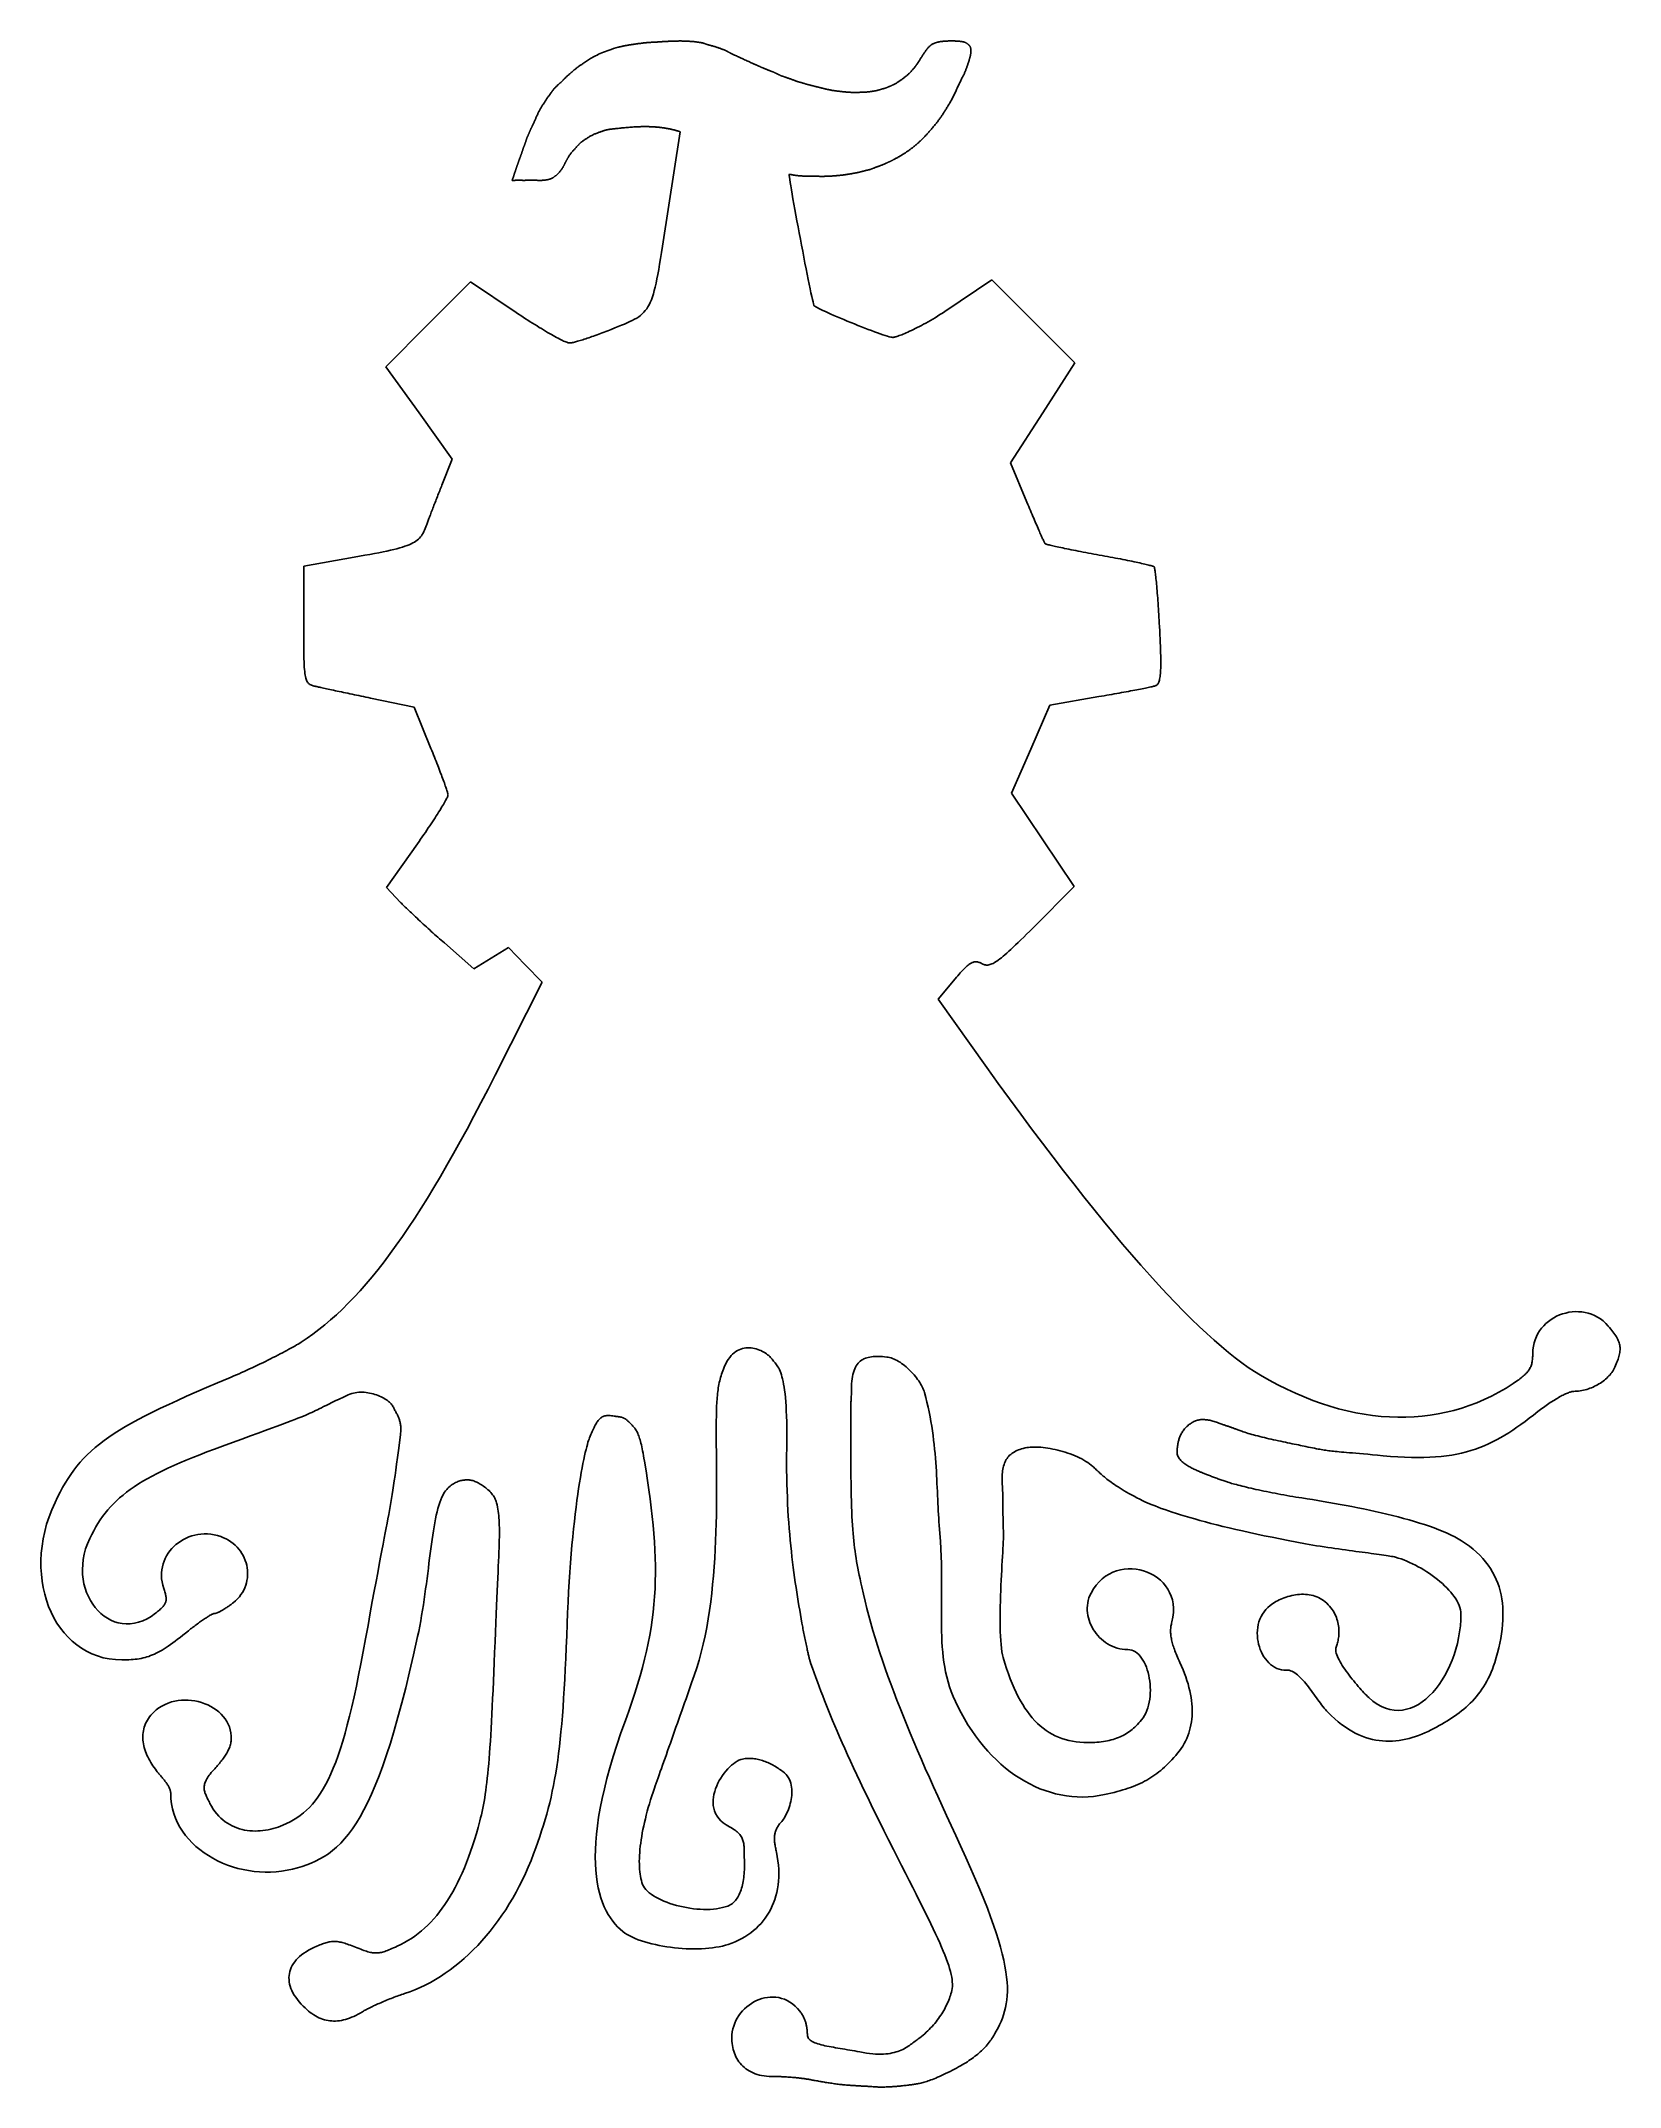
# Model space of a CAD drawing. Extents: x 3.9 to 78.6, y 0.5 to 97.3.
import ezdxf

# ---------------------------------------------------------------- set-up
doc = ezdxf.new("R2010")
doc.units = 0
doc.layers.add('LAYER_1', color=7, linetype='CONTINUOUS')

msp = doc.modelspace()

# ---------------------------------------------------------------- linework, layer by layer
at = {"layer": 'LAYER_1', "color": 7}
for p, q in [((30.605, 96.807), (30.694, 96.84)), ((30.694, 96.84), (30.788, 96.874)), ((30.788, 96.874), (30.885, 96.906)), ((30.885, 96.906), (30.987, 96.939)), ((30.987, 96.939), (31.093, 96.97)), ((31.093, 96.97), (31.203, 97.001)), ((31.203, 97.001), (31.238, 97.011)), ((31.238, 97.011), (31.272, 97.02)), ((31.272, 97.02), (31.307, 97.029)), ((31.307, 97.029), (31.343, 97.037)), ((31.343, 97.037), (31.378, 97.045)), ((31.378, 97.045), (31.413, 97.053)), ((31.413, 97.053), (31.448, 97.061)), ((31.448, 97.061), (31.483, 97.068)), ((31.483, 97.068), (31.519, 97.075)), ((31.519, 97.075), (31.554, 97.082)), ((31.554, 97.082), (31.59, 97.089)), ((31.59, 97.089), (31.625, 97.095)), ((31.625, 97.095), (31.661, 97.102)), ((31.661, 97.102), (31.696, 97.108)), ((31.696, 97.108), (31.732, 97.114)), ((31.732, 97.114), (31.768, 97.12)), ((31.768, 97.12), (31.804, 97.125)), ((31.804, 97.125), (31.839, 97.131)), ((31.839, 97.131), (31.875, 97.136)), ((31.875, 97.136), (31.911, 97.141)), ((31.911, 97.141), (31.947, 97.146)), ((31.947, 97.146), (31.983, 97.151)), ((31.983, 97.151), (32.019, 97.156)), ((32.019, 97.156), (32.055, 97.161)), ((32.055, 97.161), (32.091, 97.166)), ((32.091, 97.166), (32.127, 97.171)), ((32.127, 97.171), (32.163, 97.176)), ((32.163, 97.176), (32.199, 97.18)), ((32.199, 97.18), (32.235, 97.185)), ((32.235, 97.185), (32.271, 97.19)), ((32.271, 97.19), (32.307, 97.194)), ((32.307, 97.194), (32.342, 97.199)), ((32.342, 97.199), (32.376, 97.203)), ((32.376, 97.203), (32.409, 97.207)), ((32.409, 97.207), (32.441, 97.21)), ((32.441, 97.21), (32.473, 97.214)), ((32.473, 97.214), (32.503, 97.217)), ((32.503, 97.217), (32.532, 97.22)), ((32.532, 97.22), (32.561, 97.222)), ((32.561, 97.222), (32.589, 97.225)), ((32.589, 97.225), (32.616, 97.227)), ((32.616, 97.227), (32.643, 97.229)), ((32.643, 97.229), (32.67, 97.231)), ((32.67, 97.231), (32.696, 97.233)), ((32.696, 97.233), (32.721, 97.234)), ((32.721, 97.234), (32.747, 97.236)), ((32.747, 97.236), (32.772, 97.238)), ((32.772, 97.238), (32.797, 97.239)), ((32.797, 97.239), (32.822, 97.24)), ((32.822, 97.24), (32.847, 97.242)), ((32.847, 97.242), (32.872, 97.243)), ((32.872, 97.243), (32.897, 97.244)), ((32.897, 97.244), (32.923, 97.246)), ((32.923, 97.246), (32.949, 97.247)), ((32.949, 97.247), (32.975, 97.248)), ((32.975, 97.248), (33.001, 97.25)), ((33.001, 97.25), (33.029, 97.252)), ((33.029, 97.252), (33.056, 97.253)), ((33.056, 97.253), (33.085, 97.255)), ((33.085, 97.255), (33.114, 97.257)), ((33.114, 97.257), (33.143, 97.259)), ((33.143, 97.259), (33.174, 97.261)), ((33.174, 97.261), (33.206, 97.264)), ((33.206, 97.264), (33.238, 97.266)), ((33.238, 97.266), (33.271, 97.268)), ((33.271, 97.268), (33.303, 97.27)), ((33.303, 97.27), (33.334, 97.272)), ((33.334, 97.272), (33.366, 97.274)), ((33.366, 97.274), (33.398, 97.276)), ((33.398, 97.276), (33.429, 97.278)), ((33.429, 97.278), (33.461, 97.279)), ((33.461, 97.279), (33.492, 97.281)), ((33.492, 97.281), (33.522, 97.283)), ((33.522, 97.283), (33.553, 97.284)), ((33.553, 97.284), (33.583, 97.286)), ((33.583, 97.286), (33.613, 97.287)), ((33.613, 97.287), (33.642, 97.288)), ((33.642, 97.288), (33.672, 97.289)), ((33.672, 97.289), (33.7, 97.291)), ((33.7, 97.291), (33.728, 97.292)), ((33.728, 97.292), (33.756, 97.293)), ((33.756, 97.293), (33.784, 97.294)), ((33.784, 97.294), (33.81, 97.295)), ((33.81, 97.295), (33.836, 97.295)), ((33.836, 97.295), (33.862, 97.296)), ((33.862, 97.296), (33.887, 97.297)), ((33.887, 97.297), (33.912, 97.297)), ((33.912, 97.297), (33.935, 97.298)), ((33.935, 97.298), (33.958, 97.299)), ((33.958, 97.299), (33.981, 97.299)), ((33.981, 97.299), (34.002, 97.3)), ((34.002, 97.3), (34.023, 97.3)), ((34.023, 97.3), (34.043, 97.3)), ((34.043, 97.3), (34.061, 97.3)), ((34.061, 97.3), (34.079, 97.301)), ((34.079, 97.301), (34.097, 97.301)), ((34.097, 97.301), (34.116, 97.301)), ((34.116, 97.301), (34.134, 97.301)), ((34.134, 97.301), (34.152, 97.301)), ((34.152, 97.301), (34.17, 97.301)), ((34.17, 97.301), (34.189, 97.301)), ((34.189, 97.301), (34.207, 97.301)), ((34.207, 97.301), (34.225, 97.3)), ((34.225, 97.3), (34.243, 97.3)), ((34.243, 97.3), (34.262, 97.3)), ((34.262, 97.3), (34.28, 97.3)), ((34.28, 97.3), (34.298, 97.299)), ((34.298, 97.299), (34.315, 97.299)), ((34.315, 97.299), (34.333, 97.298)), ((34.333, 97.298), (34.351, 97.298)), ((34.351, 97.298), (34.368, 97.297)), ((34.368, 97.297), (34.386, 97.297)), ((34.386, 97.297), (34.403, 97.296)), ((34.403, 97.296), (34.42, 97.296)), ((34.42, 97.296), (34.436, 97.295)), ((34.436, 97.295), (34.453, 97.294)), ((34.453, 97.294), (34.469, 97.293)), ((34.469, 97.293), (34.485, 97.292)), ((34.485, 97.292), (34.501, 97.292)), ((34.501, 97.292), (34.516, 97.291)), ((34.516, 97.291), (34.531, 97.29)), ((34.531, 97.29), (34.546, 97.289)), ((34.546, 97.289), (34.561, 97.288)), ((34.561, 97.288), (34.575, 97.287)), ((34.575, 97.287), (34.587, 97.285)), ((34.587, 97.285), (34.598, 97.284)), ((34.598, 97.284), (34.609, 97.283)), ((34.609, 97.283), (34.62, 97.282)), ((34.62, 97.282), (34.631, 97.281)), ((34.631, 97.281), (34.641, 97.281)), ((34.641, 97.281), (34.651, 97.28)), ((34.651, 97.28), (34.661, 97.279)), ((34.661, 97.279), (34.671, 97.279)), ((34.671, 97.279), (34.68, 97.278)), ((34.68, 97.278), (34.69, 97.278)), ((34.69, 97.278), (34.699, 97.277)), ((34.699, 97.277), (34.708, 97.277)), ((34.708, 97.277), (34.717, 97.276)), ((34.717, 97.276), (34.726, 97.276)), ((34.726, 97.276), (34.735, 97.275)), ((34.735, 97.275), (34.743, 97.275)), ((34.743, 97.275), (34.752, 97.274)), ((34.752, 97.274), (34.76, 97.274)), ((34.76, 97.274), (34.769, 97.273)), ((34.769, 97.273), (34.777, 97.273)), ((34.777, 97.273), (34.785, 97.272)), ((34.785, 97.272), (34.793, 97.271)), ((34.793, 97.271), (34.802, 97.271)), ((34.802, 97.271), (34.81, 97.27)), ((34.81, 97.27), (34.818, 97.269)), ((34.818, 97.269), (34.826, 97.268)), ((34.826, 97.268), (34.834, 97.267)), ((34.834, 97.267), (34.843, 97.266)), ((34.843, 97.266), (34.851, 97.265)), ((34.851, 97.265), (34.859, 97.264)), ((34.859, 97.264), (34.868, 97.262)), ((34.868, 97.262), (34.877, 97.261)), ((34.877, 97.261), (34.887, 97.26)), ((34.887, 97.26), (34.897, 97.258)), ((34.897, 97.258), (34.907, 97.257)), ((34.907, 97.257), (34.918, 97.255)), ((34.918, 97.255), (34.929, 97.253)), ((34.929, 97.253), (34.941, 97.252)), ((34.941, 97.252), (34.953, 97.25)), ((34.953, 97.25), (34.965, 97.248)), ((34.965, 97.248), (34.977, 97.247)), ((34.977, 97.247), (34.99, 97.245)), ((34.99, 97.245), (35.002, 97.243)), ((35.002, 97.243), (35.015, 97.241)), ((35.015, 97.241), (35.028, 97.239)), ((35.028, 97.239), (35.041, 97.237)), ((35.041, 97.237), (35.054, 97.235)), ((35.054, 97.235), (35.067, 97.233)), ((35.067, 97.233), (35.08, 97.231)), ((35.08, 97.231), (35.093, 97.228)), ((35.093, 97.228), (35.106, 97.226)), ((35.106, 97.226), (35.119, 97.224)), ((35.119, 97.224), (35.131, 97.222)), ((35.131, 97.222), (35.144, 97.22)), ((35.144, 97.22), (35.156, 97.217)), ((35.156, 97.217), (35.168, 97.215)), ((35.168, 97.215), (35.179, 97.213)), ((35.179, 97.213), (35.19, 97.21)), ((35.19, 97.21), (35.201, 97.208)), ((35.201, 97.208), (35.212, 97.206)), ((35.212, 97.206), (35.222, 97.203)), ((35.222, 97.203), (35.232, 97.201)), ((35.232, 97.201), (35.242, 97.198)), ((35.242, 97.198), (35.251, 97.196)), ((35.251, 97.196), (35.26, 97.193)), ((35.26, 97.193), (35.27, 97.19)), ((35.27, 97.19), (35.279, 97.187)), ((35.279, 97.187), (35.288, 97.184)), ((35.288, 97.184), (35.297, 97.181)), ((35.297, 97.181), (35.306, 97.178)), ((35.306, 97.178), (35.314, 97.175)), ((35.314, 97.175), (35.323, 97.172)), ((35.323, 97.172), (35.332, 97.168)), ((35.332, 97.168), (35.34, 97.165)), ((35.34, 97.165), (35.349, 97.162)), ((35.349, 97.162), (35.358, 97.158)), ((35.358, 97.158), (35.366, 97.155)), ((35.366, 97.155), (35.375, 97.152)), ((35.375, 97.152), (35.384, 97.148)), ((35.384, 97.148), (35.392, 97.145)), ((35.392, 97.145), (35.401, 97.142)), ((35.401, 97.142), (35.41, 97.139)), ((35.41, 97.139), (35.419, 97.135)), ((35.419, 97.135), (35.428, 97.132)), ((35.428, 97.132), (35.437, 97.129)), ((35.437, 97.129), (35.447, 97.126)), ((35.447, 97.126), (35.456, 97.123)), ((35.456, 97.123), (35.466, 97.12)), ((35.466, 97.12), (35.476, 97.117)), ((35.476, 97.117), (35.486, 97.114)), ((35.486, 97.114), (35.496, 97.112)), ((35.496, 97.112), (35.506, 97.109)), ((35.506, 97.109), (35.548, 97.099)), ((35.548, 97.099), (35.589, 97.089)), ((35.589, 97.089), (35.63, 97.078)), ((35.63, 97.078), (35.67, 97.067)), ((35.67, 97.067), (35.709, 97.056)), ((35.709, 97.056), (35.748, 97.044)), ((35.748, 97.044), (35.785, 97.033)), ((35.785, 97.033), (35.822, 97.022)), ((35.822, 97.022), (35.859, 97.01)), ((35.859, 97.01), (35.894, 96.999)), ((35.894, 96.999), (35.928, 96.987)), ((35.928, 96.987), (35.961, 96.976)), ((35.961, 96.976), (35.994, 96.965)), ((35.994, 96.965), (36.025, 96.954)), ((36.025, 96.954), (36.055, 96.943)), ((36.055, 96.943), (36.084, 96.932)), ((36.084, 96.932), (36.112, 96.921)), ((36.112, 96.921), (36.138, 96.911)), ((36.138, 96.911), (36.163, 96.902)), ((36.163, 96.902), (36.187, 96.892)), ((36.187, 96.892), (36.209, 96.883)), ((36.209, 96.883), (36.23, 96.875)), ((36.23, 96.875), (36.249, 96.867)), ((36.249, 96.867), (36.267, 96.859)), ((36.267, 96.859), (36.284, 96.852)), ((36.284, 96.852), (36.298, 96.846)), ((36.298, 96.846), (36.311, 96.84)), ((36.311, 96.84), (36.322, 96.835)), ((36.322, 96.835), (36.332, 96.83)), ((45.754, 96.823), (45.775, 96.852)), ((45.775, 96.852), (45.797, 96.88)), ((45.797, 96.88), (45.818, 96.908)), ((45.818, 96.908), (45.84, 96.935)), ((45.84, 96.935), (45.862, 96.962)), ((45.862, 96.962), (45.884, 96.987)), ((45.884, 96.987), (45.907, 97.011)), ((45.907, 97.011), (45.929, 97.035)), ((45.929, 97.035), (45.952, 97.057)), ((45.952, 97.057), (45.975, 97.078)), ((45.975, 97.078), (45.999, 97.097)), ((45.999, 97.097), (46.022, 97.115)), ((46.022, 97.115), (46.046, 97.132)), ((46.046, 97.132), (46.07, 97.147)), ((46.07, 97.147), (46.094, 97.16)), ((46.094, 97.16), (46.118, 97.172)), ((46.118, 97.172), (46.142, 97.183)), ((46.142, 97.183), (46.166, 97.193)), ((46.166, 97.193), (46.19, 97.203)), ((46.19, 97.203), (46.214, 97.212)), ((46.214, 97.212), (46.238, 97.22)), ((46.238, 97.22), (46.262, 97.228)), ((46.262, 97.228), (46.285, 97.235)), ((46.285, 97.235), (46.309, 97.241)), ((46.309, 97.241), (46.333, 97.247)), ((46.333, 97.247), (46.356, 97.253)), ((46.356, 97.253), (46.38, 97.258)), ((46.38, 97.258), (46.403, 97.262)), ((46.403, 97.262), (46.427, 97.266)), ((46.427, 97.266), (46.45, 97.27)), ((46.45, 97.27), (46.473, 97.273)), ((46.473, 97.273), (46.496, 97.276)), ((46.496, 97.276), (46.519, 97.279)), ((46.519, 97.279), (46.542, 97.281)), ((46.542, 97.281), (46.565, 97.283)), ((46.565, 97.283), (46.588, 97.285)), ((46.588, 97.285), (46.611, 97.287)), ((46.611, 97.287), (46.633, 97.288)), ((46.633, 97.288), (46.656, 97.29)), ((46.656, 97.29), (46.678, 97.291)), ((46.678, 97.291), (46.701, 97.293)), ((46.701, 97.293), (46.723, 97.294)), ((46.723, 97.294), (46.745, 97.295)), ((46.745, 97.295), (46.767, 97.297)), ((46.767, 97.297), (46.789, 97.298)), ((46.789, 97.298), (46.811, 97.299)), ((46.811, 97.299), (46.83, 97.301)), ((46.83, 97.301), (46.85, 97.302)), ((46.85, 97.302), (46.871, 97.303)), ((46.871, 97.303), (46.894, 97.303)), ((46.894, 97.303), (46.917, 97.304)), ((46.917, 97.304), (46.94, 97.304)), ((46.94, 97.304), (46.965, 97.304)), ((46.965, 97.304), (46.99, 97.304)), ((46.99, 97.304), (47.016, 97.304)), ((47.016, 97.304), (47.042, 97.304)), ((47.042, 97.304), (47.068, 97.303)), ((47.068, 97.303), (47.095, 97.302)), ((47.095, 97.302), (47.121, 97.302)), ((47.121, 97.302), (47.148, 97.301)), ((47.148, 97.301), (47.175, 97.3)), ((47.175, 97.3), (47.201, 97.298)), ((47.201, 97.298), (47.228, 97.297)), ((47.228, 97.297), (47.254, 97.295)), ((47.254, 97.295), (47.279, 97.294)), ((47.279, 97.294), (47.305, 97.292)), ((47.305, 97.292), (47.329, 97.29)), ((47.329, 97.29), (47.353, 97.288)), ((47.353, 97.288), (47.376, 97.286)), ((47.376, 97.286), (47.398, 97.284)), ((47.398, 97.284), (47.42, 97.282)), ((47.42, 97.282), (47.44, 97.279)), ((47.44, 97.279), (47.459, 97.277)), ((47.459, 97.277), (47.477, 97.274)), ((47.477, 97.274), (47.493, 97.272)), ((47.493, 97.272), (47.509, 97.269)), ((47.509, 97.269), (47.522, 97.266)), ((47.522, 97.266), (47.536, 97.263)), ((47.536, 97.263), (47.548, 97.26)), ((47.548, 97.26), (47.561, 97.257)), ((47.561, 97.257), (47.573, 97.253)), ((47.573, 97.253), (47.585, 97.25)), ((47.585, 97.25), (47.596, 97.246)), ((47.596, 97.246), (47.608, 97.242)), ((47.608, 97.242), (47.619, 97.238)), ((47.619, 97.238), (47.63, 97.233)), ((47.63, 97.233), (47.64, 97.228)), ((47.64, 97.228), (47.65, 97.224)), ((47.65, 97.224), (47.661, 97.219)), ((47.661, 97.219), (47.671, 97.213)), ((47.671, 97.213), (47.68, 97.208)), ((47.68, 97.208), (47.69, 97.202)), ((47.69, 97.202), (47.7, 97.197)), ((47.7, 97.197), (47.709, 97.19)), ((47.709, 97.19), (47.718, 97.184)), ((47.718, 97.184), (47.727, 97.178)), ((47.727, 97.178), (47.737, 97.171)), ((47.737, 97.171), (47.746, 97.164)), ((47.746, 97.164), (47.755, 97.157)), ((47.755, 97.157), (47.764, 97.149)), ((47.764, 97.149), (47.773, 97.141)), ((47.773, 97.141), (47.782, 97.133)), ((47.782, 97.133), (47.791, 97.125)), ((47.791, 97.125), (47.8, 97.117)), ((47.8, 97.117), (47.809, 97.108)), ((47.809, 97.108), (47.818, 97.099)), ((47.818, 97.099), (47.827, 97.09)), ((47.827, 97.09), (47.836, 97.08)), ((47.836, 97.08), (47.844, 97.071)), ((47.844, 97.071), (47.852, 97.06)), ((47.852, 97.06), (47.859, 97.049)), ((47.859, 97.049), (47.865, 97.036)), ((47.865, 97.036), (47.871, 97.023)), ((47.871, 97.023), (47.877, 97.008)), ((47.877, 97.008), (47.881, 96.993)), ((47.881, 96.993), (47.886, 96.976)), ((47.886, 96.976), (47.889, 96.959)), ((47.889, 96.959), (47.893, 96.942)), ((47.893, 96.942), (47.895, 96.923)), ((47.895, 96.923), (47.897, 96.904)), ((47.897, 96.904), (47.899, 96.885)), ((47.899, 96.885), (47.9, 96.865)), ((47.9, 96.865), (47.901, 96.845)), ((47.901, 96.845), (47.901, 96.824)), ((29.042, 95.857), (29.072, 95.882)), ((29.072, 95.882), (29.1, 95.906)), ((29.1, 95.906), (29.129, 95.93)), ((29.129, 95.93), (29.156, 95.953)), ((29.156, 95.953), (29.183, 95.975)), ((29.183, 95.975), (29.208, 95.995)), ((29.208, 95.995), (29.232, 96.015)), ((29.232, 96.015), (29.254, 96.033)), ((29.254, 96.033), (29.275, 96.049)), ((29.275, 96.049), (29.295, 96.064)), ((29.295, 96.064), (29.312, 96.077)), ((29.312, 96.077), (29.327, 96.088)), ((29.327, 96.088), (29.34, 96.097)), ((29.34, 96.097), (29.35, 96.103)), ((29.35, 96.103), (29.373, 96.118)), ((29.373, 96.118), (29.398, 96.134)), ((29.398, 96.134), (29.424, 96.152)), ((29.424, 96.152), (29.452, 96.171)), ((29.452, 96.171), (29.482, 96.192)), ((29.482, 96.192), (29.514, 96.215)), ((29.514, 96.215), (29.548, 96.239)), ((29.548, 96.239), (29.583, 96.264)), ((29.583, 96.264), (29.621, 96.29)), ((29.621, 96.29), (29.662, 96.318)), ((29.662, 96.318), (29.705, 96.346)), ((29.705, 96.346), (29.75, 96.376)), ((29.75, 96.376), (29.797, 96.406)), ((29.797, 96.406), (29.848, 96.437)), ((29.848, 96.437), (29.901, 96.469)), ((29.901, 96.469), (29.957, 96.502)), ((29.957, 96.502), (30.016, 96.535)), ((30.016, 96.535), (30.078, 96.568)), ((30.078, 96.568), (30.143, 96.602)), ((30.143, 96.602), (30.211, 96.636)), ((30.211, 96.636), (30.283, 96.67)), ((30.283, 96.67), (30.358, 96.704)), ((30.358, 96.704), (30.437, 96.738)), ((30.437, 96.738), (30.519, 96.773)), ((30.519, 96.773), (30.605, 96.807)), ((36.332, 96.83), (36.34, 96.827)), ((36.34, 96.827), (36.346, 96.824)), ((36.346, 96.824), (36.35, 96.821)), ((36.35, 96.821), (36.355, 96.819)), ((36.355, 96.819), (36.359, 96.817)), ((36.359, 96.817), (36.364, 96.814)), ((36.364, 96.814), (36.368, 96.811)), ((36.368, 96.811), (36.373, 96.808)), ((36.373, 96.808), (36.379, 96.805)), ((36.379, 96.805), (36.385, 96.801)), ((36.385, 96.801), (36.391, 96.797)), ((36.391, 96.797), (36.399, 96.793)), ((36.399, 96.793), (36.408, 96.788)), ((36.408, 96.788), (36.418, 96.782)), ((36.418, 96.782), (36.429, 96.776)), ((36.429, 96.776), (36.442, 96.769)), ((36.442, 96.769), (36.456, 96.762)), ((36.456, 96.762), (36.472, 96.753)), ((36.472, 96.753), (36.49, 96.744)), ((36.49, 96.744), (36.51, 96.734)), ((36.51, 96.734), (36.532, 96.723)), ((36.532, 96.723), (36.557, 96.711)), ((36.557, 96.711), (36.584, 96.697)), ((36.584, 96.697), (36.614, 96.683)), ((36.614, 96.683), (36.646, 96.667)), ((36.646, 96.667), (36.681, 96.651)), ((36.681, 96.651), (36.72, 96.632)), ((36.72, 96.632), (36.761, 96.613)), ((36.761, 96.613), (36.806, 96.592)), ((36.806, 96.592), (36.855, 96.57)), ((36.855, 96.57), (36.907, 96.546)), ((36.907, 96.546), (36.962, 96.52)), ((36.962, 96.52), (37.022, 96.493)), ((37.022, 96.493), (37.082, 96.465)), ((37.082, 96.465), (37.14, 96.439)), ((37.14, 96.439), (37.195, 96.414)), ((37.195, 96.414), (37.247, 96.391)), ((37.247, 96.391), (37.297, 96.368)), ((37.297, 96.368), (37.344, 96.346)), ((37.344, 96.346), (37.389, 96.326)), ((37.389, 96.326), (37.432, 96.307)), ((37.432, 96.307), (37.472, 96.289)), ((37.472, 96.289), (37.511, 96.271)), ((37.511, 96.271), (37.547, 96.255)), ((37.547, 96.255), (37.58, 96.24)), ((37.58, 96.24), (37.612, 96.225)), ((37.612, 96.225), (37.642, 96.212)), ((37.642, 96.212), (37.67, 96.199)), ((37.67, 96.199), (37.696, 96.188)), ((37.696, 96.188), (37.721, 96.177)), ((37.721, 96.177), (37.743, 96.167)), ((37.743, 96.167), (37.764, 96.157)), ((37.764, 96.157), (37.783, 96.149)), ((37.783, 96.149), (37.801, 96.141)), ((37.801, 96.141), (37.817, 96.133)), ((37.817, 96.133), (37.832, 96.127)), ((37.832, 96.127), (37.845, 96.121)), ((37.845, 96.121), (37.857, 96.115)), ((37.857, 96.115), (37.868, 96.11)), ((37.868, 96.11), (37.878, 96.106)), ((37.878, 96.106), (37.886, 96.102)), ((37.886, 96.102), (37.894, 96.099)), ((37.894, 96.099), (37.9, 96.096)), ((37.9, 96.096), (37.905, 96.093)), ((37.905, 96.093), (37.908, 96.092)), ((37.908, 96.092), (37.914, 96.09)), ((37.914, 96.09), (37.922, 96.086)), ((37.922, 96.086), (37.933, 96.081)), ((37.933, 96.081), (37.947, 96.076)), ((37.947, 96.076), (37.962, 96.069)), ((37.962, 96.069), (37.98, 96.062)), ((37.98, 96.062), (37.999, 96.053)), ((37.999, 96.053), (38.02, 96.044)), ((38.02, 96.044), (38.043, 96.035)), ((38.043, 96.035), (38.066, 96.025)), ((38.066, 96.025), (38.091, 96.015)), ((38.091, 96.015), (38.116, 96.004)), ((38.116, 96.004), (38.143, 95.993)), ((38.143, 95.993), (38.169, 95.982)), ((38.169, 95.982), (38.196, 95.971)), ((38.196, 95.971), (38.223, 95.96)), ((38.223, 95.96), (38.25, 95.948)), ((38.25, 95.948), (38.277, 95.937)), ((38.277, 95.937), (38.303, 95.927)), ((38.303, 95.927), (38.328, 95.916)), ((38.328, 95.916), (38.353, 95.906)), ((38.353, 95.906), (38.377, 95.897)), ((38.377, 95.897), (38.399, 95.888)), ((38.399, 95.888), (38.42, 95.88)), ((38.42, 95.88), (38.439, 95.872)), ((38.439, 95.872), (38.457, 95.866)), ((45.079, 95.865), (45.096, 95.884)), ((45.096, 95.884), (45.113, 95.903)), ((45.113, 95.903), (45.129, 95.922)), ((45.129, 95.922), (45.146, 95.941)), ((45.146, 95.941), (45.162, 95.961)), ((45.162, 95.961), (45.178, 95.981)), ((45.178, 95.981), (45.194, 96.002)), ((45.194, 96.002), (45.211, 96.022)), ((45.211, 96.022), (45.227, 96.043)), ((45.227, 96.043), (45.243, 96.064)), ((45.243, 96.064), (45.258, 96.086)), ((45.258, 96.086), (45.274, 96.107)), ((45.274, 96.107), (45.29, 96.129)), ((45.29, 96.129), (45.306, 96.151)), ((45.306, 96.151), (45.322, 96.173)), ((45.322, 96.173), (45.338, 96.196)), ((45.338, 96.196), (45.354, 96.218)), ((45.354, 96.218), (45.37, 96.241)), ((45.37, 96.241), (45.386, 96.264)), ((45.386, 96.264), (45.402, 96.288)), ((45.402, 96.288), (45.418, 96.311)), ((45.418, 96.311), (45.434, 96.335)), ((45.434, 96.335), (45.45, 96.358)), ((45.45, 96.358), (45.467, 96.384)), ((45.467, 96.384), (45.484, 96.41)), ((45.484, 96.41), (45.502, 96.437)), ((45.502, 96.437), (45.52, 96.465)), ((45.52, 96.465), (45.538, 96.494)), ((45.538, 96.494), (45.556, 96.523)), ((45.556, 96.523), (45.575, 96.552)), ((45.575, 96.552), (45.594, 96.582)), ((45.594, 96.582), (45.613, 96.612)), ((45.613, 96.612), (45.633, 96.642)), ((45.633, 96.642), (45.652, 96.673)), ((45.652, 96.673), (45.672, 96.703)), ((45.672, 96.703), (45.692, 96.733)), ((45.692, 96.733), (45.713, 96.764)), ((45.713, 96.764), (45.733, 96.793)), ((45.733, 96.793), (45.754, 96.823)), ((47.645, 95.891), (47.632, 95.86)), ((47.658, 95.921), (47.645, 95.891)), ((47.67, 95.952), (47.658, 95.921)), ((47.681, 95.983), (47.67, 95.952)), ((47.693, 96.013), (47.681, 95.983)), ((47.704, 96.044), (47.693, 96.013)), ((47.715, 96.074), (47.704, 96.044)), ((47.725, 96.103), (47.715, 96.074)), ((47.735, 96.133), (47.725, 96.103)), ((47.745, 96.162), (47.735, 96.133)), ((47.754, 96.19), (47.745, 96.162)), ((47.764, 96.219), (47.754, 96.19)), ((47.773, 96.246), (47.764, 96.219)), ((47.781, 96.274), (47.773, 96.246)), ((47.789, 96.3), (47.781, 96.274)), ((47.798, 96.326), (47.789, 96.3)), ((47.805, 96.351), (47.798, 96.326)), ((47.813, 96.376), (47.805, 96.351)), ((47.82, 96.4), (47.813, 96.376)), ((47.827, 96.423), (47.82, 96.4)), ((47.834, 96.445), (47.827, 96.423)), ((47.841, 96.466), (47.834, 96.445)), ((47.847, 96.487), (47.841, 96.466)), ((47.853, 96.506), (47.847, 96.487)), ((47.859, 96.526), (47.853, 96.506)), ((47.865, 96.546), (47.859, 96.526)), ((47.87, 96.566), (47.865, 96.546)), ((47.875, 96.587), (47.87, 96.566)), ((47.879, 96.608), (47.875, 96.587)), ((47.883, 96.63), (47.879, 96.608)), ((47.887, 96.651), (47.883, 96.63)), ((47.89, 96.673), (47.887, 96.651)), ((47.893, 96.695), (47.89, 96.673)), ((47.896, 96.717), (47.893, 96.695)), ((47.898, 96.738), (47.896, 96.717)), ((47.899, 96.76), (47.898, 96.738)), ((47.9, 96.781), (47.899, 96.76)), ((47.901, 96.803), (47.9, 96.781)), ((47.901, 96.824), (47.901, 96.803)), ((28.05, 94.879), (28.066, 94.9)), ((28.066, 94.9), (28.082, 94.922)), ((28.082, 94.922), (28.098, 94.943)), ((28.098, 94.943), (28.114, 94.964)), ((28.114, 94.964), (28.131, 94.985)), ((28.131, 94.985), (28.148, 95.005)), ((28.148, 95.005), (28.166, 95.026)), ((28.166, 95.026), (28.184, 95.047)), ((28.184, 95.047), (28.202, 95.067)), ((28.202, 95.067), (28.221, 95.087)), ((28.221, 95.087), (28.24, 95.107)), ((28.24, 95.107), (28.26, 95.127)), ((28.26, 95.127), (28.279, 95.146)), ((28.279, 95.146), (28.299, 95.166)), ((28.299, 95.166), (28.318, 95.185)), ((28.318, 95.185), (28.338, 95.204)), ((28.338, 95.204), (28.358, 95.222)), ((28.358, 95.222), (28.377, 95.24)), ((28.377, 95.24), (28.396, 95.258)), ((28.396, 95.258), (28.416, 95.276)), ((28.416, 95.276), (28.435, 95.294)), ((28.435, 95.294), (28.453, 95.311)), ((28.453, 95.311), (28.471, 95.327)), ((28.471, 95.327), (28.489, 95.344)), ((28.489, 95.344), (28.507, 95.36)), ((28.507, 95.36), (28.524, 95.375)), ((28.524, 95.375), (28.54, 95.39)), ((28.54, 95.39), (28.556, 95.405)), ((28.556, 95.405), (28.571, 95.42)), ((28.571, 95.42), (28.585, 95.434)), ((28.585, 95.434), (28.599, 95.447)), ((28.599, 95.447), (28.611, 95.46)), ((28.611, 95.46), (28.623, 95.473)), ((28.623, 95.473), (28.634, 95.485)), ((28.634, 95.485), (28.646, 95.497)), ((28.646, 95.497), (28.66, 95.512)), ((28.66, 95.512), (28.676, 95.528)), ((28.676, 95.528), (28.695, 95.546)), ((28.695, 95.546), (28.715, 95.565)), ((28.715, 95.565), (28.737, 95.586)), ((28.737, 95.586), (28.76, 95.608)), ((28.76, 95.608), (28.785, 95.631)), ((28.785, 95.631), (28.811, 95.654)), ((28.811, 95.654), (28.838, 95.679)), ((28.838, 95.679), (28.866, 95.703)), ((28.866, 95.703), (28.895, 95.729)), ((28.895, 95.729), (28.924, 95.754)), ((28.924, 95.754), (28.953, 95.78)), ((28.953, 95.78), (28.983, 95.806)), ((28.983, 95.806), (29.013, 95.832)), ((29.013, 95.832), (29.042, 95.857)), ((38.457, 95.866), (38.472, 95.86)), ((38.472, 95.86), (38.485, 95.855)), ((38.485, 95.855), (38.496, 95.851)), ((38.496, 95.851), (38.505, 95.849)), ((38.505, 95.849), (38.512, 95.846)), ((38.512, 95.846), (38.521, 95.843)), ((38.521, 95.843), (38.532, 95.839)), ((38.532, 95.839), (38.543, 95.834)), ((38.543, 95.834), (38.556, 95.828)), ((38.556, 95.828), (38.57, 95.822)), ((38.57, 95.822), (38.584, 95.815)), ((38.584, 95.815), (38.6, 95.808)), ((38.6, 95.808), (38.616, 95.8)), ((38.616, 95.8), (38.633, 95.792)), ((38.633, 95.792), (38.651, 95.784)), ((38.651, 95.784), (38.669, 95.775)), ((38.669, 95.775), (38.688, 95.766)), ((38.688, 95.766), (38.706, 95.757)), ((38.706, 95.757), (38.726, 95.747)), ((38.726, 95.747), (38.745, 95.738)), ((38.745, 95.738), (38.764, 95.729)), ((38.764, 95.729), (38.784, 95.719)), ((38.784, 95.719), (38.803, 95.71)), ((38.803, 95.71), (38.822, 95.701)), ((38.822, 95.701), (38.841, 95.692)), ((38.841, 95.692), (38.86, 95.684)), ((38.86, 95.684), (38.878, 95.675)), ((38.878, 95.675), (38.895, 95.668)), ((38.895, 95.668), (38.913, 95.66)), ((38.913, 95.66), (38.929, 95.653)), ((38.929, 95.653), (38.945, 95.647)), ((38.945, 95.647), (38.959, 95.641)), ((38.959, 95.641), (38.973, 95.637)), ((38.973, 95.637), (38.986, 95.632)), ((38.986, 95.632), (38.998, 95.629)), ((38.998, 95.629), (39.01, 95.626)), ((39.01, 95.626), (39.025, 95.621)), ((39.025, 95.621), (39.042, 95.616)), ((39.042, 95.616), (39.061, 95.609)), ((39.061, 95.609), (39.082, 95.602)), ((39.082, 95.602), (39.104, 95.594)), ((39.104, 95.594), (39.129, 95.586)), ((39.129, 95.586), (39.154, 95.577)), ((39.154, 95.577), (39.181, 95.567)), ((39.181, 95.567), (39.209, 95.557)), ((39.209, 95.557), (39.238, 95.547)), ((39.238, 95.547), (39.268, 95.536)), ((39.268, 95.536), (39.299, 95.525)), ((39.299, 95.525), (39.33, 95.514)), ((39.33, 95.514), (39.361, 95.503)), ((39.361, 95.503), (39.392, 95.491)), ((39.392, 95.491), (39.424, 95.48)), ((39.424, 95.48), (39.455, 95.468)), ((39.455, 95.468), (39.486, 95.457)), ((39.486, 95.457), (39.516, 95.446)), ((39.516, 95.446), (39.546, 95.436)), ((39.546, 95.436), (39.575, 95.425)), ((39.575, 95.425), (39.603, 95.416)), ((39.603, 95.416), (39.63, 95.406)), ((39.63, 95.406), (39.656, 95.397)), ((39.656, 95.397), (39.68, 95.389)), ((39.68, 95.389), (39.703, 95.382)), ((39.703, 95.382), (39.724, 95.375)), ((39.724, 95.375), (39.743, 95.369)), ((39.743, 95.369), (39.76, 95.364)), ((39.76, 95.364), (39.775, 95.36)), ((39.775, 95.36), (39.788, 95.356)), ((39.788, 95.356), (39.802, 95.353)), ((39.802, 95.353), (39.816, 95.349)), ((39.816, 95.349), (39.829, 95.345)), ((39.829, 95.345), (39.843, 95.341)), ((39.843, 95.341), (39.857, 95.337)), ((39.857, 95.337), (39.871, 95.333)), ((39.871, 95.333), (39.884, 95.329)), ((39.884, 95.329), (39.898, 95.325)), ((39.898, 95.325), (39.912, 95.321)), ((39.912, 95.321), (39.926, 95.317)), ((39.926, 95.317), (39.94, 95.312)), ((39.94, 95.312), (39.954, 95.308)), ((39.954, 95.308), (39.968, 95.304)), ((39.968, 95.304), (39.982, 95.299)), ((39.982, 95.299), (39.996, 95.295)), ((39.996, 95.295), (40.01, 95.291)), ((40.01, 95.291), (40.024, 95.286)), ((40.024, 95.286), (40.038, 95.282)), ((40.038, 95.282), (40.052, 95.278)), ((40.052, 95.278), (40.066, 95.274)), ((40.066, 95.274), (40.08, 95.269)), ((40.08, 95.269), (40.094, 95.265)), ((40.094, 95.265), (40.109, 95.261)), ((40.109, 95.261), (40.123, 95.257)), ((40.123, 95.257), (40.137, 95.253)), ((40.137, 95.253), (40.151, 95.249)), ((40.151, 95.249), (40.166, 95.245)), ((40.166, 95.245), (40.18, 95.241)), ((40.18, 95.241), (40.195, 95.237)), ((40.195, 95.237), (40.209, 95.233)), ((40.209, 95.233), (40.223, 95.229)), ((40.223, 95.229), (40.238, 95.226)), ((40.238, 95.226), (40.252, 95.222)), ((40.252, 95.222), (40.266, 95.219)), ((40.266, 95.219), (40.28, 95.215)), ((40.28, 95.215), (40.293, 95.212)), ((40.293, 95.212), (40.307, 95.208)), ((40.307, 95.208), (40.321, 95.205)), ((40.321, 95.205), (40.334, 95.201)), ((40.334, 95.201), (40.348, 95.198)), ((40.348, 95.198), (40.361, 95.195)), ((40.361, 95.195), (40.374, 95.191)), ((40.374, 95.191), (40.388, 95.188)), ((40.388, 95.188), (40.401, 95.185)), ((40.401, 95.185), (40.414, 95.182)), ((40.414, 95.182), (40.427, 95.178)), ((40.427, 95.178), (40.44, 95.175)), ((40.44, 95.175), (40.453, 95.172)), ((40.453, 95.172), (40.466, 95.169)), ((40.466, 95.169), (40.48, 95.165)), ((40.48, 95.165), (40.493, 95.162)), ((40.493, 95.162), (40.506, 95.159)), ((40.506, 95.159), (40.519, 95.155)), ((40.519, 95.155), (40.532, 95.152)), ((40.532, 95.152), (40.545, 95.149)), ((40.545, 95.149), (40.559, 95.145)), ((40.559, 95.145), (40.572, 95.142)), ((40.572, 95.142), (40.585, 95.139)), ((40.585, 95.139), (40.599, 95.135)), ((40.599, 95.135), (40.612, 95.132)), ((40.612, 95.132), (40.626, 95.128)), ((40.626, 95.128), (40.639, 95.125)), ((40.639, 95.125), (40.653, 95.121)), ((40.653, 95.121), (40.666, 95.118)), ((40.666, 95.118), (40.679, 95.115)), ((40.679, 95.115), (40.692, 95.111)), ((40.692, 95.111), (40.705, 95.108)), ((40.705, 95.108), (40.717, 95.105)), ((40.717, 95.105), (40.73, 95.102)), ((40.73, 95.102), (40.742, 95.099)), ((40.742, 95.099), (40.754, 95.096)), ((40.754, 95.096), (40.767, 95.093)), ((40.767, 95.093), (40.779, 95.09)), ((40.779, 95.09), (40.791, 95.087)), ((40.791, 95.087), (40.803, 95.084)), ((40.803, 95.084), (40.814, 95.081)), ((40.814, 95.081), (40.826, 95.078)), ((40.826, 95.078), (40.838, 95.076)), ((40.838, 95.076), (40.849, 95.073)), ((40.849, 95.073), (40.861, 95.07)), ((40.861, 95.07), (40.872, 95.067)), ((40.872, 95.067), (40.884, 95.064)), ((40.884, 95.064), (40.895, 95.062)), ((40.895, 95.062), (40.906, 95.059)), ((40.906, 95.059), (40.918, 95.056)), ((40.918, 95.056), (40.929, 95.053)), ((40.929, 95.053), (40.94, 95.05)), ((40.94, 95.05), (40.951, 95.047)), ((40.951, 95.047), (40.962, 95.045)), ((40.962, 95.045), (40.973, 95.042)), ((40.973, 95.042), (40.985, 95.039)), ((40.985, 95.039), (40.996, 95.036)), ((40.996, 95.036), (41.007, 95.033)), ((41.007, 95.033), (41.018, 95.03)), ((41.018, 95.03), (41.028, 95.028)), ((41.028, 95.028), (41.039, 95.025)), ((41.039, 95.025), (41.049, 95.023)), ((41.049, 95.023), (41.06, 95.021)), ((41.06, 95.021), (41.07, 95.018)), ((41.07, 95.018), (41.08, 95.016)), ((41.08, 95.016), (41.09, 95.014)), ((41.09, 95.014), (41.099, 95.012)), ((41.099, 95.012), (41.109, 95.01)), ((41.109, 95.01), (41.118, 95.009)), ((41.118, 95.009), (41.128, 95.007)), ((41.128, 95.007), (41.137, 95.005)), ((41.137, 95.005), (41.146, 95.004)), ((41.146, 95.004), (41.154, 95.002)), ((41.154, 95.002), (41.163, 95)), ((41.163, 95), (41.172, 94.999)), ((41.172, 94.999), (41.18, 94.997)), ((41.18, 94.997), (41.189, 94.996)), ((41.189, 94.996), (41.197, 94.994)), ((41.197, 94.994), (41.205, 94.993)), ((41.205, 94.993), (41.213, 94.991)), ((41.213, 94.991), (41.221, 94.989)), ((41.221, 94.989), (41.228, 94.988)), ((41.228, 94.988), (41.236, 94.986)), ((41.236, 94.986), (41.244, 94.984)), ((41.244, 94.984), (41.251, 94.983)), ((41.251, 94.983), (41.258, 94.981)), ((41.258, 94.981), (41.265, 94.979)), ((41.265, 94.979), (41.273, 94.977)), ((41.273, 94.977), (41.28, 94.975)), ((41.28, 94.975), (41.287, 94.974)), ((41.287, 94.974), (41.294, 94.972)), ((41.294, 94.972), (41.3, 94.97)), ((41.3, 94.97), (41.307, 94.969)), ((41.307, 94.969), (41.314, 94.968)), ((41.314, 94.968), (41.321, 94.966)), ((41.321, 94.966), (41.328, 94.965)), ((41.328, 94.965), (41.335, 94.964)), ((41.335, 94.964), (41.342, 94.963)), ((41.342, 94.963), (41.349, 94.962)), ((41.349, 94.962), (41.357, 94.961)), ((41.357, 94.961), (41.364, 94.96)), ((41.364, 94.96), (41.371, 94.959)), ((41.371, 94.959), (41.378, 94.958)), ((41.378, 94.958), (41.385, 94.957)), ((41.385, 94.957), (41.393, 94.957)), ((41.393, 94.957), (41.4, 94.956)), ((41.4, 94.956), (41.407, 94.955)), ((41.407, 94.955), (41.415, 94.954)), ((41.415, 94.954), (41.422, 94.953)), ((41.422, 94.953), (41.43, 94.952)), ((41.43, 94.952), (41.438, 94.951)), ((41.438, 94.951), (41.446, 94.95)), ((41.446, 94.95), (41.454, 94.949)), ((41.454, 94.949), (41.462, 94.948)), ((41.462, 94.948), (41.47, 94.947)), ((41.47, 94.947), (41.478, 94.945)), ((41.478, 94.945), (41.486, 94.944)), ((41.486, 94.944), (41.495, 94.943)), ((41.495, 94.943), (41.503, 94.941)), ((41.503, 94.941), (41.516, 94.939)), ((41.516, 94.939), (41.528, 94.937)), ((41.528, 94.937), (41.54, 94.935)), ((41.54, 94.935), (41.551, 94.934)), ((41.551, 94.934), (41.563, 94.932)), ((41.563, 94.932), (41.574, 94.931)), ((41.574, 94.931), (41.585, 94.929)), ((41.585, 94.929), (41.595, 94.928)), ((41.595, 94.928), (41.606, 94.927)), ((41.606, 94.927), (41.616, 94.926)), ((41.616, 94.926), (41.626, 94.925)), ((41.626, 94.925), (41.636, 94.924)), ((41.636, 94.924), (41.646, 94.923)), ((41.646, 94.923), (41.656, 94.922)), ((41.656, 94.922), (41.665, 94.921)), ((41.665, 94.921), (41.675, 94.92)), ((41.675, 94.92), (41.684, 94.919)), ((41.684, 94.919), (41.693, 94.918)), ((41.693, 94.918), (41.702, 94.917)), ((41.702, 94.917), (41.711, 94.916)), ((41.711, 94.916), (41.72, 94.915)), ((41.72, 94.915), (41.729, 94.914)), ((41.729, 94.914), (41.738, 94.913)), ((41.738, 94.913), (41.747, 94.912)), ((41.747, 94.912), (41.756, 94.911)), ((41.756, 94.911), (41.764, 94.91)), ((41.764, 94.91), (41.773, 94.909)), ((41.773, 94.909), (41.782, 94.908)), ((41.782, 94.908), (41.791, 94.906)), ((41.791, 94.906), (41.8, 94.905)), ((41.8, 94.905), (41.809, 94.903)), ((41.809, 94.903), (41.818, 94.902)), ((41.818, 94.902), (41.827, 94.902)), ((41.827, 94.902), (41.836, 94.901)), ((41.836, 94.901), (41.846, 94.9)), ((41.846, 94.9), (41.855, 94.899)), ((41.855, 94.899), (41.865, 94.898)), ((41.865, 94.898), (41.875, 94.897)), ((43.073, 94.896), (43.083, 94.897)), ((43.083, 94.897), (43.093, 94.899)), ((43.093, 94.899), (43.103, 94.9)), ((43.103, 94.9), (43.113, 94.901)), ((43.113, 94.901), (43.123, 94.902)), ((43.123, 94.902), (43.133, 94.904)), ((43.133, 94.904), (43.142, 94.905)), ((43.142, 94.905), (43.152, 94.907)), ((43.152, 94.907), (43.161, 94.908)), ((43.161, 94.908), (43.17, 94.909)), ((43.17, 94.909), (43.179, 94.911)), ((43.179, 94.911), (43.189, 94.913)), ((43.189, 94.913), (43.198, 94.914)), ((43.198, 94.914), (43.207, 94.915)), ((43.207, 94.915), (43.215, 94.917)), ((43.215, 94.917), (43.223, 94.918)), ((43.223, 94.918), (43.231, 94.919)), ((43.231, 94.919), (43.239, 94.921)), ((43.239, 94.921), (43.246, 94.922)), ((43.246, 94.922), (43.253, 94.923)), ((43.253, 94.923), (43.26, 94.924)), ((43.26, 94.924), (43.267, 94.925)), ((43.267, 94.925), (43.273, 94.926)), ((43.273, 94.926), (43.279, 94.927)), ((43.279, 94.927), (43.285, 94.928)), ((43.285, 94.928), (43.291, 94.929)), ((43.291, 94.929), (43.297, 94.93)), ((43.297, 94.93), (43.302, 94.93)), ((43.302, 94.93), (43.308, 94.931)), ((43.308, 94.931), (43.313, 94.932)), ((43.313, 94.932), (43.319, 94.933)), ((43.319, 94.933), (43.324, 94.934)), ((43.324, 94.934), (43.329, 94.934)), ((43.329, 94.934), (43.335, 94.935)), ((43.335, 94.935), (43.34, 94.936)), ((43.34, 94.936), (43.345, 94.937)), ((43.345, 94.937), (43.351, 94.937)), ((43.351, 94.937), (43.356, 94.938)), ((43.356, 94.938), (43.361, 94.939)), ((43.361, 94.939), (43.367, 94.94)), ((43.367, 94.94), (43.372, 94.941)), ((43.372, 94.941), (43.378, 94.942)), ((43.378, 94.942), (43.384, 94.942)), ((43.384, 94.942), (43.39, 94.943)), ((43.39, 94.943), (43.396, 94.944)), ((43.396, 94.944), (43.401, 94.945)), ((43.401, 94.945), (43.407, 94.946)), ((43.407, 94.946), (43.412, 94.947)), ((43.412, 94.947), (43.418, 94.948)), ((43.418, 94.948), (43.423, 94.95)), ((43.423, 94.95), (43.428, 94.951)), ((43.428, 94.951), (43.434, 94.952)), ((43.434, 94.952), (43.439, 94.953)), ((43.439, 94.953), (43.445, 94.955)), ((43.445, 94.955), (43.45, 94.956)), ((43.45, 94.956), (43.456, 94.958)), ((43.456, 94.958), (43.462, 94.96)), ((43.462, 94.96), (43.469, 94.961)), ((43.469, 94.961), (43.475, 94.963)), ((43.475, 94.963), (43.482, 94.965)), ((43.482, 94.965), (43.489, 94.967)), ((43.489, 94.967), (43.497, 94.97)), ((43.497, 94.97), (43.505, 94.972)), ((43.505, 94.972), (43.513, 94.975)), ((43.513, 94.975), (43.522, 94.977)), ((43.522, 94.977), (43.532, 94.98)), ((43.532, 94.98), (43.542, 94.983)), ((43.542, 94.983), (43.552, 94.986)), ((43.552, 94.986), (43.564, 94.99)), ((43.564, 94.99), (43.575, 94.993)), ((43.575, 94.993), (43.588, 94.997)), ((43.588, 94.997), (43.601, 95.001)), ((43.601, 95.001), (43.615, 95.005)), ((43.615, 95.005), (43.627, 95.008)), ((43.627, 95.008), (43.639, 95.012)), ((43.639, 95.012), (43.65, 95.015)), ((43.65, 95.015), (43.661, 95.018)), ((43.661, 95.018), (43.672, 95.021)), ((43.672, 95.021), (43.682, 95.024)), ((43.682, 95.024), (43.692, 95.026)), ((43.692, 95.026), (43.702, 95.029)), ((43.702, 95.029), (43.712, 95.031)), ((43.712, 95.031), (43.722, 95.034)), ((43.722, 95.034), (43.731, 95.036)), ((43.731, 95.036), (43.741, 95.039)), ((43.741, 95.039), (43.75, 95.041)), ((43.75, 95.041), (43.759, 95.043)), ((43.759, 95.043), (43.768, 95.046)), ((43.768, 95.046), (43.777, 95.048)), ((43.777, 95.048), (43.787, 95.051)), ((43.787, 95.051), (43.796, 95.054)), ((43.796, 95.054), (43.805, 95.056)), ((43.805, 95.056), (43.814, 95.059)), ((43.814, 95.059), (43.824, 95.062)), ((43.824, 95.062), (43.833, 95.065)), ((43.833, 95.065), (43.843, 95.068)), ((43.843, 95.068), (43.853, 95.072)), ((43.853, 95.072), (43.863, 95.075)), ((43.863, 95.075), (43.873, 95.079)), ((43.873, 95.079), (43.884, 95.083)), ((43.884, 95.083), (43.895, 95.088)), ((43.895, 95.088), (43.906, 95.092)), ((43.906, 95.092), (43.918, 95.097)), ((43.918, 95.097), (43.929, 95.102)), ((43.929, 95.102), (43.94, 95.107)), ((43.94, 95.107), (43.95, 95.111)), ((43.95, 95.111), (43.96, 95.115)), ((43.96, 95.115), (43.969, 95.119)), ((43.969, 95.119), (43.978, 95.122)), ((43.978, 95.122), (43.986, 95.126)), ((43.986, 95.126), (43.994, 95.129)), ((43.994, 95.129), (44.001, 95.132)), ((44.001, 95.132), (44.009, 95.134)), ((44.009, 95.134), (44.016, 95.137)), ((44.016, 95.137), (44.023, 95.14)), ((44.023, 95.14), (44.031, 95.143)), ((44.031, 95.143), (44.038, 95.145)), ((44.038, 95.145), (44.045, 95.148)), ((44.045, 95.148), (44.053, 95.151)), ((44.053, 95.151), (44.061, 95.154)), ((44.061, 95.154), (44.069, 95.157)), ((44.069, 95.157), (44.077, 95.161)), ((44.077, 95.161), (44.086, 95.165)), ((44.086, 95.165), (44.096, 95.169)), ((44.096, 95.169), (44.106, 95.173)), ((44.106, 95.173), (44.116, 95.178)), ((44.116, 95.178), (44.128, 95.183)), ((44.128, 95.183), (44.14, 95.188)), ((44.14, 95.188), (44.152, 95.194)), ((44.152, 95.194), (44.166, 95.2)), ((44.166, 95.2), (44.181, 95.207)), ((44.181, 95.207), (44.196, 95.215)), ((44.196, 95.215), (44.213, 95.223)), ((44.213, 95.223), (44.231, 95.232)), ((44.231, 95.232), (44.25, 95.241)), ((44.25, 95.241), (44.27, 95.251)), ((44.27, 95.251), (44.29, 95.262)), ((44.29, 95.262), (44.311, 95.273)), ((44.311, 95.273), (44.332, 95.285)), ((44.332, 95.285), (44.353, 95.297)), ((44.353, 95.297), (44.375, 95.31)), ((44.375, 95.31), (44.397, 95.323)), ((44.397, 95.323), (44.419, 95.337)), ((44.419, 95.337), (44.441, 95.351)), ((44.441, 95.351), (44.464, 95.366)), ((44.464, 95.366), (44.487, 95.381)), ((44.487, 95.381), (44.51, 95.396)), ((44.51, 95.396), (44.533, 95.412)), ((44.533, 95.412), (44.556, 95.428)), ((44.556, 95.428), (44.579, 95.444)), ((44.579, 95.444), (44.602, 95.461)), ((44.602, 95.461), (44.626, 95.477)), ((44.626, 95.477), (44.649, 95.494)), ((44.649, 95.494), (44.672, 95.512)), ((44.672, 95.512), (44.695, 95.529)), ((44.695, 95.529), (44.718, 95.547)), ((44.718, 95.547), (44.741, 95.564)), ((44.741, 95.564), (44.764, 95.582)), ((44.764, 95.582), (44.787, 95.6)), ((44.787, 95.6), (44.809, 95.618)), ((44.809, 95.618), (44.831, 95.636)), ((44.831, 95.636), (44.853, 95.654)), ((44.853, 95.654), (44.875, 95.672)), ((44.875, 95.672), (44.896, 95.69)), ((44.896, 95.69), (44.917, 95.708)), ((44.917, 95.708), (44.938, 95.726)), ((44.938, 95.726), (44.956, 95.742)), ((44.956, 95.742), (44.974, 95.759)), ((44.974, 95.759), (44.992, 95.776)), ((44.992, 95.776), (45.01, 95.793)), ((45.01, 95.793), (45.028, 95.81)), ((45.028, 95.81), (45.045, 95.828)), ((45.045, 95.828), (45.062, 95.846)), ((45.062, 95.846), (45.079, 95.865)), ((47.182, 94.914), (47.158, 94.865)), ((47.205, 94.964), (47.182, 94.914)), ((47.228, 95.013), (47.205, 94.964)), ((47.251, 95.062), (47.228, 95.013)), ((47.274, 95.11), (47.251, 95.062)), ((47.296, 95.158), (47.274, 95.11)), ((47.318, 95.206), (47.296, 95.158)), ((47.34, 95.252), (47.318, 95.206)), ((47.362, 95.298), (47.34, 95.252)), ((47.383, 95.343), (47.362, 95.298)), ((47.403, 95.386), (47.383, 95.343)), ((47.423, 95.429), (47.403, 95.386)), ((47.443, 95.469), (47.423, 95.429)), ((47.462, 95.509), (47.443, 95.469)), ((47.48, 95.546), (47.462, 95.509)), ((47.498, 95.582), (47.48, 95.546)), ((47.515, 95.615), (47.498, 95.582)), ((47.532, 95.647), (47.515, 95.615)), ((47.547, 95.677), (47.532, 95.647)), ((47.562, 95.707), (47.547, 95.677)), ((47.577, 95.737), (47.562, 95.707)), ((47.592, 95.768), (47.577, 95.737)), ((47.606, 95.798), (47.592, 95.768)), ((47.619, 95.829), (47.606, 95.798)), ((47.632, 95.86), (47.619, 95.829)), ((27.426, 93.9), (27.44, 93.929)), ((27.44, 93.929), (27.455, 93.958)), ((27.455, 93.958), (27.469, 93.987)), ((27.469, 93.987), (27.484, 94.015)), ((27.484, 94.015), (27.5, 94.043)), ((27.5, 94.043), (27.515, 94.072)), ((27.515, 94.072), (27.531, 94.1)), ((27.531, 94.1), (27.547, 94.127)), ((27.547, 94.127), (27.564, 94.155)), ((27.564, 94.155), (27.581, 94.182)), ((27.581, 94.182), (27.599, 94.209)), ((27.599, 94.209), (27.616, 94.236)), ((27.616, 94.236), (27.633, 94.263)), ((27.633, 94.263), (27.65, 94.289)), ((27.65, 94.289), (27.668, 94.316)), ((27.668, 94.316), (27.685, 94.342)), ((27.685, 94.342), (27.702, 94.369)), ((27.702, 94.369), (27.719, 94.395)), ((27.719, 94.395), (27.736, 94.421)), ((27.736, 94.421), (27.753, 94.447)), ((27.753, 94.447), (27.77, 94.472)), ((27.77, 94.472), (27.787, 94.498)), ((27.787, 94.498), (27.803, 94.523)), ((27.803, 94.523), (27.82, 94.548)), ((27.82, 94.548), (27.837, 94.573)), ((27.837, 94.573), (27.854, 94.598)), ((27.854, 94.598), (27.87, 94.623)), ((27.87, 94.623), (27.887, 94.647)), ((27.887, 94.647), (27.903, 94.671)), ((27.903, 94.671), (27.92, 94.695)), ((27.92, 94.695), (27.936, 94.719)), ((27.936, 94.719), (27.953, 94.743)), ((27.953, 94.743), (27.969, 94.766)), ((27.969, 94.766), (27.985, 94.789)), ((27.985, 94.789), (28.001, 94.812)), ((28.001, 94.812), (28.018, 94.834)), ((28.018, 94.834), (28.034, 94.857)), ((28.034, 94.857), (28.05, 94.879)), ((41.875, 94.897), (41.884, 94.896)), ((41.884, 94.896), (41.894, 94.895)), ((41.894, 94.895), (41.904, 94.894)), ((41.904, 94.894), (41.914, 94.893)), ((41.914, 94.893), (41.924, 94.892)), ((41.924, 94.892), (41.935, 94.891)), ((41.935, 94.891), (41.945, 94.89)), ((41.945, 94.89), (41.955, 94.889)), ((41.955, 94.889), (41.966, 94.888)), ((41.966, 94.888), (41.976, 94.888)), ((41.976, 94.888), (41.987, 94.887)), ((41.987, 94.887), (41.998, 94.886)), ((41.998, 94.886), (42.008, 94.885)), ((42.008, 94.885), (42.019, 94.884)), ((42.019, 94.884), (42.03, 94.883)), ((42.03, 94.883), (42.04, 94.882)), ((42.04, 94.882), (42.051, 94.881)), ((42.051, 94.881), (42.062, 94.881)), ((42.062, 94.881), (42.073, 94.88)), ((42.073, 94.88), (42.084, 94.879)), ((42.084, 94.879), (42.095, 94.878)), ((42.095, 94.878), (42.106, 94.878)), ((42.106, 94.878), (42.117, 94.877)), ((42.117, 94.877), (42.128, 94.876)), ((42.128, 94.876), (42.139, 94.876)), ((42.139, 94.876), (42.15, 94.875)), ((42.15, 94.875), (42.161, 94.874)), ((42.161, 94.874), (42.171, 94.874)), ((42.171, 94.874), (42.182, 94.873)), ((42.182, 94.873), (42.192, 94.872)), ((42.192, 94.872), (42.203, 94.872)), ((42.203, 94.872), (42.213, 94.871)), ((42.213, 94.871), (42.223, 94.87)), ((42.223, 94.87), (42.234, 94.87)), ((42.234, 94.87), (42.244, 94.869)), ((42.244, 94.869), (42.254, 94.868)), ((42.254, 94.868), (42.264, 94.868)), ((42.264, 94.868), (42.274, 94.867)), ((42.274, 94.867), (42.285, 94.867)), ((42.285, 94.867), (42.295, 94.866)), ((42.295, 94.866), (42.305, 94.866)), ((42.305, 94.866), (42.315, 94.865)), ((42.315, 94.865), (42.326, 94.865)), ((42.326, 94.865), (42.336, 94.864)), ((42.336, 94.864), (42.346, 94.864)), ((42.346, 94.864), (42.357, 94.864)), ((42.357, 94.864), (42.368, 94.864)), ((42.368, 94.864), (42.378, 94.863)), ((42.378, 94.863), (42.389, 94.863)), ((42.389, 94.863), (42.4, 94.863)), ((42.4, 94.863), (42.411, 94.863)), ((42.411, 94.863), (42.422, 94.863)), ((42.422, 94.863), (42.433, 94.863)), ((42.433, 94.863), (42.445, 94.863)), ((42.445, 94.863), (42.456, 94.864)), ((42.456, 94.864), (42.468, 94.864)), ((42.468, 94.864), (42.48, 94.864)), ((42.48, 94.864), (42.493, 94.865)), ((42.493, 94.865), (42.505, 94.865)), ((42.505, 94.865), (42.518, 94.866)), ((42.518, 94.866), (42.531, 94.866)), ((42.531, 94.866), (42.544, 94.867)), ((42.544, 94.867), (42.557, 94.868)), ((42.557, 94.868), (42.571, 94.868)), ((42.571, 94.868), (42.584, 94.869)), ((42.584, 94.869), (42.598, 94.869)), ((42.598, 94.869), (42.612, 94.87)), ((42.612, 94.87), (42.625, 94.871)), ((42.625, 94.871), (42.639, 94.872)), ((42.639, 94.872), (42.653, 94.872)), ((42.653, 94.872), (42.666, 94.873)), ((42.666, 94.873), (42.68, 94.874)), ((42.68, 94.874), (42.694, 94.874)), ((42.694, 94.874), (42.707, 94.875)), ((42.707, 94.875), (42.721, 94.876)), ((42.721, 94.876), (42.734, 94.876)), ((42.734, 94.876), (42.748, 94.877)), ((42.748, 94.877), (42.761, 94.878)), ((42.761, 94.878), (42.774, 94.878)), ((42.774, 94.878), (42.786, 94.879)), ((42.786, 94.879), (42.799, 94.879)), ((42.799, 94.879), (42.811, 94.88)), ((42.811, 94.88), (42.823, 94.88)), ((42.823, 94.88), (42.835, 94.88)), ((42.835, 94.88), (42.847, 94.881)), ((42.847, 94.881), (42.858, 94.881)), ((42.858, 94.881), (42.869, 94.881)), ((42.869, 94.881), (42.88, 94.882)), ((42.88, 94.882), (42.891, 94.882)), ((42.891, 94.882), (42.902, 94.883)), ((42.902, 94.883), (42.913, 94.883)), ((42.913, 94.883), (42.924, 94.884)), ((42.924, 94.884), (42.935, 94.884)), ((42.935, 94.884), (42.946, 94.885)), ((42.946, 94.885), (42.957, 94.886)), ((42.957, 94.886), (42.968, 94.886)), ((42.968, 94.886), (42.978, 94.887)), ((42.978, 94.887), (42.989, 94.888)), ((42.989, 94.888), (43, 94.889)), ((43, 94.889), (43.011, 94.89)), ((43.011, 94.89), (43.021, 94.891)), ((43.021, 94.891), (43.032, 94.892)), ((43.032, 94.892), (43.042, 94.893)), ((43.042, 94.893), (43.053, 94.894)), ((43.053, 94.894), (43.063, 94.895)), ((43.063, 94.895), (43.073, 94.896)), ((46.64, 93.944), (46.619, 93.911)), ((46.661, 93.977), (46.64, 93.944)), ((46.682, 94.01), (46.661, 93.977)), ((46.703, 94.044), (46.682, 94.01)), ((46.724, 94.078), (46.703, 94.044)), ((46.745, 94.112), (46.724, 94.078)), ((46.767, 94.147), (46.745, 94.112)), ((46.788, 94.182), (46.767, 94.147)), ((46.81, 94.217), (46.788, 94.182)), ((46.833, 94.253), (46.81, 94.217)), ((46.855, 94.289), (46.833, 94.253)), ((46.878, 94.326), (46.855, 94.289)), ((46.9, 94.364), (46.878, 94.326)), ((46.923, 94.404), (46.9, 94.364)), ((46.946, 94.446), (46.923, 94.404)), ((46.969, 94.489), (46.946, 94.446)), ((46.993, 94.533), (46.969, 94.489)), ((47.016, 94.578), (46.993, 94.533)), ((47.04, 94.624), (47.016, 94.578)), ((47.064, 94.671), (47.04, 94.624)), ((47.087, 94.719), (47.064, 94.671)), ((47.111, 94.767), (47.087, 94.719)), ((47.135, 94.816), (47.111, 94.767)), ((47.158, 94.865), (47.135, 94.816)), ((26.997, 92.955), (27.003, 92.97)), ((27.003, 92.97), (27.01, 92.985)), ((27.01, 92.985), (27.016, 93.001)), ((27.016, 93.001), (27.023, 93.016)), ((27.023, 93.016), (27.03, 93.031)), ((27.03, 93.031), (27.036, 93.046)), ((27.036, 93.046), (27.043, 93.061)), ((27.043, 93.061), (27.05, 93.076)), ((27.05, 93.076), (27.056, 93.091)), ((27.056, 93.091), (27.063, 93.106)), ((27.063, 93.106), (27.07, 93.122)), ((27.07, 93.122), (27.077, 93.137)), ((27.077, 93.137), (27.083, 93.152)), ((27.083, 93.152), (27.09, 93.167)), ((27.09, 93.167), (27.097, 93.182)), ((27.097, 93.182), (27.104, 93.197)), ((27.104, 93.197), (27.111, 93.212)), ((27.111, 93.212), (27.119, 93.227)), ((27.119, 93.227), (27.126, 93.242)), ((27.126, 93.242), (27.133, 93.257)), ((27.133, 93.257), (27.141, 93.272)), ((27.141, 93.272), (27.156, 93.302)), ((27.156, 93.302), (27.17, 93.332)), ((27.17, 93.332), (27.184, 93.362)), ((27.184, 93.362), (27.198, 93.392)), ((27.198, 93.392), (27.212, 93.422)), ((27.212, 93.422), (27.226, 93.453)), ((27.226, 93.453), (27.239, 93.483)), ((27.239, 93.483), (27.253, 93.513)), ((27.253, 93.513), (27.266, 93.543)), ((27.266, 93.543), (27.279, 93.573)), ((27.279, 93.573), (27.292, 93.603)), ((27.292, 93.603), (27.306, 93.633)), ((27.306, 93.633), (27.319, 93.663)), ((27.319, 93.663), (27.332, 93.693)), ((27.332, 93.693), (27.345, 93.723)), ((27.345, 93.723), (27.358, 93.753)), ((27.358, 93.753), (27.372, 93.783)), ((27.372, 93.783), (27.385, 93.812)), ((27.385, 93.812), (27.399, 93.842)), ((27.399, 93.842), (27.412, 93.871)), ((27.412, 93.871), (27.426, 93.9)), ((30.275, 92.97), (30.241, 92.957)), ((30.309, 92.982), (30.275, 92.97)), ((30.342, 92.994), (30.309, 92.982)), ((30.373, 93.005), (30.342, 92.994)), ((30.404, 93.015), (30.373, 93.005)), ((30.434, 93.025), (30.404, 93.015)), ((30.463, 93.035), (30.434, 93.025)), ((30.491, 93.043), (30.463, 93.035)), ((30.518, 93.052), (30.491, 93.043)), ((30.543, 93.059), (30.518, 93.052)), ((30.568, 93.066), (30.543, 93.059)), ((30.59, 93.073), (30.568, 93.066)), ((30.612, 93.079), (30.59, 93.073)), ((30.631, 93.085), (30.612, 93.079)), ((30.649, 93.09), (30.631, 93.085)), ((30.666, 93.094), (30.649, 93.09)), ((30.68, 93.098), (30.666, 93.094)), ((30.693, 93.101), (30.68, 93.098)), ((30.704, 93.104), (30.693, 93.101)), ((30.713, 93.107), (30.704, 93.104)), ((30.72, 93.109), (30.713, 93.107)), ((30.722, 93.111), (30.719, 93.111)), ((30.719, 93.111), (30.721, 93.111)), ((30.725, 93.11), (30.72, 93.109)), ((30.721, 93.111), (30.726, 93.111)), ((30.73, 93.112), (30.722, 93.111)), ((30.727, 93.111), (30.725, 93.11)), ((30.726, 93.111), (30.728, 93.112)), ((30.728, 93.112), (30.727, 93.111)), ((30.743, 93.114), (30.73, 93.112)), ((30.762, 93.116), (30.743, 93.114)), ((30.784, 93.118), (30.762, 93.116)), ((30.811, 93.122), (30.784, 93.118)), ((30.843, 93.125), (30.811, 93.122)), ((30.878, 93.13), (30.843, 93.125)), ((30.916, 93.134), (30.878, 93.13)), ((30.958, 93.139), (30.916, 93.134)), ((31.004, 93.144), (30.958, 93.139)), ((31.052, 93.149), (31.004, 93.144)), ((31.102, 93.155), (31.052, 93.149)), ((31.155, 93.161), (31.102, 93.155)), ((31.211, 93.166), (31.155, 93.161)), ((31.268, 93.172), (31.211, 93.166)), ((31.327, 93.178), (31.268, 93.172)), ((31.387, 93.184), (31.327, 93.178)), ((31.448, 93.19), (31.387, 93.184)), ((31.511, 93.196), (31.448, 93.19)), ((31.574, 93.202), (31.511, 93.196)), ((31.638, 93.208), (31.574, 93.202)), ((31.701, 93.213), (31.638, 93.208)), ((31.765, 93.218), (31.701, 93.213)), ((31.829, 93.223), (31.765, 93.218)), ((31.892, 93.228), (31.829, 93.223)), ((31.954, 93.232), (31.892, 93.228)), ((32.015, 93.235), (31.954, 93.232)), ((32.075, 93.239), (32.015, 93.235)), ((32.134, 93.242), (32.075, 93.239)), ((32.191, 93.244), (32.134, 93.242)), ((32.246, 93.246), (32.191, 93.244)), ((32.299, 93.247), (32.246, 93.246)), ((32.351, 93.249), (32.299, 93.247)), ((32.401, 93.249), (32.351, 93.249)), ((32.449, 93.25), (32.401, 93.249)), ((32.495, 93.25), (32.449, 93.25)), ((32.539, 93.25), (32.495, 93.25)), ((32.582, 93.249), (32.539, 93.25)), ((32.622, 93.248), (32.582, 93.249)), ((32.661, 93.247), (32.622, 93.248)), ((32.697, 93.246), (32.661, 93.247)), ((32.732, 93.245), (32.697, 93.246)), ((32.765, 93.244), (32.732, 93.245)), ((32.796, 93.242), (32.765, 93.244)), ((32.824, 93.241), (32.796, 93.242)), ((32.851, 93.239), (32.824, 93.241)), ((32.875, 93.238), (32.851, 93.239)), ((32.898, 93.236), (32.875, 93.238)), ((32.918, 93.235), (32.898, 93.236)), ((32.937, 93.233), (32.918, 93.235)), ((32.953, 93.232), (32.937, 93.233)), ((32.967, 93.231), (32.953, 93.232)), ((32.978, 93.23), (32.967, 93.231)), ((32.988, 93.229), (32.978, 93.23)), ((32.995, 93.228), (32.988, 93.229)), ((32.993, 93.231), (32.991, 93.231)), ((32.991, 93.231), (32.991, 93.231)), ((32.991, 93.231), (32.993, 93.23)), ((32.997, 93.231), (32.993, 93.231)), ((32.993, 93.23), (32.997, 93.229)), ((33, 93.228), (32.995, 93.228)), ((33.003, 93.231), (32.997, 93.231)), ((32.997, 93.229), (33.001, 93.228)), ((33.003, 93.228), (33, 93.228)), ((33.001, 93.228), (33.003, 93.228)), ((33.011, 93.23), (33.003, 93.231)), ((33.003, 93.228), (33.003, 93.228)), ((33.02, 93.23), (33.011, 93.23)), ((33.031, 93.229), (33.02, 93.23)), ((33.044, 93.228), (33.031, 93.229)), ((33.059, 93.227), (33.044, 93.228)), ((33.074, 93.225), (33.059, 93.227)), ((33.092, 93.223), (33.074, 93.225)), ((33.11, 93.221), (33.092, 93.223)), ((33.13, 93.219), (33.11, 93.221)), ((33.151, 93.217), (33.13, 93.219)), ((33.173, 93.214), (33.151, 93.217)), ((33.196, 93.211), (33.173, 93.214)), ((33.221, 93.208), (33.196, 93.211)), ((33.246, 93.205), (33.221, 93.208)), ((33.272, 93.202), (33.246, 93.205)), ((33.298, 93.198), (33.272, 93.202)), ((33.326, 93.194), (33.298, 93.198)), ((33.306, 87.592), (34.141, 93.002)), ((33.354, 93.19), (33.326, 93.194)), ((33.383, 93.186), (33.354, 93.19)), ((33.412, 93.181), (33.383, 93.186)), ((33.441, 93.176), (33.412, 93.181)), ((33.471, 93.171), (33.441, 93.176)), ((33.501, 93.166), (33.471, 93.171)), ((33.532, 93.161), (33.501, 93.166)), ((33.562, 93.155), (33.532, 93.161)), ((33.593, 93.149), (33.562, 93.155)), ((33.624, 93.143), (33.593, 93.149)), ((33.654, 93.137), (33.624, 93.143)), ((33.684, 93.13), (33.654, 93.137)), ((33.714, 93.124), (33.684, 93.13)), ((33.744, 93.117), (33.714, 93.124)), ((33.773, 93.11), (33.744, 93.117)), ((33.801, 93.103), (33.773, 93.11)), ((33.829, 93.097), (33.801, 93.103)), ((33.857, 93.09), (33.829, 93.097)), ((33.883, 93.083), (33.857, 93.09)), ((33.909, 93.077), (33.883, 93.083)), ((33.934, 93.07), (33.909, 93.077)), ((33.958, 93.064), (33.934, 93.07)), ((33.981, 93.057), (33.958, 93.064)), ((34.002, 93.051), (33.981, 93.057)), ((34.023, 93.045), (34.002, 93.051)), ((34.042, 93.04), (34.023, 93.045)), ((34.06, 93.034), (34.042, 93.04)), ((34.076, 93.029), (34.06, 93.034)), ((34.091, 93.025), (34.076, 93.029)), ((34.105, 93.02), (34.091, 93.025)), ((34.116, 93.016), (34.105, 93.02)), ((34.126, 93.013), (34.116, 93.016)), ((34.135, 93.01), (34.126, 93.013)), ((34.141, 93.007), (34.135, 93.01)), ((34.145, 93.005), (34.141, 93.007)), ((34.141, 93.002), (34.145, 93.002)), ((34.147, 93.003), (34.145, 93.005)), ((34.145, 93.002), (34.147, 93.002)), ((34.147, 93.002), (34.147, 93.003)), ((45.905, 92.986), (45.881, 92.958)), ((45.929, 93.014), (45.905, 92.986)), ((45.954, 93.042), (45.929, 93.014)), ((45.98, 93.072), (45.954, 93.042)), ((46.006, 93.102), (45.98, 93.072)), ((46.033, 93.133), (46.006, 93.102)), ((46.061, 93.166), (46.033, 93.133)), ((46.089, 93.199), (46.061, 93.166)), ((46.119, 93.233), (46.089, 93.199)), ((46.15, 93.27), (46.119, 93.233)), ((46.181, 93.307), (46.15, 93.27)), ((46.211, 93.343), (46.181, 93.307)), ((46.239, 93.378), (46.211, 93.343)), ((46.267, 93.413), (46.239, 93.378)), ((46.294, 93.448), (46.267, 93.413)), ((46.321, 93.482), (46.294, 93.448)), ((46.346, 93.516), (46.321, 93.482)), ((46.372, 93.549), (46.346, 93.516)), ((46.396, 93.583), (46.372, 93.549)), ((46.42, 93.616), (46.396, 93.583)), ((46.444, 93.649), (46.42, 93.616)), ((46.467, 93.682), (46.444, 93.649)), ((46.489, 93.714), (46.467, 93.682)), ((46.511, 93.747), (46.489, 93.714)), ((46.533, 93.78), (46.511, 93.747)), ((46.555, 93.812), (46.533, 93.78)), ((46.577, 93.845), (46.555, 93.812)), ((46.598, 93.878), (46.577, 93.845)), ((46.619, 93.911), (46.598, 93.878)), ((26.637, 91.983), (26.642, 91.997)), ((26.642, 91.997), (26.647, 92.011)), ((26.647, 92.011), (26.652, 92.025)), ((26.652, 92.025), (26.656, 92.04)), ((26.656, 92.04), (26.661, 92.054)), ((26.661, 92.054), (26.666, 92.068)), ((26.666, 92.068), (26.67, 92.082)), ((26.67, 92.082), (26.675, 92.097)), ((26.675, 92.097), (26.679, 92.111)), ((26.679, 92.111), (26.684, 92.126)), ((26.684, 92.126), (26.689, 92.14)), ((26.689, 92.14), (26.694, 92.155)), ((26.694, 92.155), (26.699, 92.169)), ((26.699, 92.169), (26.703, 92.184)), ((26.703, 92.184), (26.708, 92.199)), ((26.708, 92.199), (26.713, 92.213)), ((26.713, 92.213), (26.718, 92.228)), ((26.718, 92.228), (26.724, 92.242)), ((26.724, 92.242), (26.729, 92.257)), ((26.729, 92.257), (26.734, 92.272)), ((26.734, 92.272), (26.74, 92.286)), ((26.74, 92.286), (26.745, 92.301)), ((26.745, 92.301), (26.751, 92.315)), ((26.751, 92.315), (26.757, 92.33)), ((26.757, 92.33), (26.762, 92.344)), ((26.762, 92.344), (26.768, 92.359)), ((26.768, 92.359), (26.774, 92.373)), ((26.774, 92.373), (26.78, 92.388)), ((26.78, 92.388), (26.785, 92.403)), ((26.785, 92.403), (26.791, 92.417)), ((26.791, 92.417), (26.796, 92.432)), ((26.796, 92.432), (26.801, 92.447)), ((26.801, 92.447), (26.806, 92.461)), ((26.806, 92.461), (26.811, 92.476)), ((26.811, 92.476), (26.816, 92.491)), ((26.816, 92.491), (26.821, 92.506)), ((26.821, 92.506), (26.826, 92.52)), ((26.826, 92.52), (26.831, 92.535)), ((26.831, 92.535), (26.836, 92.55)), ((26.836, 92.55), (26.841, 92.565)), ((26.841, 92.565), (26.846, 92.58)), ((26.846, 92.58), (26.851, 92.595)), ((26.851, 92.595), (26.856, 92.61)), ((26.856, 92.61), (26.861, 92.625)), ((26.861, 92.625), (26.866, 92.64)), ((26.866, 92.64), (26.871, 92.655)), ((26.871, 92.655), (26.877, 92.67)), ((26.877, 92.67), (26.882, 92.684)), ((26.882, 92.684), (26.888, 92.699)), ((26.888, 92.699), (26.893, 92.714)), ((26.893, 92.714), (26.899, 92.729)), ((26.899, 92.729), (26.905, 92.744)), ((26.905, 92.744), (26.911, 92.759)), ((26.911, 92.759), (26.917, 92.774)), ((26.917, 92.774), (26.924, 92.789)), ((26.924, 92.789), (26.931, 92.804)), ((26.931, 92.804), (26.937, 92.819)), ((26.937, 92.819), (26.944, 92.835)), ((26.944, 92.835), (26.951, 92.85)), ((26.951, 92.85), (26.957, 92.865)), ((26.957, 92.865), (26.964, 92.88)), ((26.964, 92.88), (26.971, 92.895)), ((26.971, 92.895), (26.977, 92.91)), ((26.977, 92.91), (26.984, 92.925)), ((26.984, 92.925), (26.99, 92.94)), ((26.99, 92.94), (26.997, 92.955)), ((28.99, 92.006), (28.973, 91.983)), ((29.007, 92.028), (28.99, 92.006)), ((29.025, 92.05), (29.007, 92.028)), ((29.043, 92.072), (29.025, 92.05)), ((29.061, 92.093), (29.043, 92.072)), ((29.08, 92.113), (29.061, 92.093)), ((29.098, 92.133), (29.08, 92.113)), ((29.117, 92.154), (29.098, 92.133)), ((29.135, 92.173), (29.117, 92.154)), ((29.153, 92.193), (29.135, 92.173)), ((29.171, 92.212), (29.153, 92.193)), ((29.189, 92.231), (29.171, 92.212)), ((29.206, 92.25), (29.189, 92.231)), ((29.223, 92.268), (29.206, 92.25)), ((29.239, 92.286), (29.223, 92.268)), ((29.255, 92.303), (29.239, 92.286)), ((29.271, 92.319), (29.255, 92.303)), ((29.285, 92.335), (29.271, 92.319)), ((29.299, 92.35), (29.285, 92.335)), ((29.312, 92.365), (29.299, 92.35)), ((29.325, 92.378), (29.312, 92.365)), ((29.337, 92.391), (29.325, 92.378)), ((29.347, 92.402), (29.337, 92.391)), ((29.357, 92.413), (29.347, 92.402)), ((29.366, 92.423), (29.357, 92.413)), ((29.374, 92.432), (29.366, 92.423)), ((29.373, 92.437), (29.376, 92.439)), ((29.374, 92.438), (29.373, 92.436)), ((29.373, 92.436), (29.373, 92.437)), ((29.379, 92.441), (29.374, 92.438)), ((29.381, 92.439), (29.374, 92.432)), ((29.376, 92.439), (29.383, 92.446)), ((29.385, 92.446), (29.379, 92.441)), ((29.386, 92.445), (29.381, 92.439)), ((29.383, 92.446), (29.388, 92.451)), ((29.393, 92.453), (29.385, 92.446)), ((29.39, 92.45), (29.386, 92.445)), ((29.388, 92.451), (29.392, 92.455)), ((29.393, 92.454), (29.39, 92.45)), ((29.392, 92.455), (29.395, 92.457)), ((29.404, 92.462), (29.393, 92.453)), ((29.395, 92.456), (29.393, 92.454)), ((29.395, 92.457), (29.396, 92.457)), ((29.396, 92.457), (29.395, 92.456)), ((29.416, 92.472), (29.404, 92.462)), ((29.43, 92.483), (29.416, 92.472)), ((29.446, 92.496), (29.43, 92.483)), ((29.464, 92.51), (29.446, 92.496)), ((29.483, 92.525), (29.464, 92.51)), ((29.504, 92.541), (29.483, 92.525)), ((29.527, 92.558), (29.504, 92.541)), ((29.55, 92.575), (29.527, 92.558)), ((29.575, 92.594), (29.55, 92.575)), ((29.602, 92.613), (29.575, 92.594)), ((29.629, 92.632), (29.602, 92.613)), ((29.658, 92.652), (29.629, 92.632)), ((29.688, 92.672), (29.658, 92.652)), ((29.719, 92.693), (29.688, 92.672)), ((29.75, 92.713), (29.719, 92.693)), ((29.783, 92.733), (29.75, 92.713)), ((29.816, 92.754), (29.783, 92.733)), ((29.85, 92.774), (29.816, 92.754)), ((29.884, 92.793), (29.85, 92.774)), ((29.919, 92.813), (29.884, 92.793)), ((29.955, 92.832), (29.919, 92.813)), ((29.991, 92.85), (29.955, 92.832)), ((30.027, 92.867), (29.991, 92.85)), ((30.063, 92.884), (30.027, 92.867)), ((30.1, 92.9), (30.063, 92.884)), ((30.136, 92.915), (30.1, 92.9)), ((30.171, 92.93), (30.136, 92.915)), ((30.207, 92.944), (30.171, 92.93)), ((30.241, 92.957), (30.207, 92.944)), ((44.776, 91.996), (44.75, 91.979)), ((44.802, 92.013), (44.776, 91.996)), ((44.829, 92.03), (44.802, 92.013)), ((44.856, 92.048), (44.829, 92.03)), ((44.883, 92.066), (44.856, 92.048)), ((44.91, 92.084), (44.883, 92.066)), ((44.937, 92.103), (44.91, 92.084)), ((44.965, 92.123), (44.937, 92.103)), ((44.993, 92.143), (44.965, 92.123)), ((45.022, 92.164), (44.993, 92.143)), ((45.05, 92.185), (45.022, 92.164)), ((45.079, 92.207), (45.05, 92.185)), ((45.109, 92.229), (45.079, 92.207)), ((45.138, 92.252), (45.109, 92.229)), ((45.168, 92.276), (45.138, 92.252)), ((45.199, 92.301), (45.168, 92.276)), ((45.23, 92.326), (45.199, 92.301)), ((45.261, 92.352), (45.23, 92.326)), ((45.293, 92.379), (45.261, 92.352)), ((45.326, 92.407), (45.293, 92.379)), ((45.357, 92.435), (45.326, 92.407)), ((45.388, 92.462), (45.357, 92.435)), ((45.417, 92.488), (45.388, 92.462)), ((45.446, 92.514), (45.417, 92.488)), ((45.474, 92.54), (45.446, 92.514)), ((45.501, 92.565), (45.474, 92.54)), ((45.527, 92.589), (45.501, 92.565)), ((45.553, 92.614), (45.527, 92.589)), ((45.578, 92.638), (45.553, 92.614)), ((45.602, 92.662), (45.578, 92.638)), ((45.626, 92.686), (45.602, 92.662)), ((45.65, 92.71), (45.626, 92.686)), ((45.674, 92.734), (45.65, 92.71)), ((45.697, 92.757), (45.674, 92.734)), ((45.72, 92.781), (45.697, 92.757)), ((45.742, 92.806), (45.72, 92.781)), ((45.765, 92.83), (45.742, 92.806)), ((45.788, 92.855), (45.765, 92.83)), ((45.811, 92.88), (45.788, 92.855)), ((45.834, 92.906), (45.811, 92.88)), ((45.857, 92.932), (45.834, 92.906)), ((45.881, 92.958), (45.857, 92.932)), ((26.299, 91.023), (26.302, 91.031)), ((26.302, 91.031), (26.305, 91.038)), ((26.305, 91.038), (26.308, 91.046)), ((26.308, 91.046), (26.31, 91.054)), ((26.31, 91.054), (26.313, 91.062)), ((26.313, 91.062), (26.316, 91.07)), ((26.316, 91.07), (26.319, 91.078)), ((26.319, 91.078), (26.322, 91.086)), ((26.322, 91.086), (26.325, 91.095)), ((26.325, 91.095), (26.328, 91.103)), ((26.328, 91.103), (26.331, 91.112)), ((26.331, 91.112), (26.334, 91.121)), ((26.334, 91.121), (26.337, 91.13)), ((26.337, 91.13), (26.34, 91.139)), ((26.34, 91.139), (26.343, 91.148)), ((26.343, 91.148), (26.346, 91.157)), ((26.346, 91.157), (26.349, 91.167)), ((26.349, 91.167), (26.352, 91.177)), ((26.352, 91.177), (26.355, 91.187)), ((26.355, 91.187), (26.358, 91.197)), ((26.358, 91.197), (26.362, 91.207)), ((26.362, 91.207), (26.365, 91.218)), ((26.365, 91.218), (26.369, 91.228)), ((26.369, 91.228), (26.372, 91.239)), ((26.372, 91.239), (26.376, 91.25)), ((26.376, 91.25), (26.379, 91.261)), ((26.379, 91.261), (26.383, 91.272)), ((26.383, 91.272), (26.387, 91.283)), ((26.387, 91.283), (26.391, 91.294)), ((26.391, 91.294), (26.395, 91.306)), ((26.395, 91.306), (26.399, 91.317)), ((26.399, 91.317), (26.403, 91.329)), ((26.403, 91.329), (26.407, 91.34)), ((26.407, 91.34), (26.411, 91.352)), ((26.411, 91.352), (26.415, 91.364)), ((26.415, 91.364), (26.419, 91.376)), ((26.419, 91.376), (26.423, 91.388)), ((26.423, 91.388), (26.428, 91.4)), ((26.428, 91.4), (26.432, 91.411)), ((26.432, 91.411), (26.436, 91.423)), ((26.436, 91.423), (26.44, 91.435)), ((26.44, 91.435), (26.444, 91.447)), ((26.444, 91.447), (26.449, 91.459)), ((26.449, 91.459), (26.453, 91.471)), ((26.453, 91.471), (26.457, 91.483)), ((26.457, 91.483), (26.461, 91.495)), ((26.461, 91.495), (26.465, 91.507)), ((26.465, 91.507), (26.469, 91.519)), ((26.469, 91.519), (26.473, 91.531)), ((26.473, 91.531), (26.478, 91.543)), ((26.478, 91.543), (26.482, 91.554)), ((26.482, 91.554), (26.486, 91.566)), ((26.486, 91.566), (26.49, 91.578)), ((26.49, 91.578), (26.494, 91.59)), ((26.494, 91.59), (26.498, 91.602)), ((26.498, 91.602), (26.503, 91.614)), ((26.503, 91.614), (26.507, 91.625)), ((26.507, 91.625), (26.511, 91.637)), ((26.511, 91.637), (26.515, 91.649)), ((26.515, 91.649), (26.52, 91.661)), ((26.52, 91.661), (26.524, 91.673)), ((26.524, 91.673), (26.528, 91.685)), ((26.528, 91.685), (26.533, 91.698)), ((26.533, 91.698), (26.537, 91.71)), ((26.537, 91.71), (26.542, 91.722)), ((26.542, 91.722), (26.546, 91.734)), ((26.546, 91.734), (26.551, 91.747)), ((26.551, 91.747), (26.555, 91.759)), ((26.555, 91.759), (26.56, 91.771)), ((26.56, 91.771), (26.564, 91.784)), ((26.564, 91.784), (26.569, 91.797)), ((26.569, 91.797), (26.574, 91.809)), ((26.574, 91.809), (26.579, 91.822)), ((26.579, 91.822), (26.583, 91.835)), ((26.583, 91.835), (26.588, 91.848)), ((26.588, 91.848), (26.593, 91.861)), ((26.593, 91.861), (26.598, 91.874)), ((26.598, 91.874), (26.603, 91.887)), ((26.603, 91.887), (26.608, 91.901)), ((26.608, 91.901), (26.613, 91.914)), ((26.613, 91.914), (26.618, 91.928)), ((26.618, 91.928), (26.623, 91.942)), ((26.623, 91.942), (26.628, 91.955)), ((26.628, 91.955), (26.633, 91.969)), ((26.633, 91.969), (26.637, 91.983)), ((28.379, 91.041), (28.36, 91.022)), ((28.397, 91.06), (28.379, 91.041)), ((28.415, 91.08), (28.397, 91.06)), ((28.432, 91.099), (28.415, 91.08)), ((28.449, 91.119), (28.432, 91.099)), ((28.465, 91.139), (28.449, 91.119)), ((28.48, 91.16), (28.465, 91.139)), ((28.496, 91.18), (28.48, 91.16)), ((28.51, 91.201), (28.496, 91.18)), ((28.525, 91.221), (28.51, 91.201)), ((28.539, 91.241), (28.525, 91.221)), ((28.552, 91.261), (28.539, 91.241)), ((28.565, 91.281), (28.552, 91.261)), ((28.577, 91.301), (28.565, 91.281)), ((28.589, 91.321), (28.577, 91.301)), ((28.6, 91.34), (28.589, 91.321)), ((28.611, 91.359), (28.6, 91.34)), ((28.621, 91.377), (28.611, 91.359)), ((28.631, 91.395), (28.621, 91.377)), ((28.641, 91.412), (28.631, 91.395)), ((28.65, 91.429), (28.641, 91.412)), ((28.658, 91.445), (28.65, 91.429)), ((28.666, 91.46), (28.658, 91.445)), ((28.673, 91.474), (28.666, 91.46)), ((28.68, 91.488), (28.673, 91.474)), ((28.686, 91.501), (28.68, 91.488)), ((28.692, 91.513), (28.686, 91.501)), ((28.697, 91.524), (28.692, 91.513)), ((28.702, 91.534), (28.697, 91.524)), ((28.706, 91.543), (28.702, 91.534)), ((28.709, 91.548), (28.706, 91.543)), ((28.713, 91.556), (28.709, 91.548)), ((28.717, 91.564), (28.713, 91.556)), ((28.722, 91.574), (28.717, 91.564)), ((28.728, 91.586), (28.722, 91.574)), ((28.735, 91.599), (28.728, 91.586)), ((28.742, 91.612), (28.735, 91.599)), ((28.75, 91.627), (28.742, 91.612)), ((28.759, 91.644), (28.75, 91.627)), ((28.768, 91.661), (28.759, 91.644)), ((28.778, 91.678), (28.768, 91.661)), ((28.788, 91.697), (28.778, 91.678)), ((28.8, 91.717), (28.788, 91.697)), ((28.811, 91.737), (28.8, 91.717)), ((28.824, 91.758), (28.811, 91.737)), ((28.837, 91.779), (28.824, 91.758)), ((28.85, 91.801), (28.837, 91.779)), ((28.864, 91.823), (28.85, 91.801)), ((28.878, 91.846), (28.864, 91.823)), ((28.893, 91.868), (28.878, 91.846)), ((28.908, 91.891), (28.893, 91.868)), ((28.924, 91.914), (28.908, 91.891)), ((28.94, 91.937), (28.924, 91.914)), ((28.956, 91.96), (28.94, 91.937)), ((28.973, 91.983), (28.956, 91.96)), ((42.279, 91.025), (42.254, 91.02)), ((42.303, 91.029), (42.279, 91.025)), ((42.328, 91.034), (42.303, 91.029)), ((42.352, 91.038), (42.328, 91.034)), ((42.376, 91.042), (42.352, 91.038)), ((42.399, 91.047), (42.376, 91.042)), ((42.422, 91.051), (42.399, 91.047)), ((42.445, 91.056), (42.422, 91.051)), ((42.466, 91.06), (42.445, 91.056)), ((42.488, 91.064), (42.466, 91.06)), ((42.508, 91.069), (42.488, 91.064)), ((42.528, 91.073), (42.508, 91.069)), ((42.548, 91.077), (42.528, 91.073)), ((42.566, 91.081), (42.548, 91.077)), ((42.583, 91.084), (42.566, 91.081)), ((42.6, 91.088), (42.583, 91.084)), ((42.616, 91.092), (42.6, 91.088)), ((42.632, 91.095), (42.616, 91.092)), ((42.648, 91.099), (42.632, 91.095)), ((42.663, 91.103), (42.648, 91.099)), ((42.679, 91.107), (42.663, 91.103)), ((42.694, 91.11), (42.679, 91.107)), ((42.708, 91.114), (42.694, 91.11)), ((42.723, 91.118), (42.708, 91.114)), ((42.737, 91.122), (42.723, 91.118)), ((42.752, 91.125), (42.737, 91.122)), ((42.766, 91.129), (42.752, 91.125)), ((42.779, 91.133), (42.766, 91.129)), ((42.793, 91.136), (42.779, 91.133)), ((42.806, 91.14), (42.793, 91.136)), ((42.819, 91.144), (42.806, 91.14)), ((42.832, 91.147), (42.819, 91.144)), ((42.844, 91.151), (42.832, 91.147)), ((42.857, 91.154), (42.844, 91.151)), ((42.869, 91.157), (42.857, 91.154)), ((42.88, 91.16), (42.869, 91.157)), ((42.892, 91.164), (42.88, 91.16)), ((42.903, 91.167), (42.892, 91.164)), ((42.915, 91.17), (42.903, 91.167)), ((42.926, 91.172), (42.915, 91.17)), ((42.936, 91.175), (42.926, 91.172)), ((42.947, 91.178), (42.936, 91.175)), ((42.957, 91.18), (42.947, 91.178)), ((42.967, 91.183), (42.957, 91.18)), ((42.977, 91.185), (42.967, 91.183)), ((42.986, 91.187), (42.977, 91.185)), ((42.994, 91.189), (42.986, 91.187)), ((43.001, 91.19), (42.994, 91.189)), ((43.008, 91.191), (43.001, 91.19)), ((43.015, 91.193), (43.008, 91.191)), ((43.021, 91.194), (43.015, 91.193)), ((43.028, 91.195), (43.021, 91.194)), ((43.034, 91.196), (43.028, 91.195)), ((43.04, 91.197), (43.034, 91.196)), ((43.046, 91.198), (43.04, 91.197)), ((43.052, 91.199), (43.046, 91.198)), ((43.058, 91.2), (43.052, 91.199)), ((43.064, 91.202), (43.058, 91.2)), ((43.07, 91.203), (43.064, 91.202)), ((43.076, 91.204), (43.07, 91.203)), ((43.082, 91.205), (43.076, 91.204)), ((43.089, 91.207), (43.082, 91.205)), ((43.095, 91.209), (43.089, 91.207)), ((43.102, 91.21), (43.095, 91.209)), ((43.109, 91.212), (43.102, 91.21)), ((43.117, 91.215), (43.109, 91.212)), ((43.124, 91.217), (43.117, 91.215)), ((43.132, 91.219), (43.124, 91.217)), ((43.141, 91.222), (43.132, 91.219)), ((43.15, 91.225), (43.141, 91.222)), ((43.159, 91.229), (43.15, 91.225)), ((43.169, 91.232), (43.159, 91.229)), ((43.179, 91.236), (43.169, 91.232)), ((43.19, 91.24), (43.179, 91.236)), ((43.201, 91.245), (43.19, 91.24)), ((43.213, 91.25), (43.201, 91.245)), ((43.226, 91.255), (43.213, 91.25)), ((43.241, 91.262), (43.226, 91.255)), ((43.257, 91.268), (43.241, 91.262)), ((43.275, 91.275), (43.257, 91.268)), ((43.293, 91.282), (43.275, 91.275)), ((43.312, 91.29), (43.293, 91.282)), ((43.333, 91.297), (43.312, 91.29)), ((43.353, 91.305), (43.333, 91.297)), ((43.375, 91.313), (43.353, 91.305)), ((43.397, 91.322), (43.375, 91.313)), ((43.42, 91.33), (43.397, 91.322)), ((43.443, 91.339), (43.42, 91.33)), ((43.467, 91.348), (43.443, 91.339)), ((43.491, 91.357), (43.467, 91.348)), ((43.515, 91.366), (43.491, 91.357)), ((43.54, 91.375), (43.515, 91.366)), ((43.565, 91.384), (43.54, 91.375)), ((43.589, 91.393), (43.565, 91.384)), ((43.614, 91.402), (43.589, 91.393)), ((43.639, 91.412), (43.614, 91.402)), ((43.663, 91.421), (43.639, 91.412)), ((43.688, 91.431), (43.663, 91.421)), ((43.712, 91.44), (43.688, 91.431)), ((43.736, 91.45), (43.712, 91.44)), ((43.759, 91.459), (43.736, 91.45)), ((43.782, 91.468), (43.759, 91.459)), ((43.804, 91.477), (43.782, 91.468)), ((43.825, 91.487), (43.804, 91.477)), ((43.846, 91.496), (43.825, 91.487)), ((43.866, 91.505), (43.846, 91.496)), ((43.886, 91.514), (43.866, 91.505)), ((43.904, 91.522), (43.886, 91.514)), ((43.919, 91.53), (43.904, 91.522)), ((43.934, 91.537), (43.919, 91.53)), ((43.948, 91.543), (43.934, 91.537)), ((43.962, 91.55), (43.948, 91.543)), ((43.976, 91.557), (43.962, 91.55)), ((43.99, 91.563), (43.976, 91.557)), ((44.005, 91.569), (43.99, 91.563)), ((44.019, 91.576), (44.005, 91.569)), ((44.033, 91.582), (44.019, 91.576)), ((44.047, 91.589), (44.033, 91.582)), ((44.061, 91.596), (44.047, 91.589)), ((44.076, 91.602), (44.061, 91.596)), ((44.091, 91.609), (44.076, 91.602)), ((44.106, 91.617), (44.091, 91.609)), ((44.122, 91.624), (44.106, 91.617)), ((44.138, 91.632), (44.122, 91.624)), ((44.154, 91.64), (44.138, 91.632)), ((44.171, 91.648), (44.154, 91.64)), ((44.189, 91.657), (44.171, 91.648)), ((44.208, 91.667), (44.189, 91.657)), ((44.227, 91.677), (44.208, 91.667)), ((44.247, 91.687), (44.227, 91.677)), ((44.267, 91.698), (44.247, 91.687)), ((44.289, 91.71), (44.267, 91.698)), ((44.311, 91.722), (44.289, 91.71)), ((44.335, 91.735), (44.311, 91.722)), ((44.359, 91.748), (44.335, 91.735)), ((44.385, 91.763), (44.359, 91.748)), ((44.411, 91.778), (44.385, 91.763)), ((44.439, 91.794), (44.411, 91.778)), ((44.468, 91.811), (44.439, 91.794)), ((44.494, 91.826), (44.468, 91.811)), ((44.519, 91.841), (44.494, 91.826)), ((44.544, 91.855), (44.519, 91.841)), ((44.57, 91.87), (44.544, 91.855)), ((44.595, 91.885), (44.57, 91.87)), ((44.621, 91.901), (44.595, 91.885)), ((44.646, 91.916), (44.621, 91.901)), ((44.672, 91.931), (44.646, 91.916)), ((44.698, 91.947), (44.672, 91.931)), ((44.724, 91.963), (44.698, 91.947)), ((44.75, 91.979), (44.724, 91.963)), ((26.192, 90.712), (26.193, 90.714)), ((26.192, 90.711), (26.192, 90.712)), ((26.192, 90.709), (26.192, 90.711)), ((26.192, 90.707), (26.192, 90.709)), ((26.192, 90.706), (26.192, 90.707)), ((26.192, 90.704), (26.192, 90.706)), ((26.192, 90.703), (26.192, 90.704)), ((26.192, 90.702), (26.192, 90.703)), ((26.192, 90.701), (26.192, 90.702)), ((26.192, 90.7), (26.192, 90.701)), ((26.193, 90.7), (26.192, 90.7)), ((26.193, 90.716), (26.194, 90.719)), ((26.193, 90.714), (26.193, 90.716)), ((26.193, 90.699), (26.193, 90.7)), ((26.194, 90.699), (26.193, 90.699)), ((26.194, 90.719), (26.195, 90.721)), ((26.195, 90.699), (26.194, 90.699)), ((26.195, 90.723), (26.196, 90.726)), ((26.195, 90.721), (26.195, 90.723)), ((26.199, 90.699), (26.195, 90.699)), ((26.195, 90.699), (26.195, 90.699)), ((26.196, 90.726), (26.197, 90.728)), ((26.197, 90.728), (26.198, 90.731)), ((26.198, 90.731), (26.199, 90.734)), ((26.199, 90.734), (26.2, 90.737)), ((26.202, 90.699), (26.199, 90.699)), ((26.2, 90.737), (26.201, 90.74)), ((26.201, 90.74), (26.202, 90.743)), ((26.202, 90.743), (26.203, 90.746)), ((26.205, 90.699), (26.202, 90.699)), ((26.203, 90.746), (26.204, 90.749)), ((26.204, 90.749), (26.206, 90.753)), ((26.208, 90.699), (26.205, 90.699)), ((26.206, 90.753), (26.207, 90.756)), ((26.207, 90.756), (26.208, 90.76)), ((26.208, 90.76), (26.209, 90.763)), ((26.211, 90.7), (26.208, 90.699)), ((26.209, 90.763), (26.211, 90.766)), ((26.211, 90.766), (26.212, 90.77)), ((26.213, 90.7), (26.211, 90.7)), ((26.212, 90.77), (26.214, 90.774)), ((26.216, 90.7), (26.213, 90.7)), ((26.214, 90.774), (26.215, 90.778)), ((26.215, 90.778), (26.217, 90.782)), ((26.219, 90.7), (26.216, 90.7)), ((26.217, 90.782), (26.219, 90.786)), ((26.219, 90.786), (26.221, 90.79)), ((26.222, 90.7), (26.219, 90.7)), ((26.221, 90.79), (26.223, 90.795)), ((26.225, 90.7), (26.222, 90.7)), ((26.223, 90.795), (26.224, 90.799)), ((26.224, 90.799), (26.226, 90.804)), ((26.228, 90.701), (26.225, 90.7)), ((26.226, 90.804), (26.228, 90.809)), ((26.228, 90.809), (26.23, 90.814)), ((26.231, 90.701), (26.228, 90.701)), ((26.23, 90.814), (26.232, 90.819)), ((26.234, 90.701), (26.231, 90.701)), ((26.232, 90.819), (26.235, 90.824)), ((26.237, 90.701), (26.234, 90.701)), ((26.235, 90.824), (26.237, 90.83)), ((26.237, 90.83), (26.239, 90.835)), ((26.24, 90.701), (26.237, 90.701)), ((26.239, 90.835), (26.241, 90.841)), ((26.243, 90.701), (26.24, 90.701)), ((26.241, 90.841), (26.243, 90.846)), ((26.243, 90.846), (26.245, 90.852)), ((26.246, 90.702), (26.243, 90.701)), ((26.245, 90.852), (26.247, 90.858)), ((26.249, 90.702), (26.246, 90.702)), ((26.247, 90.858), (26.249, 90.864)), ((26.249, 90.864), (26.251, 90.87)), ((26.252, 90.702), (26.249, 90.702)), ((26.251, 90.87), (26.253, 90.876)), ((26.255, 90.702), (26.252, 90.702)), ((26.253, 90.876), (26.256, 90.883)), ((26.258, 90.702), (26.255, 90.702)), ((26.256, 90.883), (26.258, 90.889)), ((26.258, 90.889), (26.26, 90.896)), ((26.261, 90.702), (26.258, 90.702)), ((26.26, 90.896), (26.262, 90.902)), ((26.264, 90.703), (26.261, 90.702)), ((26.262, 90.902), (26.263, 90.909)), ((26.263, 90.909), (26.265, 90.916)), ((26.267, 90.703), (26.264, 90.703)), ((26.265, 90.916), (26.267, 90.923)), ((26.267, 90.923), (26.269, 90.93)), ((26.271, 90.703), (26.267, 90.703)), ((26.269, 90.93), (26.271, 90.937)), ((26.271, 90.937), (26.273, 90.944)), ((26.274, 90.703), (26.271, 90.703)), ((26.273, 90.944), (26.275, 90.951)), ((26.277, 90.703), (26.274, 90.703)), ((26.275, 90.951), (26.277, 90.958)), ((26.277, 90.958), (26.279, 90.965)), ((26.28, 90.704), (26.277, 90.703)), ((26.279, 90.965), (26.282, 90.972)), ((26.283, 90.704), (26.28, 90.704)), ((26.282, 90.972), (26.284, 90.979)), ((26.286, 90.704), (26.283, 90.704)), ((26.284, 90.979), (26.286, 90.986)), ((26.286, 90.986), (26.289, 90.994)), ((26.29, 90.704), (26.286, 90.704)), ((26.289, 90.994), (26.291, 91.001)), ((26.293, 90.705), (26.29, 90.704)), ((26.291, 91.001), (26.294, 91.008)), ((26.296, 90.705), (26.293, 90.705)), ((26.294, 91.008), (26.297, 91.016)), ((26.299, 90.705), (26.296, 90.705)), ((26.297, 91.016), (26.299, 91.023)), ((26.302, 90.705), (26.299, 90.705)), ((26.305, 90.705), (26.302, 90.705)), ((26.308, 90.705), (26.305, 90.705)), ((26.311, 90.706), (26.308, 90.705)), ((26.314, 90.706), (26.311, 90.706)), ((26.317, 90.706), (26.314, 90.706)), ((26.32, 90.706), (26.317, 90.706)), ((26.324, 90.706), (26.32, 90.706)), ((26.327, 90.706), (26.324, 90.706)), ((26.33, 90.707), (26.327, 90.706)), ((26.333, 90.707), (26.33, 90.707)), ((26.336, 90.707), (26.333, 90.707)), ((26.339, 90.707), (26.336, 90.707)), ((26.342, 90.707), (26.339, 90.707)), ((26.345, 90.707), (26.342, 90.707)), ((26.349, 90.708), (26.345, 90.707)), ((26.352, 90.708), (26.349, 90.708)), ((26.355, 90.708), (26.352, 90.708)), ((26.358, 90.708), (26.355, 90.708)), ((26.361, 90.708), (26.358, 90.708)), ((26.364, 90.708), (26.361, 90.708)), ((26.368, 90.709), (26.364, 90.708)), ((26.371, 90.709), (26.368, 90.709)), ((26.374, 90.709), (26.371, 90.709)), ((26.377, 90.709), (26.374, 90.709)), ((26.38, 90.709), (26.377, 90.709)), ((26.384, 90.709), (26.38, 90.709)), ((26.387, 90.709), (26.384, 90.709)), ((26.389, 90.709), (26.387, 90.709)), ((26.39, 90.709), (26.389, 90.709)), ((26.392, 90.709), (26.39, 90.709)), ((26.394, 90.709), (26.392, 90.709)), ((26.396, 90.71), (26.394, 90.709)), ((26.398, 90.71), (26.396, 90.71)), ((26.4, 90.71), (26.398, 90.71)), ((26.401, 90.71), (26.4, 90.71)), ((26.403, 90.71), (26.401, 90.71)), ((26.405, 90.71), (26.403, 90.71)), ((26.407, 90.71), (26.405, 90.71)), ((26.409, 90.71), (26.407, 90.71)), ((26.411, 90.71), (26.409, 90.71)), ((26.413, 90.71), (26.411, 90.71)), ((26.415, 90.71), (26.413, 90.71)), ((26.416, 90.71), (26.415, 90.71)), ((26.418, 90.71), (26.416, 90.71)), ((26.42, 90.71), (26.418, 90.71)), ((26.422, 90.71), (26.42, 90.71)), ((26.424, 90.71), (26.422, 90.71)), ((26.426, 90.71), (26.424, 90.71)), ((26.428, 90.71), (26.426, 90.71)), ((26.43, 90.71), (26.428, 90.71)), ((26.432, 90.71), (26.43, 90.71)), ((26.434, 90.71), (26.432, 90.71)), ((26.436, 90.71), (26.434, 90.71)), ((26.438, 90.71), (26.436, 90.71)), ((26.44, 90.711), (26.438, 90.71)), ((26.442, 90.711), (26.44, 90.711)), ((26.444, 90.711), (26.442, 90.711)), ((26.446, 90.711), (26.444, 90.711)), ((26.448, 90.711), (26.446, 90.711)), ((26.45, 90.711), (26.448, 90.711)), ((26.452, 90.711), (26.45, 90.711)), ((26.454, 90.711), (26.452, 90.711)), ((26.456, 90.711), (26.454, 90.711)), ((26.458, 90.711), (26.456, 90.711)), ((26.46, 90.711), (26.458, 90.711)), ((26.462, 90.711), (26.46, 90.711)), ((26.464, 90.711), (26.462, 90.711)), ((26.466, 90.711), (26.464, 90.711)), ((26.469, 90.711), (26.466, 90.711)), ((26.471, 90.711), (26.469, 90.711)), ((26.473, 90.711), (26.471, 90.711)), ((26.475, 90.711), (26.473, 90.711)), ((26.477, 90.711), (26.475, 90.711)), ((26.479, 90.711), (26.477, 90.711)), ((26.481, 90.711), (26.479, 90.711)), ((26.483, 90.711), (26.481, 90.711)), ((26.486, 90.711), (26.483, 90.711)), ((26.488, 90.711), (26.486, 90.711)), ((26.49, 90.711), (26.488, 90.711)), ((26.492, 90.711), (26.49, 90.711)), ((26.494, 90.711), (26.492, 90.711)), ((26.496, 90.711), (26.494, 90.711)), ((26.499, 90.711), (26.496, 90.711)), ((26.501, 90.711), (26.499, 90.711)), ((26.503, 90.711), (26.501, 90.711)), ((26.505, 90.711), (26.503, 90.711)), ((26.507, 90.711), (26.505, 90.711)), ((26.51, 90.711), (26.507, 90.711)), ((26.512, 90.711), (26.51, 90.711)), ((26.514, 90.711), (26.512, 90.711)), ((26.516, 90.711), (26.514, 90.711)), ((26.519, 90.711), (26.516, 90.711)), ((26.521, 90.71), (26.519, 90.711)), ((26.523, 90.71), (26.521, 90.71)), ((26.526, 90.71), (26.523, 90.71)), ((26.528, 90.71), (26.526, 90.71)), ((26.53, 90.71), (26.528, 90.71)), ((26.532, 90.71), (26.53, 90.71)), ((26.535, 90.71), (26.532, 90.71)), ((26.537, 90.71), (26.535, 90.71)), ((26.539, 90.71), (26.537, 90.71)), ((26.542, 90.71), (26.539, 90.71)), ((26.544, 90.71), (26.542, 90.71)), ((26.546, 90.71), (26.544, 90.71)), ((26.549, 90.71), (26.546, 90.71)), ((26.551, 90.71), (26.549, 90.71)), ((26.554, 90.71), (26.551, 90.71)), ((26.556, 90.71), (26.554, 90.71)), ((26.558, 90.71), (26.556, 90.71)), ((26.561, 90.71), (26.558, 90.71)), ((26.563, 90.71), (26.561, 90.71)), ((26.565, 90.71), (26.563, 90.71)), ((26.568, 90.709), (26.565, 90.71)), ((26.57, 90.709), (26.568, 90.709)), ((26.573, 90.709), (26.57, 90.709)), ((26.575, 90.709), (26.573, 90.709)), ((26.578, 90.709), (26.575, 90.709)), ((26.58, 90.709), (26.578, 90.709)), ((26.583, 90.709), (26.58, 90.709)), ((26.585, 90.709), (26.583, 90.709)), ((26.588, 90.709), (26.585, 90.709)), ((26.59, 90.709), (26.588, 90.709)), ((26.592, 90.709), (26.59, 90.709)), ((26.595, 90.709), (26.592, 90.709)), ((26.597, 90.709), (26.595, 90.709)), ((26.6, 90.708), (26.597, 90.709)), ((26.602, 90.708), (26.6, 90.708)), ((26.605, 90.708), (26.602, 90.708)), ((26.607, 90.708), (26.605, 90.708)), ((26.61, 90.708), (26.607, 90.708)), ((26.612, 90.708), (26.61, 90.708)), ((26.614, 90.708), (26.612, 90.708)), ((26.617, 90.708), (26.614, 90.708)), ((26.619, 90.708), (26.617, 90.708)), ((26.622, 90.708), (26.619, 90.708)), ((26.624, 90.708), (26.622, 90.708)), ((26.626, 90.708), (26.624, 90.708)), ((26.629, 90.708), (26.626, 90.708)), ((26.631, 90.708), (26.629, 90.708)), ((26.633, 90.708), (26.631, 90.708)), ((26.636, 90.708), (26.633, 90.708)), ((26.638, 90.707), (26.636, 90.708)), ((26.64, 90.707), (26.638, 90.707)), ((26.643, 90.707), (26.64, 90.707)), ((26.645, 90.707), (26.643, 90.707)), ((26.648, 90.707), (26.645, 90.707)), ((26.65, 90.707), (26.648, 90.707)), ((26.652, 90.707), (26.65, 90.707)), ((26.654, 90.707), (26.652, 90.707)), ((26.657, 90.707), (26.654, 90.707)), ((26.659, 90.707), (26.657, 90.707)), ((26.661, 90.707), (26.659, 90.707)), ((26.664, 90.707), (26.661, 90.707)), ((26.666, 90.707), (26.664, 90.707)), ((26.668, 90.707), (26.666, 90.707)), ((26.67, 90.707), (26.668, 90.707)), ((26.673, 90.707), (26.67, 90.707)), ((26.675, 90.707), (26.673, 90.707)), ((26.677, 90.707), (26.675, 90.707)), ((26.68, 90.707), (26.677, 90.707)), ((26.682, 90.707), (26.68, 90.707)), ((26.684, 90.706), (26.682, 90.707)), ((26.686, 90.706), (26.684, 90.706)), ((26.688, 90.706), (26.686, 90.706)), ((26.691, 90.706), (26.688, 90.706)), ((26.693, 90.706), (26.691, 90.706)), ((26.695, 90.706), (26.693, 90.706)), ((26.697, 90.706), (26.695, 90.706)), ((26.699, 90.706), (26.697, 90.706)), ((26.702, 90.706), (26.699, 90.706)), ((26.704, 90.706), (26.702, 90.706)), ((26.706, 90.706), (26.704, 90.706)), ((26.708, 90.706), (26.706, 90.706)), ((26.71, 90.706), (26.708, 90.706)), ((26.712, 90.706), (26.71, 90.706)), ((26.715, 90.706), (26.712, 90.706)), ((26.717, 90.706), (26.715, 90.706)), ((26.719, 90.706), (26.717, 90.706)), ((26.721, 90.706), (26.719, 90.706)), ((26.723, 90.706), (26.721, 90.706)), ((26.725, 90.706), (26.723, 90.706)), ((26.727, 90.706), (26.725, 90.706)), ((26.729, 90.706), (26.727, 90.706)), ((26.732, 90.706), (26.729, 90.706)), ((26.734, 90.706), (26.732, 90.706)), ((26.736, 90.706), (26.734, 90.706)), ((26.738, 90.706), (26.736, 90.706)), ((26.74, 90.706), (26.738, 90.706)), ((26.742, 90.706), (26.74, 90.706)), ((26.744, 90.706), (26.742, 90.706)), ((26.746, 90.706), (26.744, 90.706)), ((26.748, 90.706), (26.746, 90.706)), ((26.75, 90.706), (26.748, 90.706)), ((26.752, 90.706), (26.75, 90.706)), ((26.754, 90.706), (26.752, 90.706)), ((26.756, 90.706), (26.754, 90.706)), ((26.758, 90.706), (26.756, 90.706)), ((26.76, 90.706), (26.758, 90.706)), ((26.762, 90.706), (26.76, 90.706)), ((26.764, 90.706), (26.762, 90.706)), ((26.766, 90.706), (26.764, 90.706)), ((26.768, 90.706), (26.766, 90.706)), ((26.77, 90.706), (26.768, 90.706)), ((26.772, 90.706), (26.77, 90.706)), ((26.774, 90.706), (26.772, 90.706)), ((26.776, 90.706), (26.774, 90.706)), ((26.778, 90.706), (26.776, 90.706)), ((26.78, 90.706), (26.778, 90.706)), ((26.782, 90.706), (26.78, 90.706)), ((26.784, 90.706), (26.782, 90.706)), ((26.786, 90.706), (26.784, 90.706)), ((26.787, 90.706), (26.786, 90.706)), ((26.789, 90.706), (26.787, 90.706)), ((26.791, 90.706), (26.789, 90.706)), ((26.793, 90.706), (26.791, 90.706)), ((26.795, 90.706), (26.793, 90.706)), ((26.797, 90.706), (26.795, 90.706)), ((26.799, 90.706), (26.797, 90.706)), ((26.8, 90.706), (26.799, 90.706)), ((26.802, 90.706), (26.8, 90.706)), ((26.804, 90.706), (26.802, 90.706)), ((26.806, 90.706), (26.804, 90.706)), ((26.808, 90.706), (26.806, 90.706)), ((26.81, 90.707), (26.808, 90.706)), ((26.811, 90.707), (26.81, 90.707)), ((26.813, 90.707), (26.811, 90.707)), ((26.815, 90.707), (26.813, 90.707)), ((26.817, 90.707), (26.815, 90.707)), ((26.819, 90.707), (26.817, 90.707)), ((26.82, 90.707), (26.819, 90.707)), ((26.822, 90.707), (26.82, 90.707)), ((26.824, 90.707), (26.822, 90.707)), ((26.826, 90.707), (26.824, 90.707)), ((26.827, 90.707), (26.826, 90.707)), ((26.829, 90.707), (26.827, 90.707)), ((26.831, 90.707), (26.829, 90.707)), ((26.832, 90.707), (26.831, 90.707)), ((26.834, 90.707), (26.832, 90.707)), ((26.836, 90.707), (26.834, 90.707)), ((26.837, 90.707), (26.836, 90.707)), ((26.839, 90.707), (26.837, 90.707)), ((26.841, 90.707), (26.839, 90.707)), ((26.842, 90.707), (26.841, 90.707)), ((26.844, 90.707), (26.842, 90.707)), ((26.847, 90.707), (26.844, 90.707)), ((26.849, 90.707), (26.847, 90.707)), ((26.852, 90.707), (26.849, 90.707)), ((26.855, 90.707), (26.852, 90.707)), ((26.857, 90.707), (26.855, 90.707)), ((26.86, 90.708), (26.857, 90.707)), ((26.863, 90.708), (26.86, 90.708)), ((26.865, 90.708), (26.863, 90.708)), ((26.868, 90.708), (26.865, 90.708)), ((26.871, 90.708), (26.868, 90.708)), ((26.874, 90.708), (26.871, 90.708)), ((26.876, 90.708), (26.874, 90.708)), ((26.879, 90.708), (26.876, 90.708)), ((26.882, 90.708), (26.879, 90.708)), ((26.885, 90.708), (26.882, 90.708)), ((26.887, 90.708), (26.885, 90.708)), ((26.89, 90.708), (26.887, 90.708)), ((26.893, 90.708), (26.89, 90.708)), ((26.896, 90.708), (26.893, 90.708)), ((26.899, 90.708), (26.896, 90.708)), ((26.901, 90.708), (26.899, 90.708)), ((26.904, 90.709), (26.901, 90.708)), ((26.907, 90.709), (26.904, 90.709)), ((26.91, 90.709), (26.907, 90.709)), ((26.913, 90.709), (26.91, 90.709)), ((26.916, 90.709), (26.913, 90.709)), ((26.918, 90.709), (26.916, 90.709)), ((26.921, 90.709), (26.918, 90.709)), ((26.924, 90.709), (26.921, 90.709)), ((26.927, 90.709), (26.924, 90.709)), ((26.93, 90.709), (26.927, 90.709)), ((26.931, 90.709), (26.93, 90.709)), ((26.933, 90.709), (26.931, 90.709)), ((26.934, 90.709), (26.933, 90.709)), ((26.936, 90.71), (26.934, 90.709)), ((26.937, 90.71), (26.936, 90.71)), ((26.939, 90.71), (26.937, 90.71)), ((26.94, 90.71), (26.939, 90.71)), ((26.942, 90.71), (26.94, 90.71)), ((26.943, 90.71), (26.942, 90.71)), ((26.945, 90.71), (26.943, 90.71)), ((26.947, 90.71), (26.945, 90.71)), ((26.948, 90.71), (26.947, 90.71)), ((26.95, 90.71), (26.948, 90.71)), ((26.951, 90.71), (26.95, 90.71)), ((26.953, 90.71), (26.951, 90.71)), ((26.954, 90.71), (26.953, 90.71)), ((26.956, 90.71), (26.954, 90.71)), ((26.958, 90.71), (26.956, 90.71)), ((26.959, 90.71), (26.958, 90.71)), ((26.961, 90.711), (26.959, 90.71)), ((26.963, 90.711), (26.961, 90.711)), ((26.964, 90.711), (26.963, 90.711)), ((26.966, 90.711), (26.964, 90.711)), ((26.967, 90.711), (26.966, 90.711)), ((26.969, 90.711), (26.967, 90.711)), ((26.971, 90.711), (26.969, 90.711)), ((26.972, 90.711), (26.971, 90.711)), ((26.974, 90.711), (26.972, 90.711)), ((26.976, 90.711), (26.974, 90.711)), ((26.977, 90.711), (26.976, 90.711)), ((26.979, 90.711), (26.977, 90.711)), ((26.985, 90.711), (26.979, 90.711)), ((26.99, 90.711), (26.985, 90.711)), ((26.996, 90.711), (26.99, 90.711)), ((27.003, 90.712), (26.996, 90.711)), ((27.009, 90.712), (27.003, 90.712)), ((27.016, 90.712), (27.009, 90.712)), ((27.023, 90.712), (27.016, 90.712)), ((27.031, 90.712), (27.023, 90.712)), ((27.039, 90.712), (27.031, 90.712)), ((27.047, 90.713), (27.039, 90.712)), ((27.056, 90.713), (27.047, 90.713)), ((27.065, 90.713), (27.056, 90.713)), ((27.075, 90.713), (27.065, 90.713)), ((27.086, 90.713), (27.075, 90.713)), ((27.097, 90.713), (27.086, 90.713)), ((27.109, 90.713), (27.097, 90.713)), ((27.122, 90.713), (27.109, 90.713)), ((27.135, 90.713), (27.122, 90.713)), ((27.149, 90.713), (27.135, 90.713)), ((27.164, 90.712), (27.149, 90.713)), ((27.18, 90.712), (27.164, 90.712)), ((27.197, 90.712), (27.18, 90.712)), ((27.215, 90.711), (27.197, 90.712)), ((27.234, 90.711), (27.215, 90.711)), ((27.253, 90.71), (27.234, 90.711)), ((27.274, 90.71), (27.253, 90.71)), ((27.296, 90.709), (27.274, 90.71)), ((27.319, 90.708), (27.296, 90.709)), ((27.344, 90.707), (27.319, 90.708)), ((27.369, 90.707), (27.344, 90.707)), ((27.396, 90.705), (27.369, 90.707)), ((27.423, 90.705), (27.396, 90.705)), ((27.45, 90.704), (27.423, 90.705)), ((27.477, 90.704), (27.45, 90.704)), ((27.502, 90.704), (27.477, 90.704)), ((27.528, 90.704), (27.502, 90.704)), ((27.552, 90.704), (27.528, 90.704)), ((27.576, 90.705), (27.552, 90.704)), ((27.6, 90.706), (27.576, 90.705)), ((27.623, 90.707), (27.6, 90.706)), ((27.646, 90.709), (27.623, 90.707)), ((27.668, 90.71), (27.646, 90.709)), ((27.689, 90.712), (27.668, 90.71)), ((27.71, 90.714), (27.689, 90.712)), ((27.73, 90.716), (27.71, 90.714)), ((27.749, 90.718), (27.73, 90.716)), ((27.768, 90.721), (27.749, 90.718)), ((27.786, 90.723), (27.768, 90.721)), ((27.804, 90.726), (27.786, 90.723)), ((27.821, 90.728), (27.804, 90.726)), ((27.837, 90.731), (27.821, 90.728)), ((27.852, 90.734), (27.837, 90.731)), ((27.867, 90.737), (27.852, 90.734)), ((27.881, 90.74), (27.867, 90.737)), ((27.894, 90.742), (27.881, 90.74)), ((27.907, 90.745), (27.894, 90.742)), ((27.919, 90.748), (27.907, 90.745)), ((27.93, 90.751), (27.919, 90.748)), ((27.94, 90.754), (27.93, 90.751)), ((27.949, 90.756), (27.94, 90.754)), ((27.958, 90.759), (27.949, 90.756)), ((27.966, 90.761), (27.958, 90.759)), ((27.971, 90.763), (27.966, 90.761)), ((27.977, 90.765), (27.971, 90.763)), ((27.983, 90.767), (27.977, 90.765)), ((27.99, 90.77), (27.983, 90.767)), ((27.997, 90.772), (27.99, 90.77)), ((28.004, 90.775), (27.997, 90.772)), ((28.012, 90.778), (28.004, 90.775)), ((28.021, 90.782), (28.012, 90.778)), ((28.03, 90.785), (28.021, 90.782)), ((28.039, 90.789), (28.03, 90.785)), ((28.049, 90.794), (28.039, 90.789)), ((28.059, 90.799), (28.049, 90.794)), ((28.07, 90.804), (28.059, 90.799)), ((28.081, 90.81), (28.07, 90.804)), ((28.093, 90.816), (28.081, 90.81)), ((28.105, 90.823), (28.093, 90.816)), ((28.117, 90.83), (28.105, 90.823)), ((28.13, 90.838), (28.117, 90.83)), ((28.144, 90.847), (28.13, 90.838)), ((28.158, 90.856), (28.144, 90.847)), ((28.172, 90.866), (28.158, 90.856)), ((28.187, 90.876), (28.172, 90.866)), ((28.202, 90.887), (28.187, 90.876)), ((28.218, 90.899), (28.202, 90.887)), ((28.234, 90.912), (28.218, 90.899)), ((28.251, 90.925), (28.234, 90.912)), ((28.268, 90.939), (28.251, 90.925)), ((28.285, 90.954), (28.268, 90.939)), ((28.304, 90.97), (28.285, 90.954)), ((28.322, 90.987), (28.304, 90.97)), ((28.341, 91.004), (28.322, 90.987)), ((28.36, 91.022), (28.341, 91.004)), ((39.294, 90.987), (39.293, 90.987)), ((39.293, 90.987), (39.293, 90.987)), ((39.293, 90.987), (39.293, 90.986)), ((39.293, 90.986), (39.293, 90.986)), ((39.293, 90.986), (39.294, 90.986)), ((39.295, 90.987), (39.294, 90.987)), ((39.294, 90.986), (39.295, 90.986)), ((39.296, 90.987), (39.295, 90.987)), ((39.295, 90.986), (39.296, 90.985)), ((39.298, 90.987), (39.296, 90.987)), ((39.296, 90.985), (39.3, 90.936)), ((39.3, 90.987), (39.298, 90.987)), ((39.302, 90.987), (39.3, 90.987)), ((39.3, 90.936), (39.31, 90.854)), ((39.305, 90.987), (39.302, 90.987)), ((39.308, 90.987), (39.305, 90.987)), ((39.312, 90.987), (39.308, 90.987)), ((39.31, 90.854), (39.326, 90.744)), ((39.315, 90.987), (39.312, 90.987)), ((39.319, 90.986), (39.315, 90.987)), ((39.324, 90.986), (39.319, 90.986)), ((39.329, 90.986), (39.324, 90.986)), ((39.326, 90.744), (39.348, 90.605)), ((39.334, 90.985), (39.329, 90.986)), ((39.339, 90.985), (39.334, 90.985)), ((39.345, 90.984), (39.339, 90.985)), ((39.351, 90.983), (39.345, 90.984)), ((39.348, 90.605), (39.374, 90.442)), ((39.358, 90.982), (39.351, 90.983)), ((39.365, 90.981), (39.358, 90.982)), ((39.372, 90.98), (39.365, 90.981)), ((39.38, 90.979), (39.372, 90.98)), ((39.374, 90.442), (39.406, 90.256)), ((39.388, 90.978), (39.38, 90.979)), ((39.397, 90.976), (39.388, 90.978)), ((39.405, 90.975), (39.397, 90.976)), ((39.415, 90.973), (39.405, 90.975)), ((39.406, 90.256), (39.442, 90.05)), ((39.424, 90.971), (39.415, 90.973)), ((39.433, 90.97), (39.424, 90.971)), ((39.443, 90.968), (39.433, 90.97)), ((39.453, 90.966), (39.443, 90.968)), ((39.464, 90.964), (39.453, 90.966)), ((39.475, 90.962), (39.464, 90.964)), ((39.486, 90.96), (39.475, 90.962)), ((39.498, 90.958), (39.486, 90.96)), ((39.51, 90.956), (39.498, 90.958)), ((39.523, 90.954), (39.51, 90.956)), ((39.536, 90.952), (39.523, 90.954)), ((39.549, 90.95), (39.536, 90.952)), ((39.563, 90.948), (39.549, 90.95)), ((39.577, 90.946), (39.563, 90.948)), ((39.591, 90.944), (39.577, 90.946)), ((39.605, 90.942), (39.591, 90.944)), ((39.62, 90.94), (39.605, 90.942)), ((39.635, 90.938), (39.62, 90.94)), ((39.65, 90.936), (39.635, 90.938)), ((39.666, 90.934), (39.65, 90.936)), ((39.682, 90.932), (39.666, 90.934)), ((39.698, 90.93), (39.682, 90.932)), ((39.714, 90.928), (39.698, 90.93)), ((39.73, 90.926), (39.714, 90.928)), ((39.747, 90.925), (39.73, 90.926)), ((39.763, 90.923), (39.747, 90.925)), ((39.78, 90.921), (39.763, 90.923)), ((39.797, 90.92), (39.78, 90.921)), ((39.815, 90.918), (39.797, 90.92)), ((39.832, 90.917), (39.815, 90.918)), ((39.849, 90.916), (39.832, 90.917)), ((39.866, 90.915), (39.849, 90.916)), ((39.883, 90.914), (39.866, 90.915)), ((39.9, 90.913), (39.883, 90.914)), ((39.917, 90.912), (39.9, 90.913)), ((39.935, 90.911), (39.917, 90.912)), ((39.953, 90.91), (39.935, 90.911)), ((39.971, 90.91), (39.953, 90.91)), ((39.989, 90.909), (39.971, 90.91)), ((40.008, 90.908), (39.989, 90.909)), ((40.027, 90.908), (40.008, 90.908)), ((40.046, 90.907), (40.027, 90.908)), ((40.065, 90.907), (40.046, 90.907)), ((40.085, 90.907), (40.065, 90.907)), ((40.104, 90.906), (40.085, 90.907)), ((40.124, 90.906), (40.104, 90.906)), ((40.144, 90.905), (40.124, 90.906)), ((40.164, 90.905), (40.144, 90.905)), ((40.185, 90.905), (40.164, 90.905)), ((40.205, 90.904), (40.185, 90.905)), ((40.226, 90.904), (40.205, 90.904)), ((40.247, 90.904), (40.226, 90.904)), ((40.268, 90.904), (40.247, 90.904)), ((40.289, 90.903), (40.268, 90.904)), ((40.31, 90.903), (40.289, 90.903)), ((40.332, 90.903), (40.31, 90.903)), ((40.353, 90.902), (40.332, 90.903)), ((40.375, 90.902), (40.353, 90.902)), ((40.397, 90.902), (40.375, 90.902)), ((40.419, 90.901), (40.397, 90.902)), ((40.441, 90.901), (40.419, 90.901)), ((40.463, 90.9), (40.441, 90.901)), ((40.485, 90.9), (40.463, 90.9)), ((40.507, 90.899), (40.485, 90.9)), ((40.53, 90.899), (40.507, 90.899)), ((40.552, 90.898), (40.53, 90.899)), ((40.575, 90.898), (40.552, 90.898)), ((40.598, 90.897), (40.575, 90.898)), ((40.622, 90.897), (40.598, 90.897)), ((40.645, 90.897), (40.622, 90.897)), ((40.669, 90.896), (40.645, 90.897)), ((40.692, 90.896), (40.669, 90.896)), ((40.716, 90.896), (40.692, 90.896)), ((40.74, 90.895), (40.716, 90.896)), ((40.764, 90.895), (40.74, 90.895)), ((40.788, 90.895), (40.764, 90.895)), ((40.812, 90.895), (40.788, 90.895)), ((40.836, 90.895), (40.812, 90.895)), ((40.861, 90.895), (40.836, 90.895)), ((40.885, 90.895), (40.861, 90.895)), ((40.909, 90.895), (40.885, 90.895)), ((40.934, 90.895), (40.909, 90.895)), ((40.958, 90.895), (40.934, 90.895)), ((40.982, 90.896), (40.958, 90.895)), ((41.007, 90.896), (40.982, 90.896)), ((41.031, 90.897), (41.007, 90.896)), ((41.055, 90.897), (41.031, 90.897)), ((41.079, 90.898), (41.055, 90.897)), ((41.103, 90.899), (41.079, 90.898)), ((41.128, 90.9), (41.103, 90.899)), ((41.151, 90.901), (41.128, 90.9)), ((41.175, 90.902), (41.151, 90.901)), ((41.199, 90.903), (41.175, 90.902)), ((41.223, 90.904), (41.199, 90.903)), ((41.246, 90.905), (41.223, 90.904)), ((41.269, 90.907), (41.246, 90.905)), ((41.292, 90.908), (41.269, 90.907)), ((41.314, 90.91), (41.292, 90.908)), ((41.336, 90.911), (41.314, 90.91)), ((41.358, 90.913), (41.336, 90.911)), ((41.38, 90.914), (41.358, 90.913)), ((41.402, 90.916), (41.38, 90.914)), ((41.423, 90.918), (41.402, 90.916)), ((41.445, 90.919), (41.423, 90.918)), ((41.466, 90.921), (41.445, 90.919)), ((41.487, 90.923), (41.466, 90.921)), ((41.508, 90.925), (41.487, 90.923)), ((41.529, 90.926), (41.508, 90.925)), ((41.55, 90.928), (41.529, 90.926)), ((41.571, 90.93), (41.55, 90.928)), ((41.591, 90.932), (41.571, 90.93)), ((41.612, 90.934), (41.591, 90.932)), ((41.633, 90.936), (41.612, 90.934)), ((41.654, 90.938), (41.633, 90.936)), ((41.675, 90.941), (41.654, 90.938)), ((41.695, 90.943), (41.675, 90.941)), ((41.716, 90.945), (41.695, 90.943)), ((41.737, 90.947), (41.716, 90.945)), ((41.759, 90.949), (41.737, 90.947)), ((41.78, 90.952), (41.759, 90.949)), ((41.801, 90.954), (41.78, 90.952)), ((41.823, 90.957), (41.801, 90.954)), ((41.845, 90.959), (41.823, 90.957)), ((41.867, 90.961), (41.845, 90.959)), ((41.888, 90.964), (41.867, 90.961)), ((41.91, 90.967), (41.888, 90.964)), ((41.933, 90.97), (41.91, 90.967)), ((41.956, 90.973), (41.933, 90.97)), ((41.98, 90.976), (41.956, 90.973)), ((42.004, 90.979), (41.98, 90.976)), ((42.028, 90.983), (42.004, 90.979)), ((42.053, 90.987), (42.028, 90.983)), ((42.077, 90.991), (42.053, 90.987)), ((42.102, 90.995), (42.077, 90.991)), ((42.128, 90.999), (42.102, 90.995)), ((42.153, 91.003), (42.128, 90.999)), ((42.178, 91.007), (42.153, 91.003)), ((42.203, 91.011), (42.178, 91.007)), ((42.229, 91.016), (42.203, 91.011)), ((42.254, 91.02), (42.229, 91.016)), ((39.442, 90.05), (39.481, 89.825)), ((39.481, 89.825), (39.524, 89.585)), ((39.524, 89.585), (39.57, 89.33)), ((39.57, 89.33), (39.619, 89.064)), ((39.619, 89.064), (39.67, 88.789)), ((39.67, 88.789), (39.722, 88.506)), ((39.722, 88.506), (39.776, 88.219)), ((39.776, 88.219), (39.831, 87.929)), ((33.213, 87), (33.258, 87.286)), ((33.258, 87.286), (33.306, 87.592)), ((39.831, 87.929), (39.886, 87.639)), ((39.886, 87.639), (39.941, 87.351)), ((39.941, 87.351), (39.996, 87.067)), ((33.044, 86.039), (33.085, 86.254)), ((33.085, 86.254), (33.127, 86.485)), ((33.127, 86.485), (33.169, 86.733)), ((33.169, 86.733), (33.213, 87)), ((39.996, 87.067), (40.05, 86.789)), ((40.05, 86.789), (40.103, 86.52)), ((40.103, 86.52), (40.154, 86.262)), ((40.154, 86.262), (40.203, 86.017)), ((22.22, 83.894), (24.221, 85.905)), ((24.221, 85.905), (26.374, 84.457)), ((32.829, 85.187), (32.874, 85.331)), ((32.874, 85.331), (32.918, 85.487)), ((32.918, 85.487), (32.961, 85.657)), ((32.961, 85.657), (33.003, 85.84)), ((33.003, 85.84), (33.044, 86.039)), ((40.203, 86.017), (40.25, 85.788)), ((40.25, 85.788), (40.294, 85.576)), ((40.294, 85.576), (40.334, 85.384)), ((40.334, 85.384), (40.37, 85.214)), ((40.37, 85.214), (40.403, 85.068)), ((46.673, 84.504), (48.895, 85.998)), ((48.895, 85.998), (50.856, 84.036)), ((26.374, 84.457), (26.488, 84.38)), ((26.488, 84.38), (26.602, 84.305)), ((26.602, 84.305), (26.716, 84.23)), ((32.087, 84.191), (32.181, 84.252)), ((32.181, 84.252), (32.268, 84.317)), ((32.268, 84.317), (32.348, 84.386)), ((32.348, 84.386), (32.424, 84.46)), ((32.424, 84.46), (32.494, 84.539)), ((32.494, 84.539), (32.559, 84.626)), ((32.559, 84.626), (32.62, 84.72)), ((32.62, 84.72), (32.677, 84.822)), ((32.677, 84.822), (32.73, 84.933)), ((32.73, 84.933), (32.781, 85.055)), ((32.781, 85.055), (32.829, 85.187)), ((40.403, 85.068), (40.431, 84.949)), ((40.431, 84.949), (40.453, 84.859)), ((40.453, 84.859), (40.47, 84.8)), ((40.47, 84.8), (40.482, 84.775)), ((40.482, 84.775), (40.512, 84.75)), ((40.512, 84.75), (40.559, 84.72)), ((40.559, 84.72), (40.623, 84.684)), ((40.623, 84.684), (40.701, 84.643)), ((40.701, 84.643), (40.794, 84.597)), ((40.794, 84.597), (40.899, 84.546)), ((40.899, 84.546), (41.015, 84.492)), ((41.015, 84.492), (41.142, 84.434)), ((41.142, 84.434), (41.278, 84.374)), ((41.278, 84.374), (41.422, 84.311)), ((41.422, 84.311), (41.573, 84.246)), ((41.573, 84.246), (41.729, 84.18)), ((46.209, 84.206), (46.323, 84.277)), ((46.323, 84.277), (46.438, 84.35)), ((46.438, 84.35), (46.555, 84.425)), ((46.555, 84.425), (46.673, 84.504)), ((20.22, 81.883), (22.22, 83.894)), ((26.716, 84.23), (26.828, 84.157)), ((26.828, 84.157), (26.939, 84.085)), ((26.939, 84.085), (27.05, 84.015)), ((27.05, 84.015), (27.159, 83.946)), ((27.159, 83.946), (27.266, 83.878)), ((27.266, 83.878), (27.372, 83.813)), ((27.372, 83.813), (27.475, 83.749)), ((27.475, 83.749), (27.577, 83.687)), ((27.577, 83.687), (27.677, 83.627)), ((27.677, 83.627), (27.774, 83.569)), ((27.774, 83.569), (27.868, 83.513)), ((27.868, 83.513), (27.96, 83.46)), ((27.96, 83.46), (28.048, 83.409)), ((28.048, 83.409), (28.134, 83.361)), ((28.134, 83.361), (28.216, 83.316)), ((28.216, 83.316), (28.294, 83.273)), ((29.817, 83.258), (29.893, 83.284)), ((29.893, 83.284), (29.97, 83.311)), ((29.97, 83.311), (30.048, 83.338)), ((30.048, 83.338), (30.128, 83.367)), ((30.128, 83.367), (30.209, 83.396)), ((30.209, 83.396), (30.291, 83.426)), ((30.291, 83.426), (30.374, 83.457)), ((30.374, 83.457), (30.458, 83.488)), ((30.458, 83.488), (30.542, 83.52)), ((30.542, 83.52), (30.627, 83.553)), ((30.627, 83.553), (30.713, 83.586)), ((30.713, 83.586), (30.798, 83.62)), ((30.798, 83.62), (30.884, 83.654)), ((30.884, 83.654), (31.055, 83.722)), ((31.055, 83.722), (31.216, 83.786)), ((31.216, 83.786), (31.367, 83.847)), ((31.367, 83.847), (31.508, 83.906)), ((31.508, 83.906), (31.64, 83.963)), ((31.64, 83.963), (31.764, 84.019)), ((31.764, 84.019), (31.879, 84.075)), ((31.879, 84.075), (31.987, 84.132)), ((31.987, 84.132), (32.087, 84.191)), ((41.729, 84.18), (41.89, 84.113)), ((41.89, 84.113), (42.054, 84.045)), ((42.054, 84.045), (42.221, 83.977)), ((42.221, 83.977), (42.388, 83.91)), ((42.388, 83.91), (42.555, 83.843)), ((42.555, 83.843), (42.72, 83.778)), ((42.72, 83.778), (42.883, 83.715)), ((42.883, 83.715), (43.042, 83.654)), ((43.042, 83.654), (43.196, 83.596)), ((43.196, 83.596), (43.344, 83.541)), ((43.344, 83.541), (43.484, 83.49)), ((43.484, 83.49), (43.616, 83.444)), ((43.616, 83.444), (43.739, 83.402)), ((43.739, 83.402), (43.85, 83.365)), ((43.85, 83.365), (43.95, 83.333)), ((43.95, 83.333), (44.036, 83.308)), ((44.036, 83.308), (44.108, 83.29)), ((44.108, 83.29), (44.165, 83.278)), ((44.165, 83.278), (44.205, 83.274)), ((44.224, 83.276), (44.25, 83.279)), ((44.25, 83.279), (44.28, 83.286)), ((44.28, 83.286), (44.316, 83.295)), ((44.316, 83.295), (44.357, 83.306)), ((44.357, 83.306), (44.402, 83.32)), ((44.402, 83.32), (44.452, 83.337)), ((44.452, 83.337), (44.507, 83.356)), ((44.507, 83.356), (44.566, 83.378)), ((44.566, 83.378), (44.63, 83.402)), ((44.63, 83.402), (44.697, 83.429)), ((44.697, 83.429), (44.768, 83.458)), ((44.768, 83.458), (44.843, 83.49)), ((44.843, 83.49), (44.922, 83.524)), ((44.922, 83.524), (45.004, 83.561)), ((45.004, 83.561), (45.09, 83.601)), ((45.09, 83.601), (45.179, 83.643)), ((45.179, 83.643), (45.271, 83.688)), ((45.271, 83.688), (45.365, 83.735)), ((45.365, 83.735), (45.463, 83.785)), ((45.463, 83.785), (45.563, 83.838)), ((45.563, 83.838), (45.665, 83.893)), ((45.665, 83.893), (45.77, 83.95)), ((45.77, 83.95), (45.877, 84.01)), ((45.877, 84.01), (45.986, 84.073)), ((45.986, 84.073), (46.097, 84.138)), ((46.097, 84.138), (46.209, 84.206)), ((50.856, 84.036), (52.817, 82.075)), ((28.294, 83.273), (28.369, 83.233)), ((28.369, 83.233), (28.441, 83.196)), ((28.441, 83.196), (28.508, 83.162)), ((28.508, 83.162), (28.57, 83.131)), ((28.57, 83.131), (28.629, 83.103)), ((28.629, 83.103), (28.683, 83.079)), ((28.683, 83.079), (28.732, 83.058)), ((28.732, 83.058), (28.776, 83.041)), ((28.776, 83.041), (28.815, 83.027)), ((28.815, 83.027), (28.849, 83.017)), ((28.849, 83.017), (28.878, 83.011)), ((28.878, 83.011), (28.9, 83.009)), ((28.9, 83.009), (28.922, 83.01)), ((28.922, 83.01), (28.949, 83.013)), ((28.949, 83.013), (28.979, 83.017)), ((28.979, 83.017), (29.013, 83.023)), ((29.013, 83.023), (29.051, 83.031)), ((29.051, 83.031), (29.092, 83.04)), ((29.092, 83.04), (29.137, 83.051)), ((29.137, 83.051), (29.185, 83.063)), ((29.185, 83.063), (29.236, 83.077)), ((29.236, 83.077), (29.29, 83.092)), ((29.29, 83.092), (29.348, 83.109)), ((29.348, 83.109), (29.408, 83.127)), ((29.408, 83.127), (29.47, 83.146)), ((29.47, 83.146), (29.535, 83.166)), ((29.535, 83.166), (29.603, 83.187)), ((29.603, 83.187), (29.672, 83.21)), ((29.672, 83.21), (29.744, 83.234)), ((29.744, 83.234), (29.817, 83.258)), ((44.205, 83.274), (44.224, 83.276)), ((21.788, 79.697), (20.22, 81.883)), ((52.817, 82.075), (51.3, 79.709)), ((23.356, 77.51), (21.788, 79.697)), ((51.3, 79.709), (49.782, 77.343)), ((22.868, 76.288), (23.356, 77.51)), ((49.782, 77.343), (50.557, 75.471)), ((22.545, 75.464), (22.572, 75.533)), ((22.572, 75.533), (22.599, 75.603)), ((22.599, 75.603), (22.626, 75.673)), ((22.626, 75.673), (22.653, 75.743)), ((22.653, 75.743), (22.68, 75.813)), ((22.68, 75.813), (22.708, 75.882)), ((22.708, 75.882), (22.735, 75.951)), ((22.735, 75.951), (22.762, 76.02)), ((22.762, 76.02), (22.789, 76.088)), ((22.789, 76.088), (22.816, 76.156)), ((22.816, 76.156), (22.842, 76.223)), ((22.842, 76.223), (22.868, 76.288)), ((22.199, 74.556), (22.217, 74.604)), ((22.217, 74.604), (22.236, 74.654)), ((22.236, 74.654), (22.255, 74.707)), ((22.255, 74.707), (22.276, 74.762)), ((22.276, 74.762), (22.297, 74.819)), ((22.297, 74.819), (22.32, 74.878)), ((22.32, 74.878), (22.343, 74.938)), ((22.343, 74.938), (22.366, 75)), ((22.366, 75), (22.39, 75.063)), ((22.39, 75.063), (22.415, 75.127)), ((22.415, 75.127), (22.44, 75.193)), ((22.44, 75.193), (22.466, 75.26)), ((22.466, 75.26), (22.492, 75.327)), ((22.492, 75.327), (22.518, 75.395)), ((22.518, 75.395), (22.545, 75.464)), ((50.557, 75.471), (50.598, 75.372)), ((50.598, 75.372), (50.639, 75.274)), ((50.639, 75.274), (50.679, 75.177)), ((50.679, 75.177), (50.719, 75.082)), ((50.719, 75.082), (50.759, 74.988)), ((50.759, 74.988), (50.798, 74.895)), ((50.798, 74.895), (50.836, 74.805)), ((50.836, 74.805), (50.873, 74.716)), ((50.873, 74.716), (50.91, 74.629)), ((50.91, 74.629), (50.946, 74.544)), ((21.563, 73.587), (21.632, 73.632)), ((21.632, 73.632), (21.695, 73.678)), ((21.695, 73.678), (21.752, 73.727)), ((21.752, 73.727), (21.805, 73.778)), ((21.805, 73.778), (21.853, 73.832)), ((21.853, 73.832), (21.897, 73.889)), ((21.897, 73.889), (21.937, 73.949)), ((21.937, 73.949), (21.975, 74.013)), ((21.975, 74.013), (22.011, 74.08)), ((22.011, 74.08), (22.044, 74.151)), ((22.044, 74.151), (22.076, 74.226)), ((22.076, 74.226), (22.107, 74.305)), ((22.107, 74.305), (22.138, 74.389)), ((22.138, 74.389), (22.152, 74.426)), ((22.152, 74.426), (22.166, 74.467)), ((22.166, 74.467), (22.182, 74.51)), ((22.182, 74.51), (22.199, 74.556)), ((50.946, 74.544), (50.982, 74.462)), ((50.982, 74.462), (51.016, 74.382)), ((51.016, 74.382), (51.049, 74.305)), ((51.049, 74.305), (51.082, 74.23)), ((51.082, 74.23), (51.113, 74.158)), ((51.113, 74.158), (51.143, 74.089)), ((51.143, 74.089), (51.172, 74.024)), ((51.172, 74.024), (51.199, 73.961)), ((51.199, 73.961), (51.225, 73.902)), ((51.225, 73.902), (51.25, 73.847)), ((51.25, 73.847), (51.274, 73.795)), ((51.274, 73.795), (51.295, 73.747)), ((51.295, 73.747), (51.316, 73.703)), ((51.316, 73.703), (51.334, 73.663)), ((51.334, 73.663), (51.351, 73.628)), ((51.351, 73.628), (51.366, 73.596)), ((51.366, 73.596), (51.38, 73.57)), ((16.325, 72.442), (18.708, 72.867)), ((18.708, 72.867), (18.973, 72.914)), ((18.973, 72.914), (19.223, 72.96)), ((19.223, 72.96), (19.458, 73.003)), ((19.458, 73.003), (19.679, 73.045)), ((19.679, 73.045), (19.886, 73.086)), ((19.886, 73.086), (20.08, 73.125)), ((20.08, 73.125), (20.261, 73.163)), ((20.261, 73.163), (20.43, 73.201)), ((20.43, 73.201), (20.587, 73.238)), ((20.587, 73.238), (20.733, 73.275)), ((20.733, 73.275), (20.869, 73.312)), ((20.869, 73.312), (20.994, 73.349)), ((20.994, 73.349), (21.11, 73.386)), ((21.11, 73.386), (21.216, 73.424)), ((21.216, 73.424), (21.315, 73.463)), ((21.315, 73.463), (21.405, 73.503)), ((21.405, 73.503), (21.487, 73.544)), ((21.487, 73.544), (21.563, 73.587)), ((51.38, 73.57), (51.391, 73.548)), ((51.391, 73.548), (51.401, 73.53)), ((51.401, 73.53), (51.408, 73.518)), ((51.408, 73.518), (51.413, 73.51)), ((51.413, 73.51), (51.421, 73.505)), ((51.421, 73.505), (51.436, 73.499)), ((51.436, 73.499), (51.457, 73.491)), ((51.457, 73.491), (51.484, 73.482)), ((51.484, 73.482), (51.518, 73.472)), ((51.518, 73.472), (51.558, 73.462)), ((51.558, 73.462), (51.603, 73.45)), ((51.603, 73.45), (51.654, 73.437)), ((51.654, 73.437), (51.711, 73.424)), ((51.711, 73.424), (51.773, 73.409)), ((51.773, 73.409), (51.84, 73.394)), ((51.84, 73.394), (51.912, 73.378)), ((51.912, 73.378), (51.989, 73.361)), ((51.989, 73.361), (52.07, 73.344)), ((52.07, 73.344), (52.156, 73.326)), ((52.156, 73.326), (52.246, 73.307)), ((52.246, 73.307), (52.34, 73.287)), ((52.34, 73.287), (52.438, 73.267)), ((52.438, 73.267), (52.539, 73.247)), ((52.539, 73.247), (52.644, 73.226)), ((52.644, 73.226), (52.753, 73.205)), ((52.753, 73.205), (52.864, 73.183)), ((52.864, 73.183), (52.979, 73.161)), ((52.979, 73.161), (53.096, 73.138)), ((53.096, 73.138), (53.215, 73.116)), ((53.215, 73.116), (53.338, 73.093)), ((53.338, 73.093), (53.462, 73.069)), ((53.462, 73.069), (53.588, 73.046)), ((53.588, 73.046), (53.717, 73.022)), ((53.717, 73.022), (53.847, 72.999)), ((53.847, 72.999), (53.978, 72.975)), ((53.978, 72.975), (54.109, 72.951)), ((54.109, 72.951), (54.24, 72.927)), ((54.24, 72.927), (54.368, 72.904)), ((54.368, 72.904), (54.495, 72.88)), ((54.495, 72.88), (54.619, 72.857)), ((54.619, 72.857), (54.742, 72.833)), ((54.742, 72.833), (54.862, 72.81)), ((54.862, 72.81), (54.98, 72.787)), ((54.98, 72.787), (55.095, 72.765)), ((55.095, 72.765), (55.207, 72.742)), ((55.207, 72.742), (55.316, 72.721)), ((55.316, 72.721), (55.422, 72.699)), ((55.422, 72.699), (55.524, 72.678)), ((55.524, 72.678), (55.623, 72.657)), ((55.623, 72.657), (55.718, 72.637)), ((55.718, 72.637), (55.809, 72.618)), ((16.325, 69.665), (16.325, 72.442)), ((55.809, 72.618), (55.896, 72.599)), ((55.896, 72.599), (55.978, 72.58)), ((55.978, 72.58), (56.056, 72.563)), ((56.056, 72.563), (56.13, 72.546)), ((56.13, 72.546), (56.198, 72.529)), ((56.198, 72.529), (56.261, 72.514)), ((56.261, 72.514), (56.319, 72.5)), ((56.319, 72.5), (56.372, 72.486)), ((56.372, 72.486), (56.419, 72.473)), ((56.419, 72.473), (56.46, 72.461)), ((56.46, 72.461), (56.495, 72.45)), ((56.495, 72.45), (56.524, 72.44)), ((56.524, 72.44), (56.547, 72.432)), ((56.547, 72.432), (56.563, 72.424)), ((56.563, 72.424), (56.572, 72.418)), ((56.572, 72.418), (56.578, 72.408)), ((56.578, 72.408), (56.585, 72.391)), ((56.585, 72.391), (56.591, 72.367)), ((56.591, 72.367), (56.598, 72.336)), ((56.598, 72.336), (56.606, 72.298)), ((56.606, 72.298), (56.613, 72.253)), ((56.613, 72.253), (56.621, 72.203)), ((56.621, 72.203), (56.629, 72.146)), ((56.629, 72.146), (56.637, 72.083)), ((56.637, 72.083), (56.645, 72.014)), ((56.645, 72.014), (56.654, 71.94)), ((56.654, 71.94), (56.662, 71.861)), ((56.662, 71.861), (56.671, 71.776)), ((56.671, 71.776), (56.68, 71.687)), ((56.68, 71.687), (56.688, 71.592)), ((56.688, 71.592), (56.697, 71.493)), ((56.697, 71.493), (56.706, 71.39)), ((56.706, 71.39), (56.715, 71.283)), ((56.715, 71.283), (56.724, 71.171)), ((56.724, 71.171), (56.733, 71.056)), ((56.733, 71.056), (56.742, 70.938)), ((56.742, 70.938), (56.751, 70.816)), ((56.751, 70.816), (56.76, 70.69)), ((56.76, 70.69), (56.769, 70.562)), ((56.769, 70.562), (56.778, 70.431)), ((56.778, 70.431), (56.786, 70.298)), ((56.786, 70.298), (56.795, 70.162)), ((56.795, 70.162), (56.803, 70.024)), ((56.803, 70.024), (56.811, 69.884)), ((56.811, 69.884), (56.819, 69.742)), ((56.819, 69.742), (56.827, 69.599)), ((16.326, 69.414), (16.325, 69.665)), ((16.326, 69.178), (16.326, 69.414)), ((16.326, 68.957), (16.326, 69.178)), ((16.327, 68.751), (16.326, 68.957)), ((56.827, 69.599), (56.837, 69.391)), ((56.837, 69.391), (56.847, 69.194)), ((56.847, 69.194), (56.856, 69.007)), ((56.856, 69.007), (56.864, 68.829)), ((56.864, 68.829), (56.87, 68.661)), ((16.329, 68.559), (16.327, 68.751)), ((16.331, 68.38), (16.329, 68.559)), ((16.334, 68.214), (16.331, 68.38)), ((16.338, 68.061), (16.334, 68.214)), ((16.342, 67.919), (16.338, 68.061)), ((16.348, 67.789), (16.342, 67.919)), ((16.355, 67.67), (16.348, 67.789)), ((56.87, 68.661), (56.876, 68.502)), ((56.876, 68.502), (56.881, 68.352)), ((56.881, 68.352), (56.884, 68.21)), ((56.884, 68.21), (56.887, 68.077)), ((56.887, 68.077), (56.888, 67.952)), ((56.888, 67.835), (56.887, 67.726)), ((56.888, 67.952), (56.888, 67.835)), ((16.363, 67.561), (16.355, 67.67)), ((16.372, 67.462), (16.363, 67.561)), ((16.383, 67.372), (16.372, 67.462)), ((16.395, 67.291), (16.383, 67.372)), ((16.409, 67.219), (16.395, 67.291)), ((16.424, 67.154), (16.409, 67.219)), ((16.441, 67.096), (16.424, 67.154)), ((16.461, 67.045), (16.441, 67.096)), ((16.482, 67), (16.461, 67.045)), ((16.505, 66.96), (16.482, 67)), ((16.531, 66.926), (16.505, 66.96)), ((16.558, 66.896), (16.531, 66.926)), ((16.589, 66.871), (16.558, 66.896)), ((16.621, 66.848), (16.589, 66.871)), ((16.656, 66.829), (16.621, 66.848)), ((16.694, 66.813), (16.656, 66.829)), ((56.701, 66.822), (56.678, 66.806)), ((56.723, 66.842), (56.701, 66.822)), ((56.743, 66.865), (56.723, 66.842)), ((56.762, 66.893), (56.743, 66.865)), ((56.78, 66.924), (56.762, 66.893)), ((56.796, 66.961), (56.78, 66.924)), ((56.811, 67.001), (56.796, 66.961)), ((56.824, 67.047), (56.811, 67.001)), ((56.836, 67.099), (56.824, 67.047)), ((56.847, 67.155), (56.836, 67.099)), ((56.856, 67.218), (56.847, 67.155)), ((56.865, 67.286), (56.856, 67.218)), ((56.871, 67.361), (56.865, 67.286)), ((56.877, 67.442), (56.871, 67.361)), ((56.882, 67.529), (56.877, 67.442)), ((56.885, 67.624), (56.882, 67.529)), ((56.887, 67.726), (56.885, 67.624)), ((16.735, 66.798), (16.694, 66.813)), ((16.779, 66.785), (16.735, 66.798)), ((16.826, 66.773), (16.779, 66.785)), ((16.875, 66.761), (16.826, 66.773)), ((16.907, 66.753), (16.875, 66.761)), ((16.945, 66.745), (16.907, 66.753)), ((16.987, 66.736), (16.945, 66.745)), ((17.034, 66.725), (16.987, 66.736)), ((17.086, 66.714), (17.034, 66.725)), ((17.143, 66.701), (17.086, 66.714)), ((17.203, 66.688), (17.143, 66.701)), ((17.268, 66.674), (17.203, 66.688)), ((17.337, 66.659), (17.268, 66.674)), ((17.41, 66.643), (17.337, 66.659)), ((17.487, 66.627), (17.41, 66.643)), ((17.566, 66.61), (17.487, 66.627)), ((17.649, 66.592), (17.566, 66.61)), ((17.735, 66.574), (17.649, 66.592)), ((17.824, 66.555), (17.735, 66.574)), ((17.916, 66.536), (17.824, 66.555)), ((18.01, 66.516), (17.916, 66.536)), ((18.107, 66.495), (18.01, 66.516)), ((18.206, 66.474), (18.107, 66.495)), ((18.306, 66.453), (18.206, 66.474)), ((18.409, 66.432), (18.306, 66.453)), ((18.512, 66.41), (18.409, 66.432)), ((18.618, 66.388), (18.512, 66.41)), ((18.724, 66.365), (18.618, 66.388)), ((18.832, 66.343), (18.724, 66.365)), ((18.94, 66.32), (18.832, 66.343)), ((19.05, 66.297), (18.94, 66.32)), ((19.159, 66.275), (19.05, 66.297)), ((19.269, 66.252), (19.159, 66.275)), ((19.379, 66.229), (19.269, 66.252)), ((19.489, 66.206), (19.379, 66.229)), ((21.553, 65.779), (19.489, 66.206)), ((51.642, 65.872), (50.733, 63.789)), ((53.964, 66.273), (51.642, 65.872)), ((54.087, 66.294), (53.964, 66.273)), ((54.21, 66.316), (54.087, 66.294)), ((54.332, 66.337), (54.21, 66.316)), ((54.452, 66.358), (54.332, 66.337)), ((54.572, 66.38), (54.452, 66.358)), ((54.69, 66.401), (54.572, 66.38)), ((54.806, 66.422), (54.69, 66.401)), ((54.921, 66.442), (54.806, 66.422)), ((55.034, 66.463), (54.921, 66.442)), ((55.144, 66.483), (55.034, 66.463)), ((55.252, 66.503), (55.144, 66.483)), ((55.358, 66.523), (55.252, 66.503)), ((55.46, 66.542), (55.358, 66.523)), ((55.56, 66.561), (55.46, 66.542)), ((55.657, 66.579), (55.56, 66.561)), ((55.75, 66.597), (55.657, 66.579)), ((55.84, 66.614), (55.75, 66.597)), ((55.927, 66.631), (55.84, 66.614)), ((56.009, 66.647), (55.927, 66.631)), ((56.087, 66.663), (56.009, 66.647)), ((56.161, 66.678), (56.087, 66.663)), ((56.231, 66.692), (56.161, 66.678)), ((56.296, 66.706), (56.231, 66.692)), ((56.356, 66.718), (56.296, 66.706)), ((56.412, 66.73), (56.356, 66.718)), ((56.462, 66.741), (56.412, 66.73)), ((56.506, 66.751), (56.462, 66.741)), ((56.545, 66.761), (56.506, 66.751)), ((56.579, 66.769), (56.545, 66.761)), ((56.606, 66.776), (56.579, 66.769)), ((56.628, 66.783), (56.606, 66.776)), ((56.654, 66.793), (56.628, 66.783)), ((56.678, 66.806), (56.654, 66.793)), ((22.349, 63.823), (21.553, 65.779)), ((22.392, 63.72), (22.349, 63.823)), ((22.433, 63.617), (22.392, 63.72)), ((22.474, 63.514), (22.433, 63.617)), ((22.515, 63.413), (22.474, 63.514)), ((22.554, 63.313), (22.515, 63.413)), ((22.593, 63.214), (22.554, 63.313)), ((22.632, 63.117), (22.593, 63.214)), ((22.669, 63.021), (22.632, 63.117)), ((22.705, 62.927), (22.669, 63.021)), ((50.733, 63.789), (49.823, 61.707)), ((22.741, 62.835), (22.705, 62.927)), ((22.775, 62.745), (22.741, 62.835)), ((22.808, 62.658), (22.775, 62.745)), ((22.84, 62.572), (22.808, 62.658)), ((22.871, 62.49), (22.84, 62.572)), ((22.901, 62.41), (22.871, 62.49)), ((22.929, 62.333), (22.901, 62.41)), ((22.956, 62.258), (22.929, 62.333)), ((22.982, 62.187), (22.956, 62.258)), ((23.006, 62.12), (22.982, 62.187)), ((23.028, 62.056), (23.006, 62.12)), ((23.049, 61.995), (23.028, 62.056)), ((23.068, 61.938), (23.049, 61.995)), ((22.809, 60.961), (22.855, 61.036)), ((22.855, 61.036), (22.898, 61.107)), ((22.898, 61.107), (22.937, 61.174)), ((22.937, 61.174), (22.974, 61.238)), ((22.974, 61.238), (23.008, 61.297)), ((23.008, 61.297), (23.039, 61.352)), ((23.039, 61.352), (23.066, 61.403)), ((23.066, 61.403), (23.09, 61.45)), ((23.086, 61.886), (23.068, 61.938)), ((23.101, 61.837), (23.086, 61.886)), ((23.09, 61.45), (23.111, 61.491)), ((23.115, 61.792), (23.101, 61.837)), ((23.111, 61.491), (23.127, 61.528)), ((23.127, 61.752), (23.115, 61.792)), ((23.137, 61.717), (23.127, 61.752)), ((23.127, 61.528), (23.141, 61.56)), ((23.145, 61.686), (23.137, 61.717)), ((23.141, 61.56), (23.15, 61.587)), ((23.151, 61.66), (23.145, 61.686)), ((23.15, 61.587), (23.155, 61.608)), ((23.155, 61.639), (23.151, 61.66)), ((23.157, 61.624), (23.155, 61.639)), ((23.155, 61.608), (23.157, 61.624)), ((49.823, 61.707), (51.31, 59.495)), ((22.154, 59.953), (22.223, 60.056)), ((22.223, 60.056), (22.291, 60.157)), ((22.291, 60.157), (22.357, 60.256)), ((22.357, 60.256), (22.421, 60.353)), ((22.421, 60.353), (22.483, 60.448)), ((22.483, 60.448), (22.543, 60.541)), ((22.543, 60.541), (22.601, 60.631)), ((22.601, 60.631), (22.657, 60.718)), ((22.657, 60.718), (22.71, 60.802)), ((22.71, 60.802), (22.761, 60.883)), ((22.761, 60.883), (22.809, 60.961)), ((20.248, 57.238), (21.708, 59.309)), ((21.708, 59.309), (21.785, 59.419)), ((21.785, 59.419), (21.861, 59.528)), ((21.861, 59.528), (21.936, 59.636)), ((21.936, 59.636), (22.01, 59.743)), ((22.01, 59.743), (22.083, 59.849)), ((22.083, 59.849), (22.154, 59.953)), ((51.31, 59.495), (52.797, 57.284)), ((20.914, 56.536), (20.248, 57.238)), ((52.797, 57.284), (50.847, 55.334)), ((20.951, 56.498), (20.914, 56.536)), ((20.992, 56.456), (20.951, 56.498)), ((21.036, 56.411), (20.992, 56.456)), ((21.083, 56.364), (21.036, 56.411)), ((21.132, 56.315), (21.083, 56.364)), ((21.185, 56.263), (21.132, 56.315)), ((21.24, 56.209), (21.185, 56.263)), ((21.298, 56.153), (21.24, 56.209)), ((21.358, 56.095), (21.298, 56.153)), ((21.421, 56.036), (21.358, 56.095)), ((21.485, 55.974), (21.421, 56.036)), ((21.551, 55.912), (21.485, 55.974)), ((21.619, 55.847), (21.551, 55.912)), ((21.689, 55.782), (21.619, 55.847)), ((21.76, 55.716), (21.689, 55.782)), ((21.833, 55.648), (21.76, 55.716)), ((21.907, 55.58), (21.833, 55.648)), ((21.982, 55.511), (21.907, 55.58)), ((22.057, 55.441), (21.982, 55.511)), ((22.134, 55.371), (22.057, 55.441)), ((22.211, 55.301), (22.134, 55.371)), ((22.288, 55.231), (22.211, 55.301)), ((22.366, 55.161), (22.288, 55.231)), ((50.847, 55.334), (50.69, 55.177)), ((22.444, 55.09), (22.366, 55.161)), ((22.522, 55.02), (22.444, 55.09)), ((22.6, 54.951), (22.522, 55.02)), ((22.678, 54.882), (22.6, 54.951)), ((22.755, 54.813), (22.678, 54.882)), ((22.832, 54.746), (22.755, 54.813)), ((22.908, 54.679), (22.832, 54.746)), ((22.983, 54.614), (22.908, 54.679)), ((24.385, 53.393), (22.983, 54.614)), ((26.018, 54.402), (25.201, 53.897)), ((26.814, 53.58), (26.018, 54.402)), ((49.798, 54.313), (49.697, 54.22)), ((49.905, 54.413), (49.798, 54.313)), ((50.019, 54.521), (49.905, 54.413)), ((50.139, 54.636), (50.019, 54.521)), ((50.266, 54.759), (50.139, 54.636)), ((50.4, 54.89), (50.266, 54.759)), ((50.541, 55.03), (50.4, 54.89)), ((50.69, 55.177), (50.541, 55.03)), ((25.201, 53.897), (24.385, 53.393)), ((27.61, 52.759), (26.814, 53.58)), ((47.502, 53.312), (47.45, 53.257)), ((47.551, 53.364), (47.502, 53.312)), ((47.598, 53.412), (47.551, 53.364)), ((47.643, 53.456), (47.598, 53.412)), ((47.687, 53.496), (47.643, 53.456)), ((47.729, 53.533), (47.687, 53.496)), ((47.769, 53.566), (47.729, 53.533)), ((47.809, 53.596), (47.769, 53.566)), ((47.847, 53.623), (47.809, 53.596)), ((47.883, 53.646), (47.847, 53.623)), ((47.919, 53.666), (47.883, 53.646)), ((47.955, 53.683), (47.919, 53.666)), ((47.989, 53.697), (47.955, 53.683)), ((48.023, 53.708), (47.989, 53.697)), ((48.056, 53.716), (48.023, 53.708)), ((48.089, 53.721), (48.056, 53.716)), ((48.122, 53.724), (48.089, 53.721)), ((48.155, 53.723), (48.122, 53.724)), ((48.188, 53.721), (48.155, 53.723)), ((48.221, 53.715), (48.188, 53.721)), ((48.254, 53.707), (48.221, 53.715)), ((48.288, 53.697), (48.254, 53.707)), ((48.323, 53.684), (48.288, 53.697)), ((48.358, 53.67), (48.323, 53.684)), ((48.394, 53.653), (48.358, 53.67)), ((48.431, 53.633), (48.394, 53.653)), ((48.47, 53.614), (48.431, 53.633)), ((48.508, 53.598), (48.47, 53.614)), ((48.547, 53.586), (48.508, 53.598)), ((48.586, 53.576), (48.547, 53.586)), ((48.626, 53.571), (48.586, 53.576)), ((48.667, 53.569), (48.626, 53.571)), ((48.71, 53.571), (48.667, 53.569)), ((48.754, 53.578), (48.71, 53.571)), ((48.8, 53.589), (48.754, 53.578)), ((48.848, 53.604), (48.8, 53.589)), ((48.899, 53.625), (48.848, 53.604)), ((48.952, 53.65), (48.899, 53.625)), ((49.009, 53.68), (48.952, 53.65)), ((49.069, 53.716), (49.009, 53.68)), ((49.132, 53.758), (49.069, 53.716)), ((49.199, 53.805), (49.132, 53.758)), ((49.27, 53.858), (49.199, 53.805)), ((49.346, 53.917), (49.27, 53.858)), ((49.426, 53.983), (49.346, 53.917)), ((49.511, 54.055), (49.426, 53.983)), ((49.601, 54.134), (49.511, 54.055)), ((49.697, 54.22), (49.601, 54.134)), ((25.389, 48.358), (27.61, 52.759)), ((47.157, 52.92), (46.349, 51.957)), ((47.221, 52.996), (47.157, 52.92)), ((47.282, 53.067), (47.221, 52.996)), ((47.341, 53.135), (47.282, 53.067)), ((47.397, 53.198), (47.341, 53.135)), ((47.45, 53.257), (47.397, 53.198)), ((46.349, 51.957), (48.657, 48.725)), ((48.657, 48.725), (49.199, 47.971)), ((24.715, 47.043), (25.05, 47.69)), ((25.05, 47.69), (25.389, 48.358)), ((49.199, 47.971), (49.732, 47.236)), ((24.384, 46.414), (24.715, 47.043)), ((49.732, 47.236), (50.258, 46.518)), ((50.258, 46.518), (50.776, 45.819)), ((23.737, 45.216), (24.058, 45.805)), ((24.058, 45.805), (24.384, 46.414)), ((50.776, 45.819), (51.287, 45.139)), ((23.105, 44.092), (23.419, 44.645)), ((23.419, 44.645), (23.737, 45.216)), ((51.287, 45.139), (51.789, 44.477)), ((22.794, 43.558), (23.105, 44.092)), ((51.789, 44.477), (52.284, 43.833)), ((52.284, 43.833), (52.771, 43.209)), ((22.183, 42.544), (22.487, 43.042)), ((22.487, 43.042), (22.794, 43.558)), ((52.771, 43.209), (53.249, 42.603)), ((21.584, 41.599), (21.882, 42.063)), ((21.882, 42.063), (22.183, 42.544)), ((53.249, 42.603), (53.72, 42.016)), ((53.72, 42.016), (54.182, 41.447)), ((20.704, 40.309), (20.995, 40.723)), ((20.995, 40.723), (21.288, 41.153)), ((21.288, 41.153), (21.584, 41.599)), ((54.182, 41.447), (54.636, 40.898)), ((54.636, 40.898), (55.082, 40.368)), ((20.129, 39.531), (20.416, 39.912)), ((20.416, 39.912), (20.704, 40.309)), ((55.082, 40.368), (55.519, 39.856)), ((55.519, 39.856), (55.948, 39.364)), ((19.278, 38.48), (19.56, 38.815)), ((19.56, 38.815), (19.844, 39.165)), ((19.844, 39.165), (20.129, 39.531)), ((55.948, 39.364), (56.368, 38.892)), ((56.368, 38.892), (56.78, 38.438)), ((18.436, 37.564), (18.716, 37.855)), ((18.716, 37.855), (18.996, 38.16)), ((18.996, 38.16), (19.278, 38.48)), ((56.78, 38.438), (57.183, 38.004)), ((57.183, 38.004), (57.578, 37.589)), ((17.6, 36.774), (17.879, 37.024)), ((17.879, 37.024), (18.157, 37.287)), ((18.157, 37.287), (18.436, 37.564)), ((57.578, 37.589), (57.964, 37.194)), ((57.964, 37.194), (58.34, 36.819)), ((58.34, 36.819), (58.709, 36.463)), ((75.359, 36.794), (75.489, 36.875)), ((75.489, 36.875), (75.624, 36.947)), ((75.624, 36.947), (75.764, 37.009)), ((75.764, 37.009), (75.908, 37.061)), ((75.908, 37.061), (76.056, 37.103)), ((76.056, 37.103), (76.206, 37.135)), ((76.206, 37.135), (76.358, 37.156)), ((76.358, 37.156), (76.511, 37.167)), ((76.511, 37.167), (76.665, 37.166)), ((76.665, 37.166), (76.819, 37.153)), ((76.819, 37.153), (76.971, 37.129)), ((76.971, 37.129), (77.122, 37.094)), ((77.122, 37.094), (77.27, 37.045)), ((77.27, 37.045), (77.416, 36.985)), ((77.416, 36.985), (77.557, 36.911)), ((77.557, 36.911), (77.694, 36.825)), ((77.694, 36.825), (77.825, 36.726)), ((16.203, 35.722), (16.484, 35.907)), ((16.484, 35.907), (16.764, 36.105)), ((16.764, 36.105), (17.043, 36.315)), ((17.043, 36.315), (17.321, 36.538)), ((17.321, 36.538), (17.6, 36.774)), ((58.709, 36.463), (59.068, 36.127)), ((59.068, 36.127), (59.418, 35.811)), ((74.558, 35.688), (74.605, 35.841)), ((74.605, 35.841), (74.665, 35.988)), ((74.665, 35.988), (74.736, 36.127)), ((74.736, 36.127), (74.818, 36.258)), ((74.818, 36.258), (74.909, 36.382)), ((74.909, 36.382), (75.01, 36.498)), ((75.01, 36.498), (75.119, 36.605)), ((75.119, 36.605), (75.235, 36.704)), ((75.235, 36.704), (75.359, 36.794)), ((77.825, 36.726), (77.951, 36.612)), ((77.951, 36.612), (78.07, 36.486)), ((78.07, 36.486), (78.13, 36.414)), ((78.13, 36.414), (78.188, 36.345)), ((78.188, 36.345), (78.241, 36.278)), ((78.241, 36.278), (78.291, 36.213)), ((78.291, 36.213), (78.338, 36.15)), ((78.338, 36.15), (78.38, 36.088)), ((78.38, 36.088), (78.42, 36.028)), ((78.42, 36.028), (78.455, 35.969)), ((78.455, 35.969), (78.487, 35.912)), ((78.487, 35.912), (78.516, 35.855)), ((78.516, 35.855), (78.542, 35.799)), ((14.512, 34.812), (14.634, 34.872)), ((14.634, 34.872), (14.754, 34.931)), ((14.754, 34.931), (14.872, 34.99)), ((14.872, 34.99), (14.988, 35.049)), ((14.988, 35.049), (15.102, 35.108)), ((15.102, 35.108), (15.214, 35.165)), ((15.214, 35.165), (15.322, 35.222)), ((15.322, 35.222), (15.428, 35.278)), ((15.428, 35.278), (15.53, 35.333)), ((15.53, 35.333), (15.629, 35.387)), ((15.629, 35.387), (15.724, 35.44)), ((15.724, 35.44), (15.815, 35.491)), ((15.815, 35.491), (15.902, 35.541)), ((15.902, 35.541), (15.985, 35.589)), ((15.985, 35.589), (16.063, 35.635)), ((16.063, 35.635), (16.136, 35.68)), ((16.136, 35.68), (16.203, 35.722)), ((36.421, 34.91), (36.359, 34.808)), ((36.486, 35.003), (36.421, 34.91)), ((36.554, 35.085), (36.486, 35.003)), ((36.625, 35.158), (36.554, 35.085)), ((36.699, 35.223), (36.625, 35.158)), ((36.775, 35.278), (36.699, 35.223)), ((36.852, 35.326), (36.775, 35.278)), ((36.932, 35.365), (36.852, 35.326)), ((37.012, 35.397), (36.932, 35.365)), ((37.094, 35.422), (37.012, 35.397)), ((37.176, 35.44), (37.094, 35.422)), ((37.258, 35.451), (37.176, 35.44)), ((37.341, 35.456), (37.258, 35.451)), ((37.423, 35.456), (37.341, 35.456)), ((37.505, 35.45), (37.423, 35.456)), ((37.586, 35.439), (37.505, 35.45)), ((37.666, 35.423), (37.586, 35.439)), ((37.744, 35.403), (37.666, 35.423)), ((37.821, 35.379), (37.744, 35.403)), ((37.895, 35.352), (37.821, 35.379)), ((37.968, 35.321), (37.895, 35.352)), ((38.037, 35.287), (37.968, 35.321)), ((38.104, 35.251), (38.037, 35.287)), ((38.167, 35.212), (38.104, 35.251)), ((38.226, 35.172), (38.167, 35.212)), ((38.282, 35.13), (38.226, 35.172)), ((38.333, 35.087), (38.282, 35.13)), ((38.38, 35.043), (38.333, 35.087)), ((38.422, 34.999), (38.38, 35.043)), ((38.459, 34.955), (38.422, 34.999)), ((38.494, 34.912), (38.459, 34.955)), ((38.529, 34.87), (38.494, 34.912)), ((38.564, 34.828), (38.529, 34.87)), ((42.722, 34.864), (42.667, 34.823)), ((42.781, 34.9), (42.722, 34.864)), ((42.842, 34.932), (42.781, 34.9)), ((42.907, 34.96), (42.842, 34.932)), ((42.975, 34.983), (42.907, 34.96)), ((43.045, 35.002), (42.975, 34.983)), ((43.12, 35.017), (43.045, 35.002)), ((43.197, 35.029), (43.12, 35.017)), ((43.277, 35.038), (43.197, 35.029)), ((43.36, 35.043), (43.277, 35.038)), ((43.446, 35.045), (43.36, 35.043)), ((43.536, 35.045), (43.446, 35.045)), ((43.628, 35.042), (43.536, 35.045)), ((43.723, 35.037), (43.628, 35.042)), ((43.821, 35.03), (43.723, 35.037)), ((43.922, 35.021), (43.821, 35.03)), ((43.988, 35.012), (43.922, 35.021)), ((44.056, 34.997), (43.988, 35.012)), ((44.125, 34.978), (44.056, 34.997)), ((44.195, 34.954), (44.125, 34.978)), ((44.265, 34.925), (44.195, 34.954)), ((44.336, 34.892), (44.265, 34.925)), ((44.407, 34.855), (44.336, 34.892)), ((59.418, 35.811), (59.759, 35.515)), ((59.759, 35.515), (60.09, 35.238)), ((60.09, 35.238), (60.413, 34.982)), ((60.413, 34.982), (60.727, 34.746)), ((74.472, 34.844), (74.479, 34.896)), ((74.479, 34.896), (74.485, 34.95)), ((74.485, 34.95), (74.489, 35.007)), ((74.489, 35.007), (74.492, 35.065)), ((74.492, 35.065), (74.493, 35.126)), ((74.493, 35.126), (74.494, 35.189)), ((74.494, 35.189), (74.501, 35.362)), ((74.501, 35.362), (74.523, 35.528)), ((74.523, 35.528), (74.558, 35.688)), ((78.532, 34.914), (78.507, 34.843)), ((78.555, 34.982), (78.532, 34.914)), ((78.542, 35.799), (78.564, 35.744)), ((78.574, 35.049), (78.555, 34.982)), ((78.564, 35.744), (78.582, 35.688)), ((78.59, 35.113), (78.574, 35.049)), ((78.582, 35.688), (78.598, 35.633)), ((78.604, 35.175), (78.59, 35.113)), ((78.598, 35.633), (78.61, 35.578)), ((78.614, 35.236), (78.604, 35.175)), ((78.61, 35.578), (78.618, 35.523)), ((78.621, 35.295), (78.614, 35.236)), ((78.618, 35.523), (78.624, 35.467)), ((78.625, 35.354), (78.621, 35.295)), ((78.624, 35.467), (78.626, 35.411)), ((78.626, 35.411), (78.625, 35.354)), ((12.244, 33.797), (12.782, 34.023)), ((12.782, 34.023), (12.9, 34.073)), ((12.9, 34.073), (13.02, 34.124)), ((13.02, 34.124), (13.141, 34.176)), ((13.141, 34.176), (13.264, 34.23)), ((13.264, 34.23), (13.388, 34.285)), ((13.388, 34.285), (13.512, 34.341)), ((13.512, 34.341), (13.638, 34.398)), ((13.638, 34.398), (13.764, 34.456)), ((13.764, 34.456), (13.889, 34.514)), ((13.889, 34.514), (14.015, 34.573)), ((14.015, 34.573), (14.141, 34.633)), ((14.141, 34.633), (14.265, 34.692)), ((14.265, 34.692), (14.389, 34.752)), ((14.389, 34.752), (14.512, 34.812)), ((36.034, 33.971), (36.014, 33.89)), ((36.056, 34.052), (36.034, 33.971)), ((36.08, 34.132), (36.056, 34.052)), ((36.106, 34.212), (36.08, 34.132)), ((36.133, 34.292), (36.106, 34.212)), ((36.162, 34.372), (36.133, 34.292)), ((36.194, 34.453), (36.162, 34.372)), ((36.227, 34.533), (36.194, 34.453)), ((36.263, 34.614), (36.227, 34.533)), ((36.301, 34.696), (36.263, 34.614)), ((36.359, 34.808), (36.301, 34.696)), ((38.599, 34.787), (38.564, 34.828)), ((38.634, 34.744), (38.599, 34.787)), ((38.669, 34.7), (38.634, 34.744)), ((38.704, 34.653), (38.669, 34.7)), ((38.739, 34.602), (38.704, 34.653)), ((38.773, 34.548), (38.739, 34.602)), ((38.806, 34.488), (38.773, 34.548)), ((38.839, 34.423), (38.806, 34.488)), ((38.871, 34.351), (38.839, 34.423)), ((38.902, 34.272), (38.871, 34.351)), ((38.932, 34.184), (38.902, 34.272)), ((38.961, 34.088), (38.932, 34.184)), ((38.989, 33.983), (38.961, 34.088)), ((39.016, 33.867), (38.989, 33.983)), ((42.283, 33.989), (42.269, 33.873)), ((42.301, 34.097), (42.283, 33.989)), ((42.322, 34.198), (42.301, 34.097)), ((42.347, 34.293), (42.322, 34.198)), ((42.375, 34.38), (42.347, 34.293)), ((42.407, 34.462), (42.375, 34.38)), ((42.442, 34.536), (42.407, 34.462)), ((42.48, 34.605), (42.442, 34.536)), ((42.522, 34.668), (42.48, 34.605)), ((42.567, 34.725), (42.522, 34.668)), ((42.616, 34.776), (42.567, 34.725)), ((42.667, 34.823), (42.616, 34.776)), ((44.479, 34.814), (44.407, 34.855)), ((44.55, 34.769), (44.479, 34.814)), ((44.621, 34.721), (44.55, 34.769)), ((44.692, 34.669), (44.621, 34.721)), ((44.762, 34.615), (44.692, 34.669)), ((44.831, 34.558), (44.762, 34.615)), ((44.899, 34.499), (44.831, 34.558)), ((44.966, 34.437), (44.899, 34.499)), ((45.031, 34.374), (44.966, 34.437)), ((45.095, 34.308), (45.031, 34.374)), ((45.157, 34.242), (45.095, 34.308)), ((45.217, 34.174), (45.157, 34.242)), ((45.274, 34.104), (45.217, 34.174)), ((45.33, 34.034), (45.274, 34.104)), ((45.382, 33.964), (45.33, 34.034)), ((45.432, 33.893), (45.382, 33.964)), ((45.478, 33.822), (45.432, 33.893)), ((60.727, 34.746), (61.031, 34.53)), ((61.031, 34.53), (61.325, 34.334)), ((61.325, 34.334), (61.61, 34.159)), ((61.61, 34.159), (62.023, 33.923)), ((62.023, 33.923), (62.435, 33.702)), ((73.703, 33.858), (73.768, 33.904)), ((73.768, 33.904), (73.83, 33.948)), ((73.83, 33.948), (73.888, 33.992)), ((73.888, 33.992), (73.943, 34.034)), ((73.943, 34.034), (73.995, 34.076)), ((73.995, 34.076), (74.043, 34.117)), ((74.043, 34.117), (74.089, 34.157)), ((74.089, 34.157), (74.131, 34.197)), ((74.131, 34.197), (74.171, 34.237)), ((74.171, 34.237), (74.208, 34.277)), ((74.208, 34.277), (74.242, 34.316)), ((74.242, 34.316), (74.273, 34.356)), ((74.273, 34.356), (74.302, 34.396)), ((74.302, 34.396), (74.329, 34.437)), ((74.329, 34.437), (74.353, 34.478)), ((74.353, 34.478), (74.375, 34.52)), ((74.375, 34.52), (74.395, 34.563)), ((74.395, 34.563), (74.412, 34.606)), ((74.412, 34.606), (74.428, 34.651)), ((74.428, 34.651), (74.442, 34.697)), ((74.442, 34.697), (74.454, 34.744)), ((74.454, 34.744), (74.464, 34.793)), ((74.464, 34.793), (74.472, 34.844)), ((77.882, 33.924), (77.821, 33.877)), ((77.94, 33.973), (77.882, 33.924)), ((77.997, 34.023), (77.94, 33.973)), ((78.05, 34.075), (77.997, 34.023)), ((78.101, 34.128), (78.05, 34.075)), ((78.15, 34.183), (78.101, 34.128)), ((78.196, 34.238), (78.15, 34.183)), ((78.238, 34.295), (78.196, 34.238)), ((78.278, 34.353), (78.238, 34.295)), ((78.315, 34.413), (78.278, 34.353)), ((78.348, 34.473), (78.315, 34.413)), ((78.378, 34.534), (78.348, 34.473)), ((78.414, 34.616), (78.378, 34.534)), ((78.448, 34.694), (78.414, 34.616)), ((78.479, 34.77), (78.448, 34.694)), ((78.507, 34.843), (78.479, 34.77)), ((9.936, 32.78), (10.35, 32.97)), ((10.35, 32.97), (10.787, 33.167)), ((10.787, 33.167), (11.247, 33.369)), ((11.247, 33.369), (11.733, 33.579)), ((11.733, 33.579), (12.244, 33.797)), ((17.821, 32.942), (17.658, 32.865)), ((18.003, 33.028), (17.821, 32.942)), ((18.207, 33.123), (18.003, 33.028)), ((18.436, 33.227), (18.207, 33.123)), ((18.516, 33.26), (18.436, 33.227)), ((18.597, 33.288), (18.516, 33.26)), ((18.68, 33.311), (18.597, 33.288)), ((18.764, 33.328), (18.68, 33.311)), ((18.848, 33.341), (18.764, 33.328)), ((18.934, 33.349), (18.848, 33.341)), ((19.019, 33.353), (18.934, 33.349)), ((19.105, 33.353), (19.019, 33.353)), ((19.191, 33.349), (19.105, 33.353)), ((19.276, 33.341), (19.191, 33.349)), ((19.361, 33.33), (19.276, 33.341)), ((19.445, 33.315), (19.361, 33.33)), ((19.528, 33.297), (19.445, 33.315)), ((19.609, 33.276), (19.528, 33.297)), ((19.689, 33.253), (19.609, 33.276)), ((19.767, 33.227), (19.689, 33.253)), ((19.843, 33.199), (19.767, 33.227)), ((19.916, 33.169), (19.843, 33.199)), ((19.987, 33.137), (19.916, 33.169)), ((20.056, 33.103), (19.987, 33.137)), ((20.121, 33.068), (20.056, 33.103)), ((20.183, 33.032), (20.121, 33.068)), ((20.241, 32.995), (20.183, 33.032)), ((20.295, 32.956), (20.241, 32.995)), ((20.346, 32.918), (20.295, 32.956)), ((35.887, 33.016), (35.88, 32.919)), ((35.894, 33.11), (35.887, 33.016)), ((35.902, 33.203), (35.894, 33.11)), ((35.912, 33.294), (35.902, 33.203)), ((35.922, 33.383), (35.912, 33.294)), ((35.934, 33.47), (35.922, 33.383)), ((35.947, 33.556), (35.934, 33.47)), ((35.962, 33.641), (35.947, 33.556)), ((35.978, 33.725), (35.962, 33.641)), ((35.995, 33.808), (35.978, 33.725)), ((36.014, 33.89), (35.995, 33.808)), ((39.041, 33.739), (39.016, 33.867)), ((39.064, 33.6), (39.041, 33.739)), ((39.086, 33.448), (39.064, 33.6)), ((39.106, 33.282), (39.086, 33.448)), ((39.125, 33.102), (39.106, 33.282)), ((39.141, 32.907), (39.125, 33.102)), ((42.224, 32.926), (42.222, 32.923)), ((42.225, 32.925), (42.224, 32.926)), ((42.227, 32.922), (42.225, 32.925)), ((42.233, 32.924), (42.232, 32.918)), ((42.235, 32.936), (42.233, 32.924)), ((42.237, 32.957), (42.235, 32.936)), ((42.238, 32.988), (42.237, 32.957)), ((42.24, 33.03), (42.238, 32.988)), ((42.242, 33.086), (42.24, 33.03)), ((42.243, 33.157), (42.242, 33.086)), ((42.245, 33.245), (42.243, 33.157)), ((42.247, 33.352), (42.245, 33.245)), ((42.248, 33.479), (42.247, 33.352)), ((42.252, 33.618), (42.248, 33.479)), ((42.259, 33.749), (42.252, 33.618)), ((42.269, 33.873), (42.259, 33.749)), ((45.522, 33.751), (45.478, 33.822)), ((45.562, 33.68), (45.522, 33.751)), ((45.598, 33.61), (45.562, 33.68)), ((45.631, 33.541), (45.598, 33.61)), ((45.66, 33.473), (45.631, 33.541)), ((45.684, 33.406), (45.66, 33.473)), ((45.704, 33.341), (45.684, 33.406)), ((45.766, 33.109), (45.704, 33.341)), ((45.823, 32.878), (45.766, 33.109)), ((62.435, 33.702), (62.847, 33.496)), ((62.847, 33.496), (63.259, 33.305)), ((63.259, 33.305), (63.67, 33.129)), ((63.67, 33.129), (64.08, 32.967)), ((64.08, 32.967), (64.489, 32.821)), ((71.847, 32.858), (72.2, 33.009)), ((72.2, 33.009), (72.548, 33.175)), ((72.548, 33.175), (72.891, 33.356)), ((72.891, 33.356), (73.229, 33.552)), ((73.229, 33.552), (73.561, 33.763)), ((73.561, 33.763), (73.634, 33.811)), ((73.634, 33.811), (73.703, 33.858)), ((75.453, 32.946), (75.388, 32.905)), ((75.516, 32.986), (75.453, 32.946)), ((75.579, 33.024), (75.516, 32.986)), ((75.641, 33.061), (75.579, 33.024)), ((75.702, 33.096), (75.641, 33.061)), ((75.761, 33.13), (75.702, 33.096)), ((75.82, 33.162), (75.761, 33.13)), ((75.876, 33.192), (75.82, 33.162)), ((75.932, 33.221), (75.876, 33.192)), ((75.985, 33.247), (75.932, 33.221)), ((76.037, 33.272), (75.985, 33.247)), ((76.087, 33.294), (76.037, 33.272)), ((76.135, 33.315), (76.087, 33.294)), ((76.181, 33.333), (76.135, 33.315)), ((76.224, 33.349), (76.181, 33.333)), ((76.265, 33.363), (76.224, 33.349)), ((76.304, 33.374), (76.265, 33.363)), ((76.34, 33.383), (76.304, 33.374)), ((76.373, 33.39), (76.34, 33.383)), ((76.403, 33.394), (76.373, 33.39)), ((76.431, 33.395), (76.403, 33.394)), ((76.508, 33.397), (76.431, 33.395)), ((76.585, 33.402), (76.508, 33.397)), ((76.663, 33.409), (76.585, 33.402)), ((76.741, 33.42), (76.663, 33.409)), ((76.818, 33.433), (76.741, 33.42)), ((76.896, 33.449), (76.818, 33.433)), ((76.973, 33.468), (76.896, 33.449)), ((77.049, 33.49), (76.973, 33.468)), ((77.125, 33.514), (77.049, 33.49)), ((77.2, 33.54), (77.125, 33.514)), ((77.274, 33.569), (77.2, 33.54)), ((77.348, 33.6), (77.274, 33.569)), ((77.42, 33.634), (77.348, 33.6)), ((77.491, 33.669), (77.42, 33.634)), ((77.56, 33.707), (77.491, 33.669)), ((77.628, 33.747), (77.56, 33.707)), ((77.694, 33.788), (77.628, 33.747)), ((77.759, 33.832), (77.694, 33.788)), ((77.821, 33.877), (77.759, 33.832)), ((8.183, 31.896), (8.494, 32.066)), ((8.494, 32.066), (8.824, 32.239)), ((8.824, 32.239), (9.174, 32.415)), ((9.174, 32.415), (9.544, 32.595)), ((9.544, 32.595), (9.936, 32.78)), ((15.728, 31.994), (15.534, 31.921)), ((15.9, 32.061), (15.728, 31.994)), ((16.054, 32.121), (15.9, 32.061)), ((16.192, 32.176), (16.054, 32.121)), ((16.315, 32.227), (16.192, 32.176)), ((16.426, 32.274), (16.315, 32.227)), ((16.528, 32.318), (16.426, 32.274)), ((16.623, 32.361), (16.528, 32.318)), ((16.712, 32.402), (16.623, 32.361)), ((16.798, 32.443), (16.712, 32.402)), ((16.884, 32.485), (16.798, 32.443)), ((16.972, 32.528), (16.884, 32.485)), ((17.063, 32.573), (16.972, 32.528)), ((17.161, 32.622), (17.063, 32.573)), ((17.267, 32.674), (17.161, 32.622)), ((17.384, 32.732), (17.267, 32.674)), ((17.513, 32.795), (17.384, 32.732)), ((17.658, 32.865), (17.513, 32.795)), ((20.392, 32.879), (20.346, 32.918)), ((20.433, 32.839), (20.392, 32.879)), ((20.47, 32.8), (20.433, 32.839)), ((20.501, 32.761), (20.47, 32.8)), ((20.528, 32.723), (20.501, 32.761)), ((20.548, 32.685), (20.528, 32.723)), ((20.568, 32.645), (20.548, 32.685)), ((20.587, 32.606), (20.568, 32.645)), ((20.607, 32.568), (20.587, 32.606)), ((20.627, 32.531), (20.607, 32.568)), ((20.646, 32.494), (20.627, 32.531)), ((20.666, 32.458), (20.646, 32.494)), ((20.685, 32.422), (20.666, 32.458)), ((20.705, 32.386), (20.685, 32.422)), ((20.723, 32.351), (20.705, 32.386)), ((20.742, 32.315), (20.723, 32.351)), ((20.76, 32.279), (20.742, 32.315)), ((20.777, 32.243), (20.76, 32.279)), ((20.794, 32.207), (20.777, 32.243)), ((20.81, 32.17), (20.794, 32.207)), ((20.826, 32.132), (20.81, 32.17)), ((20.84, 32.094), (20.826, 32.132)), ((20.854, 32.055), (20.84, 32.094)), ((20.867, 32.015), (20.854, 32.055)), ((20.878, 31.974), (20.867, 32.015)), ((20.889, 31.932), (20.878, 31.974)), ((30.233, 31.975), (30.205, 31.933)), ((30.262, 32.014), (30.233, 31.975)), ((30.291, 32.05), (30.262, 32.014)), ((30.322, 32.083), (30.291, 32.05)), ((30.354, 32.113), (30.322, 32.083)), ((30.387, 32.14), (30.354, 32.113)), ((30.421, 32.164), (30.387, 32.14)), ((30.457, 32.185), (30.421, 32.164)), ((30.496, 32.203), (30.457, 32.185)), ((30.536, 32.218), (30.496, 32.203)), ((30.578, 32.231), (30.536, 32.218)), ((30.623, 32.24), (30.578, 32.231)), ((30.67, 32.247), (30.623, 32.24)), ((30.72, 32.251), (30.67, 32.247)), ((30.773, 32.251), (30.72, 32.251)), ((30.829, 32.249), (30.773, 32.251)), ((30.888, 32.244), (30.829, 32.249)), ((30.951, 32.236), (30.888, 32.244)), ((31.017, 32.226), (30.951, 32.236)), ((31.045, 32.221), (31.017, 32.226)), ((31.072, 32.216), (31.045, 32.221)), ((31.099, 32.212), (31.072, 32.216)), ((31.124, 32.208), (31.099, 32.212)), ((31.149, 32.205), (31.124, 32.208)), ((31.172, 32.202), (31.149, 32.205)), ((31.195, 32.199), (31.172, 32.202)), ((31.218, 32.196), (31.195, 32.199)), ((31.239, 32.193), (31.218, 32.196)), ((31.261, 32.189), (31.239, 32.193)), ((31.281, 32.186), (31.261, 32.189)), ((31.301, 32.183), (31.281, 32.186)), ((31.321, 32.179), (31.301, 32.183)), ((31.34, 32.175), (31.321, 32.179)), ((31.36, 32.17), (31.34, 32.175)), ((31.378, 32.166), (31.36, 32.17)), ((31.397, 32.16), (31.378, 32.166)), ((31.415, 32.154), (31.397, 32.16)), ((31.434, 32.147), (31.415, 32.154)), ((31.452, 32.14), (31.434, 32.147)), ((31.471, 32.132), (31.452, 32.14)), ((31.489, 32.123), (31.471, 32.132)), ((31.508, 32.113), (31.489, 32.123)), ((31.526, 32.102), (31.508, 32.113)), ((31.545, 32.09), (31.526, 32.102)), ((31.565, 32.077), (31.545, 32.09)), ((31.584, 32.063), (31.565, 32.077)), ((31.604, 32.047), (31.584, 32.063)), ((31.625, 32.03), (31.604, 32.047)), ((31.646, 32.012), (31.625, 32.03)), ((31.667, 31.992), (31.646, 32.012)), ((31.706, 31.956), (31.667, 31.992)), ((31.743, 31.921), (31.706, 31.956)), ((35.854, 32.054), (35.853, 31.932)), ((35.855, 32.172), (35.854, 32.054)), ((35.857, 32.287), (35.855, 32.172)), ((35.859, 32.4), (35.857, 32.287)), ((35.862, 32.509), (35.859, 32.4)), ((35.866, 32.615), (35.862, 32.509)), ((35.87, 32.719), (35.866, 32.615)), ((35.875, 32.82), (35.87, 32.719)), ((35.88, 32.919), (35.875, 32.82)), ((39.155, 32.696), (39.141, 32.907)), ((39.167, 32.468), (39.155, 32.696)), ((39.176, 32.223), (39.167, 32.468)), ((39.184, 31.959), (39.176, 32.223)), ((39.188, 31.676), (39.184, 31.959)), ((42.214, 32.555), (42.213, 32.439)), ((42.213, 32.439), (42.213, 32.303)), ((42.213, 32.303), (42.213, 32.144)), ((42.213, 32.144), (42.213, 31.96)), ((42.213, 31.96), (42.213, 31.75)), ((42.215, 32.65), (42.214, 32.555)), ((42.216, 32.791), (42.215, 32.728)), ((42.215, 32.728), (42.215, 32.65)), ((42.217, 32.839), (42.216, 32.791)), ((42.218, 32.874), (42.217, 32.839)), ((42.22, 32.899), (42.218, 32.874)), ((42.221, 32.915), (42.22, 32.899)), ((42.222, 32.923), (42.221, 32.915)), ((42.228, 32.919), (42.227, 32.922)), ((42.23, 32.917), (42.228, 32.919)), ((42.232, 32.918), (42.23, 32.917)), ((45.875, 32.649), (45.823, 32.878)), ((45.924, 32.421), (45.875, 32.649)), ((45.968, 32.195), (45.924, 32.421)), ((46.009, 31.97), (45.968, 32.195)), ((46.046, 31.748), (46.009, 31.97)), ((58.453, 31.962), (58.412, 31.941)), ((58.495, 31.981), (58.453, 31.962)), ((58.536, 31.997), (58.495, 31.981)), ((58.577, 32.012), (58.536, 31.997)), ((58.619, 32.025), (58.577, 32.012)), ((58.66, 32.035), (58.619, 32.025)), ((58.703, 32.044), (58.66, 32.035)), ((58.745, 32.051), (58.703, 32.044)), ((58.788, 32.056), (58.745, 32.051)), ((58.831, 32.059), (58.788, 32.056)), ((58.875, 32.06), (58.831, 32.059)), ((58.92, 32.06), (58.875, 32.06)), ((58.965, 32.058), (58.92, 32.06)), ((59.011, 32.054), (58.965, 32.058)), ((59.058, 32.049), (59.011, 32.054)), ((59.105, 32.042), (59.058, 32.049)), ((59.153, 32.034), (59.105, 32.042)), ((59.203, 32.024), (59.153, 32.034)), ((59.253, 32.012), (59.203, 32.024)), ((59.304, 31.999), (59.253, 32.012)), ((59.357, 31.985), (59.304, 31.999)), ((59.41, 31.97), (59.357, 31.985)), ((59.465, 31.953), (59.41, 31.97)), ((64.489, 32.821), (64.897, 32.689)), ((64.897, 32.689), (65.304, 32.572)), ((65.304, 32.572), (65.71, 32.47)), ((65.71, 32.47), (66.113, 32.382)), ((66.113, 32.382), (66.515, 32.31)), ((66.515, 32.31), (66.915, 32.252)), ((66.915, 32.252), (67.313, 32.209)), ((67.313, 32.209), (67.708, 32.182)), ((67.708, 32.182), (68.101, 32.169)), ((68.101, 32.169), (68.491, 32.17)), ((68.491, 32.17), (68.878, 32.187)), ((68.878, 32.187), (69.262, 32.219)), ((69.262, 32.219), (69.643, 32.265)), ((69.643, 32.265), (70.02, 32.327)), ((70.02, 32.327), (70.393, 32.403)), ((70.393, 32.403), (70.763, 32.495)), ((70.763, 32.495), (71.129, 32.601)), ((71.129, 32.601), (71.49, 32.722)), ((71.49, 32.722), (71.847, 32.858)), ((74.13, 31.973), (73.936, 31.831)), ((74.328, 32.122), (74.13, 31.973)), ((74.528, 32.276), (74.328, 32.122)), ((74.732, 32.435), (74.528, 32.276)), ((74.797, 32.486), (74.732, 32.435)), ((74.862, 32.536), (74.797, 32.486)), ((74.928, 32.586), (74.862, 32.536)), ((74.994, 32.634), (74.928, 32.586)), ((75.06, 32.682), (74.994, 32.634)), ((75.126, 32.729), (75.06, 32.682)), ((75.192, 32.775), (75.126, 32.729)), ((75.258, 32.819), (75.192, 32.775)), ((75.323, 32.863), (75.258, 32.819)), ((75.388, 32.905), (75.323, 32.863)), ((6.659, 30.901), (6.876, 31.067)), ((6.876, 31.067), (7.107, 31.232)), ((7.107, 31.232), (7.352, 31.397)), ((7.352, 31.397), (7.613, 31.562)), ((7.613, 31.562), (7.889, 31.728)), ((7.889, 31.728), (8.183, 31.896)), ((13.404, 31.137), (12.961, 30.976)), ((13.807, 31.283), (13.404, 31.137)), ((14.174, 31.417), (13.807, 31.283)), ((14.506, 31.539), (14.174, 31.417)), ((14.806, 31.649), (14.506, 31.539)), ((15.075, 31.749), (14.806, 31.649)), ((15.318, 31.839), (15.075, 31.749)), ((15.534, 31.921), (15.318, 31.839)), ((20.856, 30.958), (20.906, 31.355)), ((20.898, 31.888), (20.889, 31.932)), ((20.906, 31.843), (20.898, 31.888)), ((20.912, 31.796), (20.906, 31.843)), ((20.906, 31.355), (20.913, 31.418)), ((20.918, 31.748), (20.912, 31.796)), ((20.913, 31.418), (20.919, 31.479)), ((20.921, 31.698), (20.918, 31.748)), ((20.919, 31.479), (20.922, 31.537)), ((20.923, 31.646), (20.921, 31.698)), ((20.922, 31.537), (20.923, 31.593)), ((20.923, 31.593), (20.923, 31.646)), ((29.807, 31.07), (29.78, 30.985)), ((29.832, 31.14), (29.807, 31.07)), ((29.854, 31.195), (29.832, 31.14)), ((29.888, 31.273), (29.854, 31.195)), ((29.921, 31.349), (29.888, 31.273)), ((29.952, 31.421), (29.921, 31.349)), ((29.982, 31.49), (29.952, 31.421)), ((30.011, 31.556), (29.982, 31.49)), ((30.04, 31.619), (30.011, 31.556)), ((30.068, 31.678), (30.04, 31.619)), ((30.095, 31.735), (30.068, 31.678)), ((30.123, 31.789), (30.095, 31.735)), ((30.15, 31.84), (30.123, 31.789)), ((30.177, 31.888), (30.15, 31.84)), ((30.205, 31.933), (30.177, 31.888)), ((31.779, 31.887), (31.743, 31.921)), ((31.814, 31.854), (31.779, 31.887)), ((31.847, 31.821), (31.814, 31.854)), ((31.878, 31.788), (31.847, 31.821)), ((31.909, 31.755), (31.878, 31.788)), ((31.938, 31.721), (31.909, 31.755)), ((31.966, 31.687), (31.938, 31.721)), ((31.994, 31.651), (31.966, 31.687)), ((32.02, 31.614), (31.994, 31.651)), ((32.045, 31.575), (32.02, 31.614)), ((32.07, 31.534), (32.045, 31.575)), ((32.094, 31.491), (32.07, 31.534)), ((32.117, 31.445), (32.094, 31.491)), ((32.14, 31.396), (32.117, 31.445)), ((32.162, 31.343), (32.14, 31.396)), ((32.183, 31.288), (32.162, 31.343)), ((32.205, 31.228), (32.183, 31.288)), ((32.225, 31.164), (32.205, 31.228)), ((32.246, 31.095), (32.225, 31.164)), ((32.266, 31.022), (32.246, 31.095)), ((32.287, 30.944), (32.266, 31.022)), ((35.853, 31.932), (35.852, 31.806)), ((35.852, 31.806), (35.852, 31.506)), ((35.852, 31.506), (35.852, 31.194)), ((35.852, 31.194), (35.854, 30.869)), ((39.186, 30.706), (39.189, 31.051)), ((39.19, 31.374), (39.188, 31.676)), ((39.189, 31.051), (39.19, 31.374)), ((42.213, 31.75), (42.213, 31.512)), ((42.213, 31.512), (42.213, 31.245)), ((42.213, 31.245), (42.214, 30.824)), ((46.08, 31.527), (46.046, 31.748)), ((46.111, 31.307), (46.08, 31.527)), ((46.138, 31.09), (46.111, 31.307)), ((46.163, 30.875), (46.138, 31.09)), ((57.719, 31.001), (57.711, 30.962)), ((57.729, 31.041), (57.719, 31.001)), ((57.74, 31.081), (57.729, 31.041)), ((57.751, 31.122), (57.74, 31.081)), ((57.764, 31.163), (57.751, 31.122)), ((57.779, 31.204), (57.764, 31.163)), ((57.794, 31.246), (57.779, 31.204)), ((57.811, 31.287), (57.794, 31.246)), ((57.83, 31.329), (57.811, 31.287)), ((57.85, 31.37), (57.83, 31.329)), ((57.873, 31.412), (57.85, 31.37)), ((57.896, 31.453), (57.873, 31.412)), ((57.922, 31.494), (57.896, 31.453)), ((57.95, 31.534), (57.922, 31.494)), ((57.98, 31.575), (57.95, 31.534)), ((58.011, 31.614), (57.98, 31.575)), ((58.045, 31.653), (58.011, 31.614)), ((58.082, 31.692), (58.045, 31.653)), ((58.12, 31.73), (58.082, 31.692)), ((58.162, 31.767), (58.12, 31.73)), ((58.205, 31.803), (58.162, 31.767)), ((58.247, 31.835), (58.205, 31.803)), ((58.289, 31.865), (58.247, 31.835)), ((58.33, 31.892), (58.289, 31.865)), ((58.371, 31.918), (58.33, 31.892)), ((58.412, 31.941), (58.371, 31.918)), ((59.521, 31.934), (59.465, 31.953)), ((59.578, 31.915), (59.521, 31.934)), ((59.637, 31.894), (59.578, 31.915)), ((59.686, 31.877), (59.637, 31.894)), ((59.731, 31.861), (59.686, 31.877)), ((59.774, 31.846), (59.731, 31.861)), ((59.814, 31.832), (59.774, 31.846)), ((59.853, 31.818), (59.814, 31.832)), ((59.889, 31.805), (59.853, 31.818)), ((59.923, 31.793), (59.889, 31.805)), ((59.956, 31.782), (59.923, 31.793)), ((59.988, 31.771), (59.956, 31.782)), ((60.018, 31.761), (59.988, 31.771)), ((60.047, 31.751), (60.018, 31.761)), ((60.076, 31.741), (60.047, 31.751)), ((60.104, 31.731), (60.076, 31.741)), ((60.131, 31.722), (60.104, 31.731)), ((60.158, 31.712), (60.131, 31.722)), ((60.186, 31.703), (60.158, 31.712)), ((60.213, 31.693), (60.186, 31.703)), ((60.241, 31.684), (60.213, 31.693)), ((60.269, 31.674), (60.241, 31.684)), ((60.299, 31.663), (60.269, 31.674)), ((60.329, 31.652), (60.299, 31.663)), ((60.36, 31.641), (60.329, 31.652)), ((60.393, 31.629), (60.36, 31.641)), ((60.427, 31.617), (60.393, 31.629)), ((60.464, 31.603), (60.427, 31.617)), ((60.502, 31.589), (60.464, 31.603)), ((60.542, 31.574), (60.502, 31.589)), ((60.585, 31.558), (60.542, 31.574)), ((60.63, 31.541), (60.585, 31.558)), ((60.679, 31.523), (60.63, 31.541)), ((60.73, 31.504), (60.679, 31.523)), ((60.794, 31.481), (60.73, 31.504)), ((60.863, 31.457), (60.794, 31.481)), ((60.938, 31.433), (60.863, 31.457)), ((61.018, 31.408), (60.938, 31.433)), ((61.102, 31.384), (61.018, 31.408)), ((61.191, 31.359), (61.102, 31.384)), ((61.283, 31.334), (61.191, 31.359)), ((61.379, 31.308), (61.283, 31.334)), ((61.478, 31.283), (61.379, 31.308)), ((61.579, 31.258), (61.478, 31.283)), ((61.684, 31.232), (61.579, 31.258)), ((61.79, 31.207), (61.684, 31.232)), ((61.898, 31.181), (61.79, 31.207)), ((62.008, 31.156), (61.898, 31.181)), ((62.118, 31.131), (62.008, 31.156)), ((62.229, 31.106), (62.118, 31.131)), ((62.341, 31.082), (62.229, 31.106)), ((62.453, 31.057), (62.341, 31.082)), ((62.564, 31.033), (62.453, 31.057)), ((62.675, 31.009), (62.564, 31.033)), ((62.785, 30.986), (62.675, 31.009)), ((72.589, 31.002), (72.392, 30.908)), ((72.783, 31.102), (72.589, 31.002)), ((72.976, 31.209), (72.783, 31.102)), ((73.168, 31.321), (72.976, 31.209)), ((73.359, 31.439), (73.168, 31.321)), ((73.551, 31.564), (73.359, 31.439)), ((73.742, 31.695), (73.551, 31.564)), ((73.936, 31.831), (73.742, 31.695)), ((5.592, 29.853), (5.746, 30.037)), ((5.746, 30.037), (5.909, 30.216)), ((5.909, 30.216), (6.08, 30.392)), ((6.08, 30.392), (6.262, 30.564)), ((6.262, 30.564), (6.455, 30.734)), ((6.455, 30.734), (6.659, 30.901)), ((10.762, 30.14), (10.461, 30.013)), ((11.076, 30.269), (10.762, 30.14)), ((11.404, 30.398), (11.076, 30.269)), ((11.747, 30.53), (11.404, 30.398)), ((12.105, 30.664), (11.747, 30.53)), ((12.478, 30.801), (12.105, 30.664)), ((12.961, 30.976), (12.478, 30.801)), ((20.724, 29.951), (20.765, 30.258)), ((20.765, 30.258), (20.809, 30.593)), ((20.809, 30.593), (20.856, 30.958)), ((29.579, 30.166), (29.54, 29.977)), ((29.616, 30.34), (29.579, 30.166)), ((29.652, 30.499), (29.616, 30.34)), ((29.687, 30.643), (29.652, 30.499)), ((29.72, 30.772), (29.687, 30.643)), ((29.751, 30.886), (29.72, 30.772)), ((29.78, 30.985), (29.751, 30.886)), ((32.307, 30.86), (32.287, 30.944)), ((32.327, 30.77), (32.307, 30.86)), ((32.348, 30.675), (32.327, 30.77)), ((32.368, 30.573), (32.348, 30.675)), ((32.389, 30.464), (32.368, 30.573)), ((32.41, 30.349), (32.389, 30.464)), ((32.431, 30.226), (32.41, 30.349)), ((32.453, 30.095), (32.431, 30.226)), ((32.528, 29.629), (32.453, 30.095)), ((35.854, 30.869), (35.856, 30.534)), ((35.856, 30.534), (35.859, 30.188)), ((35.859, 30.188), (35.862, 29.833)), ((39.181, 30.009), (39.182, 30.354)), ((39.182, 30.354), (39.186, 30.706)), ((42.214, 30.824), (42.216, 30.427)), ((42.216, 30.427), (42.218, 30.051)), ((42.218, 30.051), (42.221, 29.697)), ((46.186, 30.661), (46.163, 30.875)), ((46.206, 30.45), (46.186, 30.661)), ((46.224, 30.24), (46.206, 30.45)), ((46.24, 30.033), (46.224, 30.24)), ((46.254, 29.828), (46.24, 30.033)), ((49.518, 30.056), (49.492, 29.995)), ((49.547, 30.115), (49.518, 30.056)), ((49.579, 30.171), (49.547, 30.115)), ((49.614, 30.224), (49.579, 30.171)), ((49.652, 30.275), (49.614, 30.224)), ((49.693, 30.323), (49.652, 30.275)), ((49.737, 30.368), (49.693, 30.323)), ((49.785, 30.411), (49.737, 30.368)), ((49.837, 30.451), (49.785, 30.411)), ((49.892, 30.489), (49.837, 30.451)), ((49.951, 30.525), (49.892, 30.489)), ((50.013, 30.559), (49.951, 30.525)), ((50.079, 30.59), (50.013, 30.559)), ((50.149, 30.62), (50.079, 30.59)), ((50.223, 30.647), (50.149, 30.62)), ((50.301, 30.673), (50.223, 30.647)), ((50.383, 30.696), (50.301, 30.673)), ((50.469, 30.718), (50.383, 30.696)), ((50.544, 30.734), (50.469, 30.718)), ((50.624, 30.745), (50.544, 30.734)), ((50.71, 30.754), (50.624, 30.745)), ((50.801, 30.759), (50.71, 30.754)), ((50.897, 30.761), (50.801, 30.759)), ((50.996, 30.76), (50.897, 30.761)), ((51.1, 30.756), (50.996, 30.76)), ((51.207, 30.748), (51.1, 30.756)), ((51.316, 30.737), (51.207, 30.748)), ((51.429, 30.724), (51.316, 30.737)), ((51.543, 30.707), (51.429, 30.724)), ((51.659, 30.688), (51.543, 30.707)), ((51.777, 30.665), (51.659, 30.688)), ((51.895, 30.64), (51.777, 30.665)), ((52.014, 30.612), (51.895, 30.64)), ((52.134, 30.582), (52.014, 30.612)), ((52.253, 30.548), (52.134, 30.582)), ((52.371, 30.513), (52.253, 30.548)), ((52.489, 30.474), (52.371, 30.513)), ((52.605, 30.433), (52.489, 30.474)), ((52.719, 30.39), (52.605, 30.433)), ((52.831, 30.345), (52.719, 30.39)), ((52.941, 30.297), (52.831, 30.345)), ((53.047, 30.247), (52.941, 30.297)), ((53.15, 30.194), (53.047, 30.247)), ((53.25, 30.14), (53.15, 30.194)), ((53.345, 30.083), (53.25, 30.14)), ((53.436, 30.024), (53.345, 30.083)), ((53.521, 29.964), (53.436, 30.024)), ((57.66, 30.614), (57.657, 30.563)), ((57.657, 30.563), (57.658, 30.513)), ((57.658, 30.513), (57.663, 30.465)), ((57.664, 30.644), (57.66, 30.614)), ((57.663, 30.465), (57.672, 30.418)), ((57.667, 30.675), (57.664, 30.644)), ((57.671, 30.708), (57.667, 30.675)), ((57.675, 30.741), (57.671, 30.708)), ((57.672, 30.418), (57.685, 30.373)), ((57.679, 30.776), (57.675, 30.741)), ((57.684, 30.811), (57.679, 30.776)), ((57.69, 30.848), (57.684, 30.811)), ((57.685, 30.373), (57.702, 30.329)), ((57.696, 30.885), (57.69, 30.848)), ((57.703, 30.923), (57.696, 30.885)), ((57.702, 30.329), (57.723, 30.286)), ((57.711, 30.962), (57.703, 30.923)), ((57.723, 30.286), (57.746, 30.245)), ((57.746, 30.245), (57.773, 30.205)), ((57.773, 30.205), (57.802, 30.166)), ((57.802, 30.166), (57.835, 30.128)), ((57.835, 30.128), (57.869, 30.092)), ((57.869, 30.092), (57.906, 30.057)), ((57.906, 30.057), (57.945, 30.023)), ((57.945, 30.023), (57.986, 29.99)), ((62.893, 30.963), (62.785, 30.986)), ((62.999, 30.941), (62.893, 30.963)), ((63.104, 30.919), (62.999, 30.941)), ((63.206, 30.898), (63.104, 30.919)), ((63.306, 30.877), (63.206, 30.898)), ((63.402, 30.858), (63.306, 30.877)), ((63.495, 30.838), (63.402, 30.858)), ((63.584, 30.82), (63.495, 30.838)), ((63.669, 30.802), (63.584, 30.82)), ((63.749, 30.785), (63.669, 30.802)), ((63.867, 30.761), (63.749, 30.785)), ((63.975, 30.738), (63.867, 30.761)), ((64.075, 30.718), (63.975, 30.738)), ((64.168, 30.699), (64.075, 30.718)), ((64.255, 30.682), (64.168, 30.699)), ((64.336, 30.666), (64.255, 30.682)), ((64.413, 30.652), (64.336, 30.666)), ((64.487, 30.638), (64.413, 30.652)), ((64.558, 30.626), (64.487, 30.638)), ((64.627, 30.615), (64.558, 30.626)), ((64.696, 30.605), (64.627, 30.615)), ((64.765, 30.596), (64.696, 30.605)), ((64.835, 30.586), (64.765, 30.596)), ((64.907, 30.578), (64.835, 30.586)), ((64.983, 30.569), (64.907, 30.578)), ((65.063, 30.561), (64.983, 30.569)), ((65.148, 30.552), (65.063, 30.561)), ((65.239, 30.544), (65.148, 30.552)), ((65.337, 30.535), (65.239, 30.544)), ((65.443, 30.525), (65.337, 30.535)), ((65.558, 30.515), (65.443, 30.525)), ((65.683, 30.504), (65.558, 30.515)), ((65.818, 30.492), (65.683, 30.504)), ((65.965, 30.48), (65.818, 30.492)), ((66.125, 30.466), (65.965, 30.48)), ((66.299, 30.45), (66.125, 30.466)), ((66.488, 30.433), (66.299, 30.45)), ((66.691, 30.415), (66.488, 30.433)), ((66.912, 30.395), (66.691, 30.415)), ((67.15, 30.372), (66.912, 30.395)), ((67.406, 30.348), (67.15, 30.372)), ((67.761, 30.317), (67.406, 30.348)), ((68.103, 30.293), (67.761, 30.317)), ((68.431, 30.276), (68.103, 30.293)), ((68.747, 30.266), (68.431, 30.276)), ((69.051, 30.263), (68.747, 30.266)), ((69.344, 30.266), (69.051, 30.263)), ((69.626, 30.276), (69.344, 30.266)), ((69.897, 30.293), (69.626, 30.276)), ((70.16, 30.316), (69.897, 30.293)), ((70.413, 30.346), (70.16, 30.316)), ((70.658, 30.383), (70.413, 30.346)), ((70.896, 30.426), (70.658, 30.383)), ((71.126, 30.476), (70.896, 30.426)), ((71.35, 30.532), (71.126, 30.476)), ((71.568, 30.594), (71.35, 30.532)), ((71.78, 30.663), (71.568, 30.594)), ((71.988, 30.739), (71.78, 30.663)), ((72.192, 30.82), (71.988, 30.739)), ((72.392, 30.908), (72.192, 30.82)), ((4.917, 28.842), (5.042, 29.058)), ((5.042, 29.058), (5.172, 29.267)), ((5.172, 29.267), (5.306, 29.468)), ((5.306, 29.468), (5.446, 29.663)), ((5.446, 29.663), (5.592, 29.853)), ((8.708, 29.138), (8.502, 29.011)), ((8.923, 29.263), (8.708, 29.138)), ((9.15, 29.388), (8.923, 29.263)), ((9.388, 29.513), (9.15, 29.388)), ((9.638, 29.637), (9.388, 29.513)), ((9.9, 29.762), (9.638, 29.637)), ((10.174, 29.887), (9.9, 29.762)), ((10.461, 30.013), (10.174, 29.887)), ((20.582, 28.936), (20.615, 29.163)), ((20.615, 29.163), (20.65, 29.406)), ((20.65, 29.406), (20.686, 29.668)), ((20.686, 29.668), (20.724, 29.951)), ((23.465, 29.054), (23.411, 29.024)), ((23.518, 29.082), (23.465, 29.054)), ((23.57, 29.105), (23.518, 29.082)), ((23.622, 29.126), (23.57, 29.105)), ((23.673, 29.144), (23.622, 29.126)), ((23.722, 29.159), (23.673, 29.144)), ((23.769, 29.171), (23.722, 29.159)), ((23.815, 29.181), (23.769, 29.171)), ((23.858, 29.189), (23.815, 29.181)), ((23.899, 29.196), (23.858, 29.189)), ((23.937, 29.2), (23.899, 29.196)), ((23.972, 29.203), (23.937, 29.2)), ((24.004, 29.205), (23.972, 29.203)), ((24.033, 29.206), (24.004, 29.205)), ((24.057, 29.206), (24.033, 29.206)), ((24.078, 29.206), (24.057, 29.206)), ((24.095, 29.206), (24.078, 29.206)), ((24.107, 29.205), (24.095, 29.206)), ((24.115, 29.204), (24.107, 29.205)), ((24.117, 29.204), (24.115, 29.204)), ((24.153, 29.203), (24.117, 29.204)), ((24.192, 29.2), (24.153, 29.203)), ((24.234, 29.193), (24.192, 29.2)), ((24.277, 29.183), (24.234, 29.193)), ((24.323, 29.171), (24.277, 29.183)), ((24.371, 29.155), (24.323, 29.171)), ((24.42, 29.137), (24.371, 29.155)), ((24.471, 29.117), (24.42, 29.137)), ((24.523, 29.093), (24.471, 29.117)), ((24.575, 29.068), (24.523, 29.093)), ((24.628, 29.04), (24.575, 29.068)), ((29.38, 29.069), (29.339, 28.804)), ((29.421, 29.319), (29.38, 29.069)), ((29.461, 29.554), (29.421, 29.319)), ((29.501, 29.773), (29.461, 29.554)), ((29.54, 29.977), (29.501, 29.773)), ((32.597, 29.176), (32.528, 29.629)), ((32.662, 28.733), (32.597, 29.176)), ((35.862, 29.833), (35.864, 29.468)), ((35.864, 29.468), (35.865, 29.096)), ((35.865, 29.096), (35.865, 28.716)), ((39.183, 29.67), (39.181, 30.009)), ((39.187, 29.338), (39.183, 29.67)), ((39.194, 29.013), (39.187, 29.338)), ((42.221, 29.697), (42.224, 29.361)), ((42.224, 29.361), (42.228, 29.045)), ((46.267, 29.626), (46.254, 29.828)), ((46.278, 29.425), (46.267, 29.626)), ((46.289, 29.227), (46.278, 29.425)), ((46.298, 29.032), (46.289, 29.227)), ((49.384, 29.388), (49.382, 29.297)), ((49.382, 29.297), (49.382, 29.202)), ((49.382, 29.202), (49.383, 29.104)), ((49.383, 29.104), (49.388, 29.002)), ((49.389, 29.475), (49.384, 29.388)), ((49.396, 29.559), (49.389, 29.475)), ((49.405, 29.64), (49.396, 29.559)), ((49.418, 29.717), (49.405, 29.64)), ((49.432, 29.791), (49.418, 29.717)), ((49.449, 29.862), (49.432, 29.791)), ((49.47, 29.93), (49.449, 29.862)), ((49.492, 29.995), (49.47, 29.93)), ((53.602, 29.901), (53.521, 29.964)), ((53.676, 29.837), (53.602, 29.901)), ((53.715, 29.801), (53.676, 29.837)), ((53.755, 29.764), (53.715, 29.801)), ((53.795, 29.726), (53.755, 29.764)), ((53.836, 29.687), (53.795, 29.726)), ((53.878, 29.648), (53.836, 29.687)), ((53.921, 29.607), (53.878, 29.648)), ((53.966, 29.566), (53.921, 29.607)), ((54.012, 29.523), (53.966, 29.566)), ((54.06, 29.48), (54.012, 29.523)), ((54.111, 29.435), (54.06, 29.48)), ((54.164, 29.389), (54.111, 29.435)), ((54.219, 29.343), (54.164, 29.389)), ((54.277, 29.295), (54.219, 29.343)), ((54.338, 29.246), (54.277, 29.295)), ((54.402, 29.196), (54.338, 29.246)), ((54.47, 29.144), (54.402, 29.196)), ((54.541, 29.092), (54.47, 29.144)), ((54.616, 29.038), (54.541, 29.092)), ((57.986, 29.99), (58.028, 29.958)), ((58.028, 29.958), (58.072, 29.928)), ((58.072, 29.928), (58.117, 29.898)), ((58.117, 29.898), (58.163, 29.87)), ((58.163, 29.87), (58.21, 29.842)), ((58.21, 29.842), (58.257, 29.816)), ((58.257, 29.816), (58.305, 29.79)), ((58.305, 29.79), (58.353, 29.765)), ((58.353, 29.765), (58.401, 29.742)), ((58.401, 29.742), (58.449, 29.719)), ((58.449, 29.719), (58.497, 29.697)), ((58.497, 29.697), (58.544, 29.676)), ((58.544, 29.676), (58.59, 29.655)), ((58.59, 29.655), (58.635, 29.636)), ((58.635, 29.636), (58.679, 29.617)), ((58.679, 29.617), (58.721, 29.599)), ((58.721, 29.599), (58.745, 29.589)), ((58.745, 29.589), (58.772, 29.577)), ((58.772, 29.577), (58.801, 29.565)), ((58.801, 29.565), (58.832, 29.553)), ((58.832, 29.553), (58.866, 29.539)), ((58.866, 29.539), (58.901, 29.525)), ((58.901, 29.525), (58.938, 29.51)), ((58.938, 29.51), (58.977, 29.494)), ((58.977, 29.494), (59.018, 29.478)), ((59.018, 29.478), (59.06, 29.462)), ((59.06, 29.462), (59.103, 29.445)), ((59.103, 29.445), (59.148, 29.427)), ((59.148, 29.427), (59.193, 29.41)), ((59.193, 29.41), (59.24, 29.392)), ((59.24, 29.392), (59.288, 29.373)), ((59.288, 29.373), (59.336, 29.355)), ((59.336, 29.355), (59.385, 29.336)), ((59.385, 29.336), (59.435, 29.318)), ((59.435, 29.318), (59.485, 29.299)), ((59.485, 29.299), (59.535, 29.281)), ((59.535, 29.281), (59.585, 29.262)), ((59.585, 29.262), (59.635, 29.244)), ((59.635, 29.244), (59.686, 29.225)), ((59.686, 29.225), (59.736, 29.208)), ((59.736, 29.208), (59.785, 29.19)), ((59.785, 29.19), (59.834, 29.173)), ((59.834, 29.173), (59.883, 29.156)), ((59.883, 29.156), (59.931, 29.139)), ((59.931, 29.139), (59.978, 29.123)), ((59.978, 29.123), (60.024, 29.108)), ((60.024, 29.108), (60.069, 29.093)), ((60.069, 29.093), (60.12, 29.077)), ((60.12, 29.077), (60.178, 29.06)), ((60.178, 29.06), (60.241, 29.041)), ((4.405, 27.796), (4.557, 28.14)), ((4.557, 28.14), (4.676, 28.383)), ((4.676, 28.383), (4.795, 28.617)), ((4.795, 28.617), (4.917, 28.842)), ((7.464, 28.215), (7.32, 28.073)), ((7.616, 28.353), (7.464, 28.215)), ((7.776, 28.489), (7.616, 28.353)), ((7.944, 28.622), (7.776, 28.489)), ((8.12, 28.754), (7.944, 28.622)), ((8.306, 28.883), (8.12, 28.754)), ((8.502, 29.011), (8.306, 28.883)), ((20.421, 27.944), (20.454, 28.133)), ((20.454, 28.133), (20.486, 28.324)), ((20.486, 28.324), (20.518, 28.519)), ((20.518, 28.519), (20.55, 28.723)), ((20.55, 28.723), (20.582, 28.936)), ((22.767, 28.139), (22.722, 28.001)), ((22.814, 28.266), (22.767, 28.139)), ((22.864, 28.383), (22.814, 28.266)), ((22.906, 28.468), (22.864, 28.383)), ((22.95, 28.547), (22.906, 28.468)), ((22.996, 28.621), (22.95, 28.547)), ((23.044, 28.688), (22.996, 28.621)), ((23.094, 28.751), (23.044, 28.688)), ((23.145, 28.808), (23.094, 28.751)), ((23.197, 28.86), (23.145, 28.808)), ((23.25, 28.907), (23.197, 28.86)), ((23.303, 28.95), (23.25, 28.907)), ((23.357, 28.989), (23.303, 28.95)), ((23.411, 29.024), (23.357, 28.989)), ((24.682, 29.009), (24.628, 29.04)), ((24.736, 28.977), (24.682, 29.009)), ((24.79, 28.942), (24.736, 28.977)), ((24.843, 28.906), (24.79, 28.942)), ((24.896, 28.867), (24.843, 28.906)), ((24.948, 28.827), (24.896, 28.867)), ((24.999, 28.785), (24.948, 28.827)), ((25.048, 28.741), (24.999, 28.785)), ((25.096, 28.696), (25.048, 28.741)), ((25.142, 28.649), (25.096, 28.696)), ((25.187, 28.601), (25.142, 28.649)), ((25.229, 28.552), (25.187, 28.601)), ((25.268, 28.501), (25.229, 28.552)), ((25.305, 28.45), (25.268, 28.501)), ((25.338, 28.397), (25.305, 28.45)), ((25.369, 28.343), (25.338, 28.397)), ((25.395, 28.289), (25.369, 28.343)), ((25.419, 28.234), (25.395, 28.289)), ((25.438, 28.178), (25.419, 28.234)), ((25.453, 28.121), (25.438, 28.178)), ((25.475, 28.018), (25.453, 28.121)), ((29.256, 28.226), (29.216, 27.914)), ((29.297, 28.523), (29.256, 28.226)), ((29.339, 28.804), (29.297, 28.523)), ((32.721, 28.302), (32.662, 28.733)), ((32.774, 27.881), (32.721, 28.302)), ((35.864, 28.329), (35.86, 27.937)), ((35.865, 28.716), (35.864, 28.329)), ((39.203, 28.693), (39.194, 29.013)), ((39.215, 28.38), (39.203, 28.693)), ((39.229, 28.072), (39.215, 28.38)), ((42.228, 29.045), (42.233, 28.746)), ((42.233, 28.746), (42.239, 28.464)), ((42.239, 28.464), (42.246, 28.197)), ((42.246, 28.197), (42.254, 27.945)), ((46.307, 28.839), (46.298, 29.032)), ((46.316, 28.648), (46.307, 28.839)), ((46.324, 28.46), (46.316, 28.648)), ((46.332, 28.275), (46.324, 28.46)), ((46.34, 28.093), (46.332, 28.275)), ((46.349, 27.913), (46.34, 28.093)), ((49.388, 29.002), (49.394, 28.896)), ((49.394, 28.896), (49.398, 28.825)), ((49.398, 28.825), (49.402, 28.753)), ((49.402, 28.753), (49.405, 28.68)), ((49.405, 28.68), (49.408, 28.605)), ((49.408, 28.605), (49.41, 28.53)), ((49.41, 28.53), (49.412, 28.454)), ((49.412, 28.454), (49.414, 28.377)), ((49.414, 28.377), (49.415, 28.3)), ((49.415, 28.3), (49.417, 28.222)), ((49.417, 28.222), (49.418, 28.144)), ((49.418, 28.144), (49.418, 28.066)), ((54.695, 28.983), (54.616, 29.038)), ((54.779, 28.927), (54.695, 28.983)), ((54.867, 28.869), (54.779, 28.927)), ((54.959, 28.811), (54.867, 28.869)), ((55.057, 28.751), (54.959, 28.811)), ((55.16, 28.689), (55.057, 28.751)), ((55.268, 28.627), (55.16, 28.689)), ((55.381, 28.562), (55.268, 28.627)), ((55.501, 28.497), (55.381, 28.562)), ((55.626, 28.43), (55.501, 28.497)), ((55.758, 28.361), (55.626, 28.43)), ((55.896, 28.292), (55.758, 28.361)), ((56.04, 28.22), (55.896, 28.292)), ((56.138, 28.174), (56.04, 28.22)), ((56.244, 28.126), (56.138, 28.174)), ((56.359, 28.076), (56.244, 28.126)), ((60.241, 29.041), (60.311, 29.022)), ((60.311, 29.022), (60.385, 29.001)), ((60.385, 29.001), (60.466, 28.98)), ((60.466, 28.98), (60.551, 28.957)), ((60.551, 28.957), (60.641, 28.934)), ((60.641, 28.934), (60.737, 28.911)), ((60.737, 28.911), (60.836, 28.886)), ((60.836, 28.886), (60.94, 28.862)), ((60.94, 28.862), (61.047, 28.836)), ((61.047, 28.836), (61.159, 28.81)), ((61.159, 28.81), (61.274, 28.784)), ((61.274, 28.784), (61.393, 28.758)), ((61.393, 28.758), (61.514, 28.731)), ((61.514, 28.731), (61.639, 28.704)), ((61.639, 28.704), (61.766, 28.677)), ((61.766, 28.677), (61.896, 28.651)), ((61.896, 28.651), (62.028, 28.624)), ((62.028, 28.624), (62.162, 28.597)), ((62.162, 28.597), (62.298, 28.57)), ((62.298, 28.57), (62.435, 28.544)), ((62.435, 28.544), (62.574, 28.518)), ((62.574, 28.518), (62.714, 28.492)), ((62.714, 28.492), (62.855, 28.467)), ((62.855, 28.467), (62.997, 28.442)), ((62.997, 28.442), (63.139, 28.418)), ((63.139, 28.418), (63.281, 28.394)), ((63.281, 28.394), (63.424, 28.372)), ((63.424, 28.372), (63.566, 28.35)), ((63.566, 28.35), (63.811, 28.312)), ((63.811, 28.312), (64.062, 28.272)), ((64.062, 28.272), (64.318, 28.231)), ((64.318, 28.231), (64.579, 28.187)), ((64.579, 28.187), (64.844, 28.142)), ((64.844, 28.142), (65.113, 28.094)), ((65.113, 28.094), (65.384, 28.045)), ((4.16, 27.103), (4.272, 27.45)), ((4.272, 27.45), (4.405, 27.796)), ((6.589, 27.147), (6.486, 26.976)), ((6.697, 27.312), (6.589, 27.147)), ((6.81, 27.472), (6.697, 27.312)), ((6.928, 27.628), (6.81, 27.472)), ((7.052, 27.781), (6.928, 27.628)), ((7.183, 27.929), (7.052, 27.781)), ((7.32, 28.073), (7.183, 27.929)), ((20.233, 26.93), (20.275, 27.151)), ((20.275, 27.151), (20.315, 27.36)), ((20.315, 27.36), (20.352, 27.56)), ((20.352, 27.56), (20.387, 27.754)), ((20.387, 27.754), (20.421, 27.944)), ((22.53, 27.178), (22.497, 26.99)), ((22.565, 27.36), (22.53, 27.178)), ((22.602, 27.533), (22.565, 27.36)), ((22.64, 27.698), (22.602, 27.533)), ((22.68, 27.854), (22.64, 27.698)), ((22.722, 28.001), (22.68, 27.854)), ((25.495, 27.917), (25.475, 28.018)), ((25.513, 27.817), (25.495, 27.917)), ((25.529, 27.718), (25.513, 27.817)), ((25.543, 27.617), (25.529, 27.718)), ((25.554, 27.515), (25.543, 27.617)), ((25.564, 27.41), (25.554, 27.515)), ((25.572, 27.302), (25.564, 27.41)), ((25.579, 27.188), (25.572, 27.302)), ((25.583, 27.069), (25.579, 27.188)), ((29.136, 27.242), (29.097, 26.882)), ((29.176, 27.586), (29.136, 27.242)), ((29.216, 27.914), (29.176, 27.586)), ((32.821, 27.469), (32.774, 27.881)), ((32.863, 27.065), (32.821, 27.469)), ((35.846, 27.137), (35.835, 26.731)), ((35.855, 27.539), (35.846, 27.137)), ((35.86, 27.937), (35.855, 27.539)), ((39.245, 27.771), (39.229, 28.072)), ((39.262, 27.476), (39.245, 27.771)), ((39.282, 27.186), (39.262, 27.476)), ((39.303, 26.902), (39.282, 27.186)), ((42.254, 27.945), (42.262, 27.706)), ((42.262, 27.706), (42.272, 27.479)), ((42.272, 27.479), (42.283, 27.264)), ((42.283, 27.264), (42.295, 27.059)), ((46.358, 27.736), (46.349, 27.913)), ((46.368, 27.562), (46.358, 27.736)), ((46.379, 27.391), (46.368, 27.562)), ((46.392, 27.223), (46.379, 27.391)), ((46.405, 27.058), (46.392, 27.223)), ((49.418, 28.066), (49.419, 27.988)), ((49.419, 27.988), (49.419, 27.91)), ((49.419, 27.91), (49.42, 27.833)), ((49.42, 27.833), (49.42, 27.757)), ((49.42, 27.757), (49.42, 27.681)), ((49.42, 27.681), (49.421, 27.606)), ((49.421, 27.606), (49.421, 27.532)), ((49.421, 27.532), (49.422, 27.459)), ((49.422, 27.459), (49.422, 27.387)), ((49.422, 27.387), (49.423, 27.317)), ((49.423, 27.317), (49.424, 27.249)), ((49.424, 27.249), (49.425, 27.182)), ((49.425, 27.182), (49.427, 27.118)), ((49.427, 27.118), (49.429, 27.055)), ((56.484, 28.025), (56.359, 28.076)), ((56.618, 27.971), (56.484, 28.025)), ((56.762, 27.916), (56.618, 27.971)), ((56.915, 27.859), (56.762, 27.916)), ((57.078, 27.801), (56.915, 27.859)), ((57.251, 27.742), (57.078, 27.801)), ((57.434, 27.681), (57.251, 27.742)), ((57.626, 27.618), (57.434, 27.681)), ((57.829, 27.554), (57.626, 27.618)), ((58.042, 27.49), (57.829, 27.554)), ((58.266, 27.423), (58.042, 27.49)), ((58.499, 27.356), (58.266, 27.423)), ((58.744, 27.288), (58.499, 27.356)), ((58.999, 27.219), (58.744, 27.288)), ((59.264, 27.149), (58.999, 27.219)), ((59.541, 27.078), (59.264, 27.149)), ((65.384, 28.045), (65.658, 27.994)), ((65.658, 27.994), (65.934, 27.941)), ((65.934, 27.941), (66.21, 27.886)), ((66.21, 27.886), (66.487, 27.829)), ((66.487, 27.829), (66.764, 27.771)), ((66.764, 27.771), (67.039, 27.71)), ((67.039, 27.71), (67.314, 27.648)), ((67.314, 27.648), (67.586, 27.584)), ((67.586, 27.584), (67.855, 27.519)), ((67.855, 27.519), (68.12, 27.451)), ((68.12, 27.451), (68.382, 27.382)), ((68.382, 27.382), (68.639, 27.311)), ((68.639, 27.311), (68.891, 27.238)), ((68.891, 27.238), (69.136, 27.164)), ((69.136, 27.164), (69.375, 27.088)), ((3.941, 26.07), (3.995, 26.413)), ((3.995, 26.413), (4.068, 26.757)), ((4.068, 26.757), (4.16, 27.103)), ((6.093, 26.183), (6.007, 25.935)), ((6.201, 26.433), (6.093, 26.183)), ((6.292, 26.62), (6.201, 26.433)), ((6.387, 26.801), (6.292, 26.62)), ((6.486, 26.976), (6.387, 26.801)), ((10.178, 26.051), (10.282, 26.146)), ((10.282, 26.146), (10.393, 26.233)), ((10.393, 26.233), (10.51, 26.313)), ((10.51, 26.313), (10.632, 26.386)), ((10.632, 26.386), (10.76, 26.451)), ((10.76, 26.451), (10.893, 26.507)), ((10.893, 26.507), (11.03, 26.554)), ((11.03, 26.554), (11.172, 26.592)), ((11.172, 26.592), (11.317, 26.621)), ((11.317, 26.621), (11.465, 26.639)), ((11.465, 26.639), (11.616, 26.648)), ((11.616, 26.648), (11.77, 26.645)), ((11.77, 26.645), (11.925, 26.632)), ((11.925, 26.632), (12.082, 26.607)), ((12.082, 26.607), (12.24, 26.57)), ((12.24, 26.57), (12.399, 26.52)), ((12.399, 26.52), (12.53, 26.47)), ((12.53, 26.47), (12.655, 26.411)), ((12.655, 26.411), (12.772, 26.346)), ((12.772, 26.346), (12.883, 26.274)), ((12.883, 26.274), (12.987, 26.196)), ((12.987, 26.196), (13.084, 26.112)), ((20.029, 25.87), (20.086, 26.167)), ((20.086, 26.167), (20.139, 26.441)), ((20.139, 26.441), (20.188, 26.694)), ((20.188, 26.694), (20.233, 26.93)), ((22.373, 26.168), (22.343, 25.948)), ((22.403, 26.383), (22.373, 26.168)), ((22.433, 26.592), (22.403, 26.383)), ((22.465, 26.794), (22.433, 26.592)), ((22.497, 26.99), (22.465, 26.794)), ((25.571, 25.995), (25.577, 26.181)), ((25.577, 26.181), (25.582, 26.355)), ((25.582, 26.355), (25.585, 26.517)), ((25.586, 26.943), (25.583, 27.069)), ((25.585, 26.517), (25.587, 26.668)), ((25.587, 26.81), (25.586, 26.943)), ((25.587, 26.668), (25.587, 26.81)), ((29.06, 26.506), (29.023, 26.115)), ((29.097, 26.882), (29.06, 26.506)), ((32.898, 26.669), (32.863, 27.065)), ((32.926, 26.28), (32.898, 26.669)), ((32.948, 25.897), (32.926, 26.28)), ((35.82, 26.322), (35.801, 25.91)), ((35.835, 26.731), (35.82, 26.322)), ((39.327, 26.623), (39.303, 26.902)), ((39.351, 26.35), (39.327, 26.623)), ((39.377, 26.083), (39.351, 26.35)), ((42.295, 27.059), (42.309, 26.864)), ((42.309, 26.864), (42.323, 26.676)), ((42.323, 26.676), (42.339, 26.496)), ((42.339, 26.496), (42.357, 26.322)), ((42.357, 26.322), (42.376, 26.153)), ((42.376, 26.153), (42.396, 25.989)), ((46.436, 26.672), (46.405, 27.058)), ((46.461, 26.299), (46.436, 26.672)), ((46.481, 25.937), (46.461, 26.299)), ((49.429, 27.055), (49.431, 26.995)), ((49.437, 26.268), (49.429, 26.117)), ((49.431, 26.995), (49.433, 26.937)), ((49.433, 26.937), (49.436, 26.882)), ((49.436, 26.882), (49.44, 26.829)), ((49.444, 26.401), (49.437, 26.268)), ((49.44, 26.829), (49.444, 26.779)), ((49.444, 26.779), (49.448, 26.732)), ((49.448, 26.515), (49.444, 26.401)), ((49.448, 26.732), (49.451, 26.682)), ((49.451, 26.61), (49.448, 26.515)), ((49.451, 26.682), (49.451, 26.61)), ((59.828, 27.006), (59.541, 27.078)), ((60.126, 26.934), (59.828, 27.006)), ((60.436, 26.86), (60.126, 26.934)), ((60.757, 26.787), (60.436, 26.86)), ((61.089, 26.712), (60.757, 26.787)), ((61.433, 26.638), (61.089, 26.712)), ((61.788, 26.562), (61.433, 26.638)), ((62.155, 26.487), (61.788, 26.562)), ((62.533, 26.411), (62.155, 26.487)), ((62.923, 26.335), (62.533, 26.411)), ((63.326, 26.259), (62.923, 26.335)), ((63.74, 26.183), (63.326, 26.259)), ((63.914, 26.152), (63.74, 26.183)), ((64.089, 26.121), (63.914, 26.152)), ((69.375, 27.088), (69.607, 27.01)), ((69.607, 27.01), (69.83, 26.93)), ((69.83, 26.93), (70.046, 26.849)), ((70.046, 26.849), (70.252, 26.767)), ((70.252, 26.767), (70.448, 26.682)), ((70.448, 26.682), (70.634, 26.596)), ((70.634, 26.596), (70.808, 26.509)), ((70.808, 26.509), (70.971, 26.419)), ((70.971, 26.419), (71.122, 26.329)), ((71.122, 26.329), (71.318, 26.199)), ((71.318, 26.199), (71.503, 26.064)), ((3.889, 25.394), (3.906, 25.73)), ((3.891, 25.063), (3.889, 25.394)), ((3.906, 25.73), (3.941, 26.07)), ((5.866, 25.203), (5.856, 24.966)), ((5.894, 25.444), (5.866, 25.203)), ((5.94, 25.688), (5.894, 25.444)), ((6.007, 25.935), (5.94, 25.688)), ((9.636, 25.095), (9.672, 25.231)), ((9.672, 25.231), (9.717, 25.362)), ((9.717, 25.362), (9.773, 25.49)), ((9.773, 25.49), (9.837, 25.613)), ((9.837, 25.613), (9.91, 25.731)), ((9.91, 25.731), (9.992, 25.844)), ((9.992, 25.844), (10.081, 25.951)), ((10.081, 25.951), (10.178, 26.051)), ((13.084, 26.112), (13.174, 26.023)), ((13.174, 26.023), (13.256, 25.928)), ((13.256, 25.928), (13.332, 25.829)), ((13.332, 25.829), (13.4, 25.727)), ((13.4, 25.727), (13.46, 25.62)), ((13.46, 25.62), (13.514, 25.51)), ((13.514, 25.51), (13.559, 25.398)), ((13.559, 25.398), (13.597, 25.283)), ((13.597, 25.283), (13.627, 25.166)), ((19.828, 24.812), (19.9, 25.195)), ((19.9, 25.195), (19.967, 25.547)), ((19.967, 25.547), (20.029, 25.87)), ((22.255, 25.26), (22.225, 25.023)), ((22.285, 25.494), (22.255, 25.26)), ((22.314, 25.723), (22.285, 25.494)), ((22.343, 25.948), (22.314, 25.723)), ((25.535, 25.108), (25.546, 25.353)), ((25.546, 25.353), (25.556, 25.582)), ((25.556, 25.582), (25.564, 25.796)), ((25.564, 25.796), (25.571, 25.995)), ((28.954, 25.283), (28.922, 24.843)), ((28.988, 25.707), (28.954, 25.283)), ((29.023, 26.115), (28.988, 25.707)), ((32.963, 25.519), (32.948, 25.897)), ((32.971, 25.145), (32.963, 25.519)), ((35.778, 25.497), (35.751, 25.083)), ((35.801, 25.91), (35.778, 25.497)), ((39.405, 25.82), (39.377, 26.083)), ((39.433, 25.562), (39.405, 25.82)), ((39.463, 25.31), (39.433, 25.562)), ((39.494, 25.062), (39.463, 25.31)), ((42.396, 25.989), (42.418, 25.827)), ((42.418, 25.827), (42.442, 25.667)), ((42.442, 25.667), (42.467, 25.508)), ((42.467, 25.508), (42.494, 25.349)), ((42.494, 25.349), (42.523, 25.189)), ((42.523, 25.189), (42.553, 25.026)), ((46.496, 25.586), (46.481, 25.937)), ((46.506, 25.245), (46.496, 25.586)), ((46.513, 24.914), (46.506, 25.245)), ((49.385, 25.37), (49.373, 25.154)), ((49.397, 25.576), (49.385, 25.37)), ((49.409, 25.77), (49.397, 25.576)), ((49.42, 25.951), (49.409, 25.77)), ((49.429, 26.117), (49.42, 25.951)), ((64.264, 26.092), (64.089, 26.121)), ((64.44, 26.064), (64.264, 26.092)), ((64.614, 26.036), (64.44, 26.064)), ((64.788, 26.01), (64.614, 26.036)), ((64.961, 25.984), (64.788, 26.01)), ((65.133, 25.959), (64.961, 25.984)), ((65.303, 25.935), (65.133, 25.959)), ((65.471, 25.911), (65.303, 25.935)), ((65.637, 25.889), (65.471, 25.911)), ((65.8, 25.866), (65.637, 25.889)), ((65.96, 25.845), (65.8, 25.866)), ((66.118, 25.824), (65.96, 25.845)), ((66.271, 25.804), (66.118, 25.824)), ((66.421, 25.785), (66.271, 25.804)), ((66.567, 25.766), (66.421, 25.785)), ((66.708, 25.747), (66.567, 25.766)), ((66.845, 25.729), (66.708, 25.747)), ((66.977, 25.712), (66.845, 25.729)), ((67.103, 25.695), (66.977, 25.712)), ((67.224, 25.678), (67.103, 25.695)), ((67.338, 25.662), (67.224, 25.678)), ((67.446, 25.646), (67.338, 25.662)), ((67.548, 25.631), (67.446, 25.646)), ((67.643, 25.616), (67.548, 25.631)), ((67.731, 25.601), (67.643, 25.616)), ((67.811, 25.586), (67.731, 25.601)), ((67.883, 25.572), (67.811, 25.586)), ((67.947, 25.558), (67.883, 25.572)), ((68.003, 25.544), (67.947, 25.558)), ((68.131, 25.507), (68.003, 25.544)), ((68.263, 25.464), (68.131, 25.507)), ((68.396, 25.415), (68.263, 25.464)), ((68.53, 25.361), (68.396, 25.415)), ((68.666, 25.303), (68.53, 25.361)), ((68.803, 25.239), (68.666, 25.303)), ((68.939, 25.171), (68.803, 25.239)), ((71.503, 26.064), (71.676, 25.926)), ((71.676, 25.926), (71.838, 25.783)), ((71.838, 25.783), (71.99, 25.636)), ((71.99, 25.636), (72.131, 25.485)), ((72.131, 25.485), (72.262, 25.33)), ((72.262, 25.33), (72.382, 25.171)), ((3.909, 24.737), (3.891, 25.063)), ((3.945, 24.418), (3.909, 24.737)), ((3.998, 24.105), (3.945, 24.418)), ((5.856, 24.966), (5.864, 24.734)), ((5.864, 24.734), (5.888, 24.508)), ((5.888, 24.508), (5.928, 24.289)), ((5.928, 24.289), (5.984, 24.077)), ((9.593, 24.67), (9.596, 24.814)), ((9.602, 24.523), (9.593, 24.67)), ((9.596, 24.814), (9.611, 24.956)), ((9.623, 24.374), (9.602, 24.523)), ((9.611, 24.956), (9.636, 25.095)), ((9.656, 24.224), (9.623, 24.374)), ((9.702, 24.072), (9.656, 24.224)), ((13.581, 24.216), (13.538, 24.101)), ((13.616, 24.332), (13.581, 24.216)), ((13.642, 24.45), (13.616, 24.332)), ((13.627, 25.166), (13.65, 25.048)), ((13.66, 24.569), (13.642, 24.45)), ((13.65, 25.048), (13.664, 24.929)), ((13.669, 24.689), (13.66, 24.569)), ((13.664, 24.929), (13.671, 24.809)), ((13.671, 24.809), (13.669, 24.689)), ((19.665, 23.939), (19.75, 24.394)), ((19.75, 24.394), (19.828, 24.812)), ((22.131, 24.292), (22.098, 24.044)), ((22.164, 24.539), (22.131, 24.292)), ((22.195, 24.782), (22.164, 24.539)), ((22.225, 25.023), (22.195, 24.782)), ((25.483, 23.943), (25.497, 24.264)), ((25.497, 24.264), (25.511, 24.564)), ((25.511, 24.564), (25.524, 24.845)), ((25.524, 24.845), (25.535, 25.108)), ((28.892, 24.387), (28.864, 23.914)), ((28.922, 24.843), (28.892, 24.387)), ((32.952, 24.043), (32.966, 24.408)), ((32.966, 24.408), (32.972, 24.776)), ((32.972, 24.776), (32.971, 25.145)), ((35.681, 24.255), (35.637, 23.843)), ((35.718, 24.669), (35.681, 24.255)), ((35.751, 25.083), (35.718, 24.669)), ((39.525, 24.819), (39.494, 25.062)), ((39.558, 24.581), (39.525, 24.819)), ((39.591, 24.348), (39.558, 24.581)), ((39.625, 24.118), (39.591, 24.348)), ((42.553, 25.026), (42.586, 24.861)), ((42.586, 24.861), (42.62, 24.691)), ((42.62, 24.691), (42.657, 24.515)), ((42.657, 24.515), (42.695, 24.334)), ((42.695, 24.334), (42.736, 24.145)), ((46.517, 24.593), (46.513, 24.914)), ((46.518, 24.28), (46.517, 24.593)), ((46.518, 23.976), (46.518, 24.28)), ((49.324, 24.213), (49.314, 23.966)), ((49.336, 24.457), (49.324, 24.213)), ((49.348, 24.696), (49.336, 24.457)), ((49.36, 24.929), (49.348, 24.696)), ((49.373, 25.154), (49.36, 24.929)), ((53.703, 24.044), (53.832, 24.225)), ((53.832, 24.225), (53.972, 24.386)), ((53.972, 24.386), (54.122, 24.527)), ((54.122, 24.527), (54.28, 24.648)), ((54.28, 24.648), (54.447, 24.751)), ((54.447, 24.751), (54.619, 24.835)), ((54.619, 24.835), (54.797, 24.901)), ((54.797, 24.901), (54.978, 24.95)), ((54.978, 24.95), (55.162, 24.982)), ((55.162, 24.982), (55.347, 24.997)), ((55.347, 24.997), (55.533, 24.996)), ((55.533, 24.996), (55.717, 24.979)), ((55.717, 24.979), (55.898, 24.946)), ((55.898, 24.946), (56.076, 24.899)), ((56.076, 24.899), (56.25, 24.838)), ((56.25, 24.838), (56.417, 24.762)), ((56.417, 24.762), (56.576, 24.673)), ((56.576, 24.673), (56.727, 24.571)), ((56.727, 24.571), (56.868, 24.456)), ((56.868, 24.456), (56.998, 24.328)), ((56.998, 24.328), (57.116, 24.189)), ((69.075, 25.098), (68.939, 25.171)), ((69.211, 25.022), (69.075, 25.098)), ((69.345, 24.941), (69.211, 25.022)), ((69.478, 24.858), (69.345, 24.941)), ((69.608, 24.771), (69.478, 24.858)), ((69.737, 24.681), (69.608, 24.771)), ((69.862, 24.588), (69.737, 24.681)), ((69.983, 24.493), (69.862, 24.588)), ((70.101, 24.396), (69.983, 24.493)), ((70.214, 24.297), (70.101, 24.396)), ((70.323, 24.197), (70.214, 24.297)), ((72.382, 25.171), (72.492, 25.009)), ((72.492, 25.009), (72.592, 24.842)), ((72.592, 24.842), (72.682, 24.672)), ((72.682, 24.672), (72.763, 24.498)), ((72.763, 24.498), (72.834, 24.32)), ((72.834, 24.32), (72.896, 24.139)), ((4.067, 23.801), (3.998, 24.105)), ((4.153, 23.506), (4.067, 23.801)), ((4.254, 23.221), (4.153, 23.506)), ((5.984, 24.077), (6.053, 23.874)), ((6.053, 23.874), (6.136, 23.68)), ((6.136, 23.68), (6.233, 23.496)), ((6.233, 23.496), (6.341, 23.324)), ((6.341, 23.324), (6.46, 23.163)), ((9.668, 23.214), (9.694, 23.246)), ((9.694, 23.246), (9.717, 23.277)), ((9.721, 24.016), (9.702, 24.072)), ((9.717, 23.277), (9.738, 23.309)), ((9.739, 23.963), (9.721, 24.016)), ((9.738, 23.309), (9.756, 23.34)), ((9.755, 23.911), (9.739, 23.963)), ((9.769, 23.862), (9.755, 23.911)), ((9.756, 23.34), (9.771, 23.372)), ((9.781, 23.816), (9.769, 23.862)), ((9.771, 23.372), (9.784, 23.404)), ((9.792, 23.771), (9.781, 23.816)), ((9.784, 23.404), (9.795, 23.436)), ((9.8, 23.728), (9.792, 23.771)), ((9.795, 23.436), (9.803, 23.469)), ((9.807, 23.687), (9.8, 23.728)), ((9.803, 23.469), (9.809, 23.503)), ((9.812, 23.648), (9.807, 23.687)), ((9.809, 23.503), (9.813, 23.537)), ((9.814, 23.61), (9.812, 23.648)), ((9.813, 23.537), (9.815, 23.573)), ((9.815, 23.573), (9.814, 23.61)), ((12.82, 23.262), (12.785, 23.237)), ((12.855, 23.287), (12.82, 23.262)), ((12.889, 23.313), (12.855, 23.287)), ((12.924, 23.339), (12.889, 23.313)), ((12.959, 23.365), (12.924, 23.339)), ((12.993, 23.392), (12.959, 23.365)), ((13.098, 23.481), (12.993, 23.392)), ((13.193, 23.574), (13.098, 23.481)), ((13.28, 23.672), (13.193, 23.574)), ((13.358, 23.774), (13.28, 23.672)), ((13.426, 23.88), (13.358, 23.774)), ((13.487, 23.989), (13.426, 23.88)), ((13.538, 24.101), (13.487, 23.989)), ((19.476, 22.906), (19.574, 23.444)), ((19.574, 23.444), (19.665, 23.939)), ((21.99, 23.291), (21.95, 23.039)), ((22.027, 23.543), (21.99, 23.291)), ((22.064, 23.794), (22.027, 23.543)), ((22.098, 24.044), (22.064, 23.794)), ((25.451, 23.238), (25.467, 23.601)), ((25.467, 23.601), (25.483, 23.943)), ((28.839, 23.425), (28.815, 22.919)), ((28.864, 23.914), (28.839, 23.425)), ((32.863, 22.952), (32.901, 23.316)), ((32.901, 23.316), (32.93, 23.679)), ((32.93, 23.679), (32.952, 24.043)), ((35.588, 23.433), (35.532, 23.026)), ((35.637, 23.843), (35.588, 23.433)), ((39.659, 23.893), (39.625, 24.118)), ((39.694, 23.673), (39.659, 23.893)), ((39.729, 23.456), (39.694, 23.673)), ((39.764, 23.244), (39.729, 23.456)), ((39.799, 23.035), (39.764, 23.244)), ((42.736, 24.145), (42.812, 23.805)), ((42.812, 23.805), (42.892, 23.463)), ((42.892, 23.463), (42.978, 23.12)), ((46.512, 23.111), (46.514, 23.392)), ((46.514, 23.392), (46.516, 23.681)), ((46.516, 23.681), (46.518, 23.976)), ((49.296, 23.467), (49.29, 23.218)), ((49.304, 23.717), (49.296, 23.467)), ((49.314, 23.966), (49.304, 23.717)), ((53.41, 23.147), (53.417, 23.265)), ((53.417, 23.265), (53.433, 23.383)), ((53.433, 23.383), (53.457, 23.5)), ((53.457, 23.5), (53.491, 23.616)), ((53.491, 23.616), (53.534, 23.73)), ((53.534, 23.73), (53.587, 23.843)), ((53.587, 23.843), (53.703, 24.044)), ((57.116, 24.189), (57.22, 24.039)), ((57.22, 24.039), (57.309, 23.878)), ((57.309, 23.878), (57.382, 23.706)), ((57.382, 23.706), (57.437, 23.525)), ((57.437, 23.525), (57.475, 23.333)), ((57.475, 23.333), (57.492, 23.133)), ((61.959, 23.172), (62.068, 23.265)), ((62.068, 23.265), (62.13, 23.312)), ((62.13, 23.312), (62.196, 23.357)), ((62.196, 23.357), (62.265, 23.401)), ((62.265, 23.401), (62.337, 23.443)), ((62.337, 23.443), (62.412, 23.484)), ((62.412, 23.484), (62.489, 23.523)), ((62.489, 23.523), (62.569, 23.56)), ((62.569, 23.56), (62.651, 23.595)), ((62.651, 23.595), (62.736, 23.627)), ((62.736, 23.627), (62.822, 23.657)), ((62.822, 23.657), (62.909, 23.685)), ((62.909, 23.685), (62.998, 23.709)), ((62.998, 23.709), (63.089, 23.731)), ((63.089, 23.731), (63.18, 23.749)), ((63.18, 23.749), (63.272, 23.765)), ((63.272, 23.765), (63.364, 23.777)), ((63.364, 23.777), (63.457, 23.785)), ((63.457, 23.785), (63.55, 23.79)), ((63.55, 23.79), (63.642, 23.79)), ((63.642, 23.79), (63.735, 23.787)), ((63.735, 23.787), (63.826, 23.779)), ((63.826, 23.779), (63.917, 23.767)), ((63.917, 23.767), (64.007, 23.751)), ((64.007, 23.751), (64.096, 23.73)), ((64.096, 23.73), (64.184, 23.703)), ((64.184, 23.703), (64.269, 23.672)), ((64.269, 23.672), (64.353, 23.636)), ((64.353, 23.636), (64.435, 23.595)), ((64.435, 23.595), (64.515, 23.547)), ((64.515, 23.547), (64.592, 23.495)), ((64.592, 23.495), (64.666, 23.436)), ((64.666, 23.436), (64.743, 23.368)), ((64.743, 23.368), (64.815, 23.297)), ((64.815, 23.297), (64.88, 23.226)), ((70.426, 24.095), (70.323, 24.197)), ((70.524, 23.992), (70.426, 24.095)), ((70.616, 23.888), (70.524, 23.992)), ((70.701, 23.784), (70.616, 23.888)), ((70.779, 23.679), (70.701, 23.784)), ((70.849, 23.574), (70.779, 23.679)), ((70.912, 23.47), (70.849, 23.574)), ((70.966, 23.366), (70.912, 23.47)), ((71.011, 23.263), (70.966, 23.366)), ((71.047, 23.161), (71.011, 23.263)), ((72.896, 24.139), (72.949, 23.954)), ((72.949, 23.954), (72.993, 23.766)), ((72.993, 23.766), (73.028, 23.574)), ((73.028, 23.574), (73.054, 23.379)), ((73.054, 23.379), (73.073, 23.18)), ((4.371, 22.946), (4.254, 23.221)), ((4.502, 22.683), (4.371, 22.946)), ((4.649, 22.432), (4.502, 22.683)), ((4.809, 22.194), (4.649, 22.432)), ((6.46, 23.163), (6.591, 23.015)), ((6.591, 23.015), (6.731, 22.88)), ((6.731, 22.88), (6.88, 22.76)), ((6.88, 22.76), (7.038, 22.655)), ((7.038, 22.655), (7.203, 22.566)), ((7.203, 22.566), (7.375, 22.494)), ((7.375, 22.494), (7.553, 22.439)), ((7.553, 22.439), (7.737, 22.404)), ((7.737, 22.404), (7.925, 22.388)), ((7.925, 22.388), (8.118, 22.392)), ((8.118, 22.392), (8.313, 22.417)), ((8.313, 22.417), (8.511, 22.465)), ((8.511, 22.465), (8.711, 22.535)), ((8.711, 22.535), (8.911, 22.629)), ((8.911, 22.629), (9.112, 22.748)), ((9.112, 22.748), (9.312, 22.892)), ((9.312, 22.892), (9.363, 22.932)), ((9.363, 22.932), (9.412, 22.971)), ((9.412, 22.971), (9.457, 23.009)), ((9.457, 23.009), (9.499, 23.046)), ((9.499, 23.046), (9.539, 23.081)), ((9.539, 23.081), (9.575, 23.115)), ((9.575, 23.115), (9.609, 23.149)), ((9.609, 23.149), (9.64, 23.182)), ((9.64, 23.182), (9.668, 23.214)), ((11.137, 22.274), (11.084, 22.233)), ((11.19, 22.314), (11.137, 22.274)), ((11.242, 22.353), (11.19, 22.314)), ((11.294, 22.391), (11.242, 22.353)), ((11.345, 22.429), (11.294, 22.391)), ((11.396, 22.465), (11.345, 22.429)), ((11.445, 22.5), (11.396, 22.465)), ((11.494, 22.534), (11.445, 22.5)), ((11.541, 22.567), (11.494, 22.534)), ((11.588, 22.599), (11.541, 22.567)), ((11.633, 22.629), (11.588, 22.599)), ((11.677, 22.658), (11.633, 22.629)), ((11.719, 22.685), (11.677, 22.658)), ((11.76, 22.711), (11.719, 22.685)), ((11.8, 22.736), (11.76, 22.711)), ((11.837, 22.758), (11.8, 22.736)), ((11.873, 22.78), (11.837, 22.758)), ((11.907, 22.799), (11.873, 22.78)), ((11.94, 22.816), (11.907, 22.799)), ((11.97, 22.832), (11.94, 22.816)), ((11.998, 22.846), (11.97, 22.832)), ((12.024, 22.858), (11.998, 22.846)), ((12.048, 22.868), (12.024, 22.858)), ((12.069, 22.875), (12.048, 22.868)), ((12.088, 22.881), (12.069, 22.875)), ((12.104, 22.884), (12.088, 22.881)), ((12.118, 22.885), (12.104, 22.884)), ((12.131, 22.886), (12.118, 22.885)), ((12.146, 22.888), (12.131, 22.886)), ((12.162, 22.892), (12.146, 22.888)), ((12.18, 22.896), (12.162, 22.892)), ((12.199, 22.903), (12.18, 22.896)), ((12.219, 22.91), (12.199, 22.903)), ((12.241, 22.918), (12.219, 22.91)), ((12.264, 22.928), (12.241, 22.918)), ((12.288, 22.939), (12.264, 22.928)), ((12.314, 22.951), (12.288, 22.939)), ((12.34, 22.964), (12.314, 22.951)), ((12.368, 22.978), (12.34, 22.964)), ((12.396, 22.993), (12.368, 22.978)), ((12.425, 23.009), (12.396, 22.993)), ((12.455, 23.026), (12.425, 23.009)), ((12.486, 23.043), (12.455, 23.026)), ((12.517, 23.062), (12.486, 23.043)), ((12.549, 23.081), (12.517, 23.062)), ((12.582, 23.102), (12.549, 23.081)), ((12.615, 23.123), (12.582, 23.102)), ((12.648, 23.144), (12.615, 23.123)), ((12.682, 23.167), (12.648, 23.144)), ((12.716, 23.19), (12.682, 23.167)), ((12.751, 23.213), (12.716, 23.19)), ((12.785, 23.237), (12.751, 23.213)), ((19.256, 21.691), (19.37, 22.322)), ((19.37, 22.322), (19.476, 22.906)), ((21.817, 22.284), (21.768, 22.034)), ((21.864, 22.535), (21.817, 22.284)), ((21.908, 22.787), (21.864, 22.535)), ((21.95, 23.039), (21.908, 22.787)), ((25.399, 22.003), (25.417, 22.44)), ((25.417, 22.44), (25.435, 22.851)), ((25.435, 22.851), (25.451, 23.238)), ((28.795, 22.397), (28.773, 21.824)), ((28.815, 22.919), (28.795, 22.397)), ((32.763, 22.219), (32.817, 22.587)), ((32.817, 22.587), (32.863, 22.952)), ((35.47, 22.622), (35.4, 22.222)), ((35.532, 23.026), (35.47, 22.622)), ((39.834, 22.83), (39.799, 23.035)), ((39.869, 22.629), (39.834, 22.83)), ((39.904, 22.432), (39.869, 22.629)), ((39.915, 22.367), (39.904, 22.432)), ((39.928, 22.299), (39.915, 22.367)), ((39.941, 22.23), (39.928, 22.299)), ((42.978, 23.12), (43.069, 22.775)), ((43.069, 22.775), (43.165, 22.428)), ((43.165, 22.428), (43.266, 22.078)), ((46.51, 22.837), (46.512, 23.111)), ((46.51, 22.568), (46.51, 22.837)), ((46.511, 22.306), (46.51, 22.568)), ((46.515, 22.048), (46.511, 22.306)), ((49.286, 22.971), (49.283, 22.728)), ((49.283, 22.728), (49.283, 22.489)), ((49.283, 22.489), (49.286, 22.257)), ((49.29, 23.218), (49.286, 22.971)), ((53.411, 23.029), (53.41, 23.147)), ((53.421, 22.911), (53.411, 23.029)), ((53.438, 22.794), (53.421, 22.911)), ((53.463, 22.678), (53.438, 22.794)), ((53.496, 22.563), (53.463, 22.678)), ((53.536, 22.451), (53.496, 22.563)), ((53.582, 22.34), (53.536, 22.451)), ((53.635, 22.233), (53.582, 22.34)), ((57.371, 22.283), (57.365, 22.233)), ((57.379, 22.333), (57.371, 22.283)), ((57.389, 22.383), (57.379, 22.333)), ((57.4, 22.432), (57.389, 22.383)), ((57.412, 22.481), (57.4, 22.432)), ((57.462, 22.707), (57.412, 22.481)), ((57.488, 22.924), (57.462, 22.707)), ((57.492, 23.133), (57.488, 22.924)), ((61.479, 22.224), (61.503, 22.355)), ((61.503, 22.355), (61.537, 22.484)), ((61.537, 22.484), (61.581, 22.611)), ((61.581, 22.611), (61.635, 22.733)), ((61.635, 22.733), (61.7, 22.851)), ((61.7, 22.851), (61.775, 22.964)), ((61.775, 22.964), (61.862, 23.071)), ((61.862, 23.071), (61.959, 23.172)), ((64.88, 23.226), (64.941, 23.152)), ((64.941, 23.152), (64.996, 23.078)), ((64.996, 23.078), (65.046, 23.002)), ((65.046, 23.002), (65.091, 22.926)), ((65.091, 22.926), (65.132, 22.848)), ((65.132, 22.848), (65.168, 22.771)), ((65.168, 22.771), (65.199, 22.693)), ((65.199, 22.693), (65.227, 22.614)), ((65.227, 22.614), (65.251, 22.536)), ((65.251, 22.536), (65.27, 22.458)), ((65.27, 22.458), (65.287, 22.381)), ((65.287, 22.381), (65.299, 22.303)), ((65.299, 22.303), (65.309, 22.227)), ((71.032, 22.016), (71.067, 22.297)), ((71.073, 23.06), (71.047, 23.161)), ((71.067, 22.297), (71.088, 22.579)), ((71.09, 22.96), (71.073, 23.06)), ((71.088, 22.579), (71.095, 22.863)), ((71.095, 22.863), (71.09, 22.96)), ((73.064, 22.355), (73.042, 22.141)), ((73.078, 22.566), (73.064, 22.355)), ((73.073, 23.18), (73.082, 22.979)), ((73.084, 22.774), (73.078, 22.566)), ((73.082, 22.979), (73.084, 22.774)), ((4.984, 21.97), (4.809, 22.194)), ((5.172, 21.762), (4.984, 21.97)), ((5.374, 21.569), (5.172, 21.762)), ((5.588, 21.393), (5.374, 21.569)), ((5.815, 21.234), (5.588, 21.393)), ((9.917, 21.343), (9.816, 21.275)), ((10.022, 21.415), (9.917, 21.343)), ((10.13, 21.492), (10.022, 21.415)), ((10.241, 21.573), (10.13, 21.492)), ((10.357, 21.66), (10.241, 21.573)), ((10.477, 21.753), (10.357, 21.66)), ((10.602, 21.85), (10.477, 21.753)), ((10.732, 21.954), (10.602, 21.85)), ((10.867, 22.062), (10.732, 21.954)), ((10.922, 22.106), (10.867, 22.062)), ((10.976, 22.149), (10.922, 22.106)), ((11.03, 22.191), (10.976, 22.149)), ((11.084, 22.233), (11.03, 22.191)), ((19.145, 21.084), (19.256, 21.691)), ((21.715, 21.786), (21.526, 20.934)), ((21.768, 22.034), (21.715, 21.786)), ((25.361, 21.043), (25.381, 21.541)), ((25.381, 21.541), (25.399, 22.003)), ((28.773, 21.824), (28.751, 21.276)), ((32.547, 21.098), (32.628, 21.476)), ((32.628, 21.476), (32.7, 21.849)), ((32.7, 21.849), (32.763, 22.219)), ((35.237, 21.438), (35.144, 21.055)), ((35.322, 21.827), (35.237, 21.438)), ((35.4, 22.222), (35.322, 21.827)), ((39.954, 22.16), (39.941, 22.23)), ((39.968, 22.088), (39.954, 22.16)), ((39.982, 22.015), (39.968, 22.088)), ((39.997, 21.942), (39.982, 22.015)), ((40.012, 21.868), (39.997, 21.942)), ((40.027, 21.793), (40.012, 21.868)), ((40.042, 21.72), (40.027, 21.793)), ((40.058, 21.646), (40.042, 21.72)), ((40.073, 21.573), (40.058, 21.646)), ((40.088, 21.502), (40.073, 21.573)), ((40.103, 21.431), (40.088, 21.502)), ((40.117, 21.363), (40.103, 21.431)), ((40.132, 21.296), (40.117, 21.363)), ((43.266, 22.078), (43.372, 21.726)), ((43.372, 21.726), (43.483, 21.371)), ((43.483, 21.371), (43.598, 21.013)), ((46.522, 21.795), (46.515, 22.048)), ((46.533, 21.547), (46.522, 21.795)), ((46.548, 21.302), (46.533, 21.547)), ((49.286, 22.257), (49.292, 22.033)), ((49.292, 22.033), (49.3, 21.817)), ((49.3, 21.817), (49.313, 21.612)), ((49.313, 21.612), (49.328, 21.419)), ((49.328, 21.419), (49.348, 21.239)), ((53.695, 22.128), (53.635, 22.233)), ((53.761, 22.027), (53.695, 22.128)), ((53.833, 21.93), (53.761, 22.027)), ((53.91, 21.836), (53.833, 21.93)), ((53.993, 21.748), (53.91, 21.836)), ((54.082, 21.664), (53.993, 21.748)), ((54.175, 21.585), (54.082, 21.664)), ((54.272, 21.512), (54.175, 21.585)), ((54.375, 21.446), (54.272, 21.512)), ((54.481, 21.385), (54.375, 21.446)), ((54.592, 21.332), (54.481, 21.385)), ((54.706, 21.285), (54.592, 21.332)), ((57.356, 22.131), (57.355, 22.08)), ((57.355, 22.08), (57.355, 22.028)), ((57.355, 22.028), (57.356, 21.975)), ((57.36, 22.182), (57.356, 22.131)), ((57.356, 21.975), (57.359, 21.921)), ((57.359, 21.921), (57.364, 21.866)), ((57.365, 22.233), (57.36, 22.182)), ((57.364, 21.866), (57.371, 21.811)), ((57.371, 21.811), (57.379, 21.754)), ((57.379, 21.754), (57.389, 21.697)), ((57.389, 21.697), (57.4, 21.638)), ((57.4, 21.638), (57.414, 21.578)), ((57.414, 21.578), (57.429, 21.517)), ((57.429, 21.517), (57.446, 21.454)), ((57.446, 21.454), (57.464, 21.39)), ((57.464, 21.39), (57.485, 21.324)), ((57.485, 21.324), (57.507, 21.257)), ((61.458, 21.958), (61.464, 22.091)), ((61.461, 21.824), (61.458, 21.958)), ((61.473, 21.691), (61.461, 21.824)), ((61.464, 22.091), (61.479, 22.224)), ((61.492, 21.559), (61.473, 21.691)), ((61.52, 21.429), (61.492, 21.559)), ((61.555, 21.302), (61.52, 21.429)), ((65.204, 21.335), (65.187, 21.291)), ((65.221, 21.382), (65.204, 21.335)), ((65.237, 21.433), (65.221, 21.382)), ((65.252, 21.487), (65.237, 21.433)), ((65.266, 21.543), (65.252, 21.487)), ((65.279, 21.602), (65.266, 21.543)), ((65.29, 21.664), (65.279, 21.602)), ((65.3, 21.728), (65.29, 21.664)), ((65.308, 21.794), (65.3, 21.728)), ((65.314, 21.863), (65.308, 21.794)), ((65.309, 22.227), (65.315, 22.152)), ((65.318, 21.933), (65.314, 21.863)), ((65.315, 22.152), (65.319, 22.077)), ((65.32, 22.004), (65.318, 21.933)), ((65.319, 22.077), (65.32, 22.004)), ((70.853, 21.195), (70.925, 21.464)), ((70.925, 21.464), (70.985, 21.738)), ((70.985, 21.738), (71.032, 22.016)), ((72.933, 21.482), (72.883, 21.256)), ((72.976, 21.704), (72.933, 21.482)), ((73.013, 21.924), (72.976, 21.704)), ((73.042, 22.141), (73.013, 21.924)), ((6.054, 21.094), (5.815, 21.234)), ((6.305, 20.973), (6.054, 21.094)), ((6.567, 20.872), (6.305, 20.973)), ((6.84, 20.792), (6.567, 20.872)), ((7.124, 20.733), (6.84, 20.792)), ((7.418, 20.698), (7.124, 20.733)), ((7.722, 20.686), (7.418, 20.698)), ((7.837, 20.687), (7.722, 20.686)), ((7.948, 20.689), (7.837, 20.687)), ((8.055, 20.693), (7.948, 20.689)), ((8.158, 20.698), (8.055, 20.693)), ((8.259, 20.706), (8.158, 20.698)), ((8.357, 20.716), (8.259, 20.706)), ((8.452, 20.728), (8.357, 20.716)), ((8.546, 20.742), (8.452, 20.728)), ((8.637, 20.759), (8.546, 20.742)), ((8.728, 20.779), (8.637, 20.759)), ((8.817, 20.801), (8.728, 20.779)), ((8.905, 20.827), (8.817, 20.801)), ((8.993, 20.855), (8.905, 20.827)), ((9.08, 20.887), (8.993, 20.855)), ((9.168, 20.922), (9.08, 20.887)), ((9.257, 20.961), (9.168, 20.922)), ((9.346, 21.003), (9.257, 20.961)), ((9.436, 21.049), (9.346, 21.003)), ((9.528, 21.1), (9.436, 21.049)), ((9.622, 21.154), (9.528, 21.1)), ((9.718, 21.212), (9.622, 21.154)), ((9.816, 21.275), (9.718, 21.212)), ((18.927, 19.958), (19.036, 20.507)), ((19.036, 20.507), (19.145, 21.084)), ((21.526, 20.934), (21.339, 20.128)), ((25.323, 20.111), (25.342, 20.567)), ((25.342, 20.567), (25.361, 21.043)), ((28.728, 20.752), (28.704, 20.251)), ((28.751, 21.276), (28.728, 20.752)), ((32.357, 20.325), (32.457, 20.715)), ((32.457, 20.715), (32.547, 21.098)), ((35.042, 20.68), (34.93, 20.312)), ((35.144, 21.055), (35.042, 20.68)), ((40.146, 21.231), (40.132, 21.296)), ((40.159, 21.169), (40.146, 21.231)), ((40.172, 21.11), (40.159, 21.169)), ((40.184, 21.054), (40.172, 21.11)), ((40.196, 21.001), (40.184, 21.054)), ((40.207, 20.952), (40.196, 21.001)), ((40.217, 20.906), (40.207, 20.952)), ((40.226, 20.865), (40.217, 20.906)), ((40.234, 20.829), (40.226, 20.865)), ((40.241, 20.797), (40.234, 20.829)), ((40.247, 20.77), (40.241, 20.797)), ((40.252, 20.749), (40.247, 20.77)), ((40.255, 20.734), (40.252, 20.749)), ((40.257, 20.724), (40.255, 20.734)), ((40.258, 20.721), (40.257, 20.724)), ((40.334, 20.505), (40.258, 20.721)), ((40.41, 20.289), (40.334, 20.505)), ((43.598, 21.013), (43.719, 20.652)), ((43.719, 20.652), (43.845, 20.287)), ((46.567, 21.06), (46.548, 21.302)), ((46.593, 20.821), (46.567, 21.06)), ((46.624, 20.584), (46.593, 20.821)), ((46.662, 20.35), (46.624, 20.584)), ((46.707, 20.116), (46.662, 20.35)), ((49.348, 21.239), (49.372, 21.074)), ((49.372, 21.074), (49.4, 20.925)), ((49.4, 20.925), (49.433, 20.793)), ((49.433, 20.793), (49.513, 20.528)), ((49.513, 20.528), (49.594, 20.273)), ((54.823, 21.247), (54.706, 21.285)), ((54.944, 21.216), (54.823, 21.247)), ((55.068, 21.193), (54.944, 21.216)), ((55.194, 21.18), (55.068, 21.193)), ((55.323, 21.175), (55.194, 21.18)), ((55.42, 21.168), (55.323, 21.175)), ((55.512, 21.147), (55.42, 21.168)), ((55.601, 21.113), (55.512, 21.147)), ((55.686, 21.067), (55.601, 21.113)), ((55.767, 21.009), (55.686, 21.067)), ((55.843, 20.94), (55.767, 21.009)), ((55.916, 20.861), (55.843, 20.94)), ((55.984, 20.773), (55.916, 20.861)), ((56.047, 20.676), (55.984, 20.773)), ((56.105, 20.572), (56.047, 20.676)), ((56.159, 20.46), (56.105, 20.572)), ((56.207, 20.341), (56.159, 20.46)), ((56.25, 20.217), (56.207, 20.341)), ((57.507, 21.257), (57.531, 21.188)), ((57.531, 21.188), (57.557, 21.117)), ((57.557, 21.117), (57.585, 21.044)), ((57.585, 21.044), (57.615, 20.969)), ((57.615, 20.969), (57.646, 20.893)), ((57.646, 20.893), (57.68, 20.814)), ((57.68, 20.814), (57.715, 20.733)), ((57.715, 20.733), (57.752, 20.65)), ((57.752, 20.65), (57.792, 20.564)), ((57.792, 20.564), (57.87, 20.39)), ((57.87, 20.39), (57.943, 20.217)), ((61.598, 21.178), (61.555, 21.302)), ((61.649, 21.059), (61.598, 21.178)), ((61.706, 20.944), (61.649, 21.059)), ((61.769, 20.835), (61.706, 20.944)), ((61.839, 20.732), (61.769, 20.835)), ((61.916, 20.636), (61.839, 20.732)), ((61.998, 20.548), (61.916, 20.636)), ((62.085, 20.468), (61.998, 20.548)), ((62.178, 20.398), (62.085, 20.468)), ((62.276, 20.337), (62.178, 20.398)), ((62.378, 20.286), (62.276, 20.337)), ((65.173, 21.244), (65.167, 21.19)), ((65.167, 21.19), (65.17, 21.132)), ((65.17, 21.132), (65.18, 21.068)), ((65.187, 21.291), (65.173, 21.244)), ((65.18, 21.068), (65.197, 20.999)), ((65.197, 20.999), (65.221, 20.927)), ((65.221, 20.927), (65.251, 20.85)), ((65.251, 20.85), (65.287, 20.77)), ((65.287, 20.77), (65.329, 20.688)), ((65.329, 20.688), (65.375, 20.602)), ((65.375, 20.602), (65.426, 20.514)), ((65.426, 20.514), (65.481, 20.425)), ((65.481, 20.425), (65.54, 20.334)), ((70.458, 20.186), (70.572, 20.426)), ((70.572, 20.426), (70.676, 20.675)), ((70.676, 20.675), (70.77, 20.931)), ((70.77, 20.931), (70.853, 21.195)), ((72.639, 20.403), (72.582, 20.248)), ((72.692, 20.564), (72.639, 20.403)), ((72.762, 20.797), (72.692, 20.564)), ((72.826, 21.028), (72.762, 20.797)), ((72.883, 21.256), (72.826, 21.028)), ((18.711, 18.942), (18.819, 19.436)), ((18.819, 19.436), (18.927, 19.958)), ((21.153, 19.368), (20.97, 18.652)), ((21.339, 20.128), (21.153, 19.368)), ((25.286, 19.259), (25.305, 19.676)), ((25.305, 19.676), (25.323, 20.111)), ((28.68, 19.771), (28.654, 19.311)), ((28.704, 20.251), (28.68, 19.771)), ((32, 19.114), (32.129, 19.526)), ((32.129, 19.526), (32.248, 19.929)), ((32.248, 19.929), (32.357, 20.325)), ((34.619, 19.411), (34.553, 19.225)), ((34.683, 19.595), (34.619, 19.411)), ((34.747, 19.775), (34.683, 19.595)), ((34.81, 19.953), (34.747, 19.775)), ((34.93, 20.312), (34.81, 19.953)), ((40.486, 20.074), (40.41, 20.289)), ((40.564, 19.859), (40.486, 20.074)), ((40.642, 19.644), (40.564, 19.859)), ((40.723, 19.427), (40.642, 19.644)), ((40.805, 19.208), (40.723, 19.427)), ((43.845, 20.287), (43.976, 19.918)), ((43.976, 19.918), (44.112, 19.546)), ((44.112, 19.546), (44.253, 19.169)), ((46.761, 19.883), (46.707, 20.116)), ((46.822, 19.651), (46.761, 19.883)), ((46.893, 19.419), (46.822, 19.651)), ((46.974, 19.186), (46.893, 19.419)), ((49.594, 20.273), (49.679, 20.028)), ((49.679, 20.028), (49.766, 19.792)), ((49.766, 19.792), (49.857, 19.565)), ((49.857, 19.565), (49.95, 19.348)), ((56.288, 20.088), (56.25, 20.217)), ((56.321, 19.955), (56.288, 20.088)), ((56.347, 19.818), (56.321, 19.955)), ((56.368, 19.678), (56.347, 19.818)), ((56.383, 19.537), (56.368, 19.678)), ((56.392, 19.394), (56.383, 19.537)), ((56.395, 19.25), (56.392, 19.394)), ((57.943, 20.217), (58.01, 20.047)), ((58.01, 20.047), (58.072, 19.879)), ((58.072, 19.879), (58.128, 19.712)), ((58.128, 19.712), (58.178, 19.548)), ((58.178, 19.548), (58.223, 19.387)), ((58.223, 19.387), (58.262, 19.227)), ((62.485, 20.247), (62.378, 20.286)), ((62.597, 20.22), (62.485, 20.247)), ((62.712, 20.205), (62.597, 20.22)), ((62.831, 20.204), (62.712, 20.205)), ((62.896, 20.203), (62.831, 20.204)), ((62.962, 20.193), (62.896, 20.203)), ((63.028, 20.175), (62.962, 20.193)), ((63.094, 20.149), (63.028, 20.175)), ((63.16, 20.116), (63.094, 20.149)), ((63.226, 20.076), (63.16, 20.116)), ((63.292, 20.03), (63.226, 20.076)), ((63.358, 19.977), (63.292, 20.03)), ((63.424, 19.92), (63.358, 19.977)), ((63.49, 19.857), (63.424, 19.92)), ((63.555, 19.79), (63.49, 19.857)), ((63.621, 19.719), (63.555, 19.79)), ((63.686, 19.645), (63.621, 19.719)), ((63.751, 19.567), (63.686, 19.645)), ((63.816, 19.486), (63.751, 19.567)), ((63.881, 19.404), (63.816, 19.486)), ((63.945, 19.319), (63.881, 19.404)), ((65.54, 20.334), (65.602, 20.242)), ((65.602, 20.242), (65.667, 20.15)), ((65.667, 20.15), (65.734, 20.057)), ((65.734, 20.057), (65.803, 19.964)), ((65.803, 19.964), (65.874, 19.872)), ((65.874, 19.872), (65.945, 19.781)), ((65.945, 19.781), (66.018, 19.691)), ((66.018, 19.691), (66.09, 19.603)), ((66.09, 19.603), (66.162, 19.518)), ((66.162, 19.518), (66.234, 19.434)), ((66.234, 19.434), (66.304, 19.354)), ((69.915, 19.333), (70.063, 19.528)), ((70.063, 19.528), (70.203, 19.736)), ((70.203, 19.736), (70.335, 19.955)), ((70.335, 19.955), (70.458, 20.186)), ((72.167, 19.418), (72.086, 19.295)), ((72.244, 19.545), (72.167, 19.418)), ((72.319, 19.676), (72.244, 19.545)), ((72.39, 19.812), (72.319, 19.676)), ((72.458, 19.953), (72.39, 19.812)), ((72.522, 20.098), (72.458, 19.953)), ((72.582, 20.248), (72.522, 20.098)), ((9.344, 18.316), (9.477, 18.417)), ((9.477, 18.417), (9.617, 18.504)), ((9.617, 18.504), (9.762, 18.58)), ((9.762, 18.58), (9.911, 18.643)), ((9.911, 18.643), (10.065, 18.694)), ((10.065, 18.694), (10.221, 18.734)), ((10.221, 18.734), (10.38, 18.762)), ((10.38, 18.762), (10.54, 18.78)), ((10.54, 18.78), (10.701, 18.786)), ((10.701, 18.786), (10.862, 18.782)), ((10.862, 18.782), (11.022, 18.768)), ((11.022, 18.768), (11.181, 18.744)), ((11.181, 18.744), (11.337, 18.71)), ((11.337, 18.71), (11.49, 18.667)), ((11.49, 18.667), (11.64, 18.614)), ((11.64, 18.614), (11.784, 18.553)), ((11.784, 18.553), (11.924, 18.483)), ((11.924, 18.483), (12.057, 18.405)), ((12.057, 18.405), (12.183, 18.319)), ((18.497, 18.03), (18.604, 18.473)), ((18.604, 18.473), (18.711, 18.942)), ((20.97, 18.652), (20.788, 17.978)), ((25.232, 18.12), (25.25, 18.482)), ((25.25, 18.482), (25.268, 18.862)), ((25.268, 18.862), (25.286, 19.259)), ((28.599, 18.45), (28.569, 18.047)), ((28.627, 18.872), (28.599, 18.45)), ((28.654, 19.311), (28.627, 18.872)), ((31.712, 18.261), (31.861, 18.692)), ((31.861, 18.692), (32, 19.114)), ((34.284, 18.463), (34.215, 18.27)), ((34.352, 18.655), (34.284, 18.463)), ((34.419, 18.847), (34.352, 18.655)), ((34.486, 19.037), (34.419, 18.847)), ((34.553, 19.225), (34.486, 19.037)), ((40.89, 18.986), (40.805, 19.208)), ((40.977, 18.761), (40.89, 18.986)), ((41.067, 18.532), (40.977, 18.761)), ((41.161, 18.299), (41.067, 18.532)), ((44.253, 19.169), (44.399, 18.787)), ((44.399, 18.787), (44.55, 18.401)), ((44.55, 18.401), (44.705, 18.01)), ((47.065, 18.952), (46.974, 19.186)), ((47.166, 18.717), (47.065, 18.952)), ((47.28, 18.479), (47.166, 18.717)), ((47.434, 18.182), (47.28, 18.479)), ((49.95, 19.348), (50.046, 19.14)), ((50.046, 19.14), (50.145, 18.941)), ((50.145, 18.941), (50.248, 18.752)), ((50.248, 18.752), (50.353, 18.572)), ((50.353, 18.572), (50.462, 18.4)), ((50.462, 18.4), (50.574, 18.238)), ((56.229, 18.291), (56.273, 18.418)), ((56.273, 18.418), (56.311, 18.549)), ((56.311, 18.549), (56.341, 18.685)), ((56.341, 18.685), (56.365, 18.823)), ((56.365, 18.823), (56.382, 18.964)), ((56.382, 18.964), (56.392, 19.107)), ((56.392, 19.107), (56.395, 19.25)), ((58.262, 19.227), (58.295, 19.069)), ((58.295, 19.069), (58.323, 18.914)), ((58.323, 18.914), (58.344, 18.76)), ((58.344, 18.76), (58.361, 18.609)), ((58.361, 18.609), (58.371, 18.46)), ((58.371, 18.46), (58.376, 18.314)), ((64.009, 19.234), (63.945, 19.319)), ((64.072, 19.147), (64.009, 19.234)), ((64.135, 19.06), (64.072, 19.147)), ((64.198, 18.973), (64.135, 19.06)), ((64.26, 18.887), (64.198, 18.973)), ((64.322, 18.802), (64.26, 18.887)), ((64.383, 18.718), (64.322, 18.802)), ((64.443, 18.637), (64.383, 18.718)), ((64.503, 18.557), (64.443, 18.637)), ((64.563, 18.481), (64.503, 18.557)), ((64.622, 18.407), (64.563, 18.481)), ((64.68, 18.338), (64.622, 18.407)), ((66.304, 19.354), (66.373, 19.277)), ((66.373, 19.277), (66.44, 19.204)), ((66.44, 19.204), (66.505, 19.135)), ((66.505, 19.135), (66.566, 19.071)), ((66.566, 19.071), (66.625, 19.011)), ((66.625, 19.011), (66.679, 18.957)), ((66.679, 18.957), (66.73, 18.909)), ((66.73, 18.909), (66.929, 18.738)), ((66.929, 18.738), (67.129, 18.597)), ((67.129, 18.597), (67.329, 18.484)), ((67.329, 18.484), (67.53, 18.398)), ((68.518, 18.347), (68.708, 18.405)), ((68.708, 18.405), (68.896, 18.484)), ((68.896, 18.484), (69.079, 18.582)), ((69.079, 18.582), (69.257, 18.699)), ((69.257, 18.699), (69.431, 18.833)), ((69.431, 18.833), (69.598, 18.985)), ((69.598, 18.985), (69.76, 19.151)), ((69.76, 19.151), (69.915, 19.333)), ((71.335, 18.449), (71.229, 18.358)), ((71.438, 18.543), (71.335, 18.449)), ((71.538, 18.64), (71.438, 18.543)), ((71.637, 18.74), (71.538, 18.64)), ((71.732, 18.844), (71.637, 18.74)), ((71.825, 18.951), (71.732, 18.844)), ((71.915, 19.062), (71.825, 18.951)), ((72.002, 19.177), (71.915, 19.062)), ((72.086, 19.295), (72.002, 19.177)), ((8.756, 17.419), (8.779, 17.505)), ((8.779, 17.505), (8.808, 17.589)), ((8.808, 17.589), (8.842, 17.673)), ((8.842, 17.673), (8.882, 17.756)), ((8.882, 17.756), (8.927, 17.838)), ((8.927, 17.838), (8.978, 17.919)), ((8.978, 17.919), (9.035, 17.998)), ((9.035, 17.998), (9.099, 18.076)), ((9.099, 18.076), (9.218, 18.203)), ((9.218, 18.203), (9.344, 18.316)), ((12.183, 18.319), (12.302, 18.225)), ((12.302, 18.225), (12.412, 18.124)), ((12.412, 18.124), (12.513, 18.015)), ((12.513, 18.015), (12.604, 17.899)), ((12.604, 17.899), (12.684, 17.777)), ((12.684, 17.777), (12.753, 17.648)), ((12.753, 17.648), (12.809, 17.514)), ((12.809, 17.514), (12.852, 17.373)), ((18.281, 17.216), (18.389, 17.611)), ((18.389, 17.611), (18.497, 18.03)), ((20.788, 17.978), (20.607, 17.345)), ((25.178, 17.132), (25.196, 17.446)), ((25.196, 17.446), (25.214, 17.775)), ((25.214, 17.775), (25.232, 18.12)), ((28.537, 17.66), (28.503, 17.288)), ((28.569, 18.047), (28.537, 17.66)), ((31.34, 17.228), (31.552, 17.819)), ((31.552, 17.819), (31.712, 18.261)), ((33.943, 17.498), (33.876, 17.307)), ((34.011, 17.69), (33.943, 17.498)), ((34.079, 17.883), (34.011, 17.69)), ((34.147, 18.076), (34.079, 17.883)), ((34.215, 18.27), (34.147, 18.076)), ((41.258, 18.06), (41.161, 18.299)), ((41.359, 17.816), (41.258, 18.06)), ((41.464, 17.566), (41.359, 17.816)), ((41.574, 17.308), (41.464, 17.566)), ((44.705, 18.01), (44.866, 17.614)), ((44.866, 17.614), (45.032, 17.212)), ((47.596, 17.894), (47.434, 18.182)), ((47.764, 17.616), (47.596, 17.894)), ((47.939, 17.348), (47.764, 17.616)), ((50.574, 18.238), (50.69, 18.085)), ((50.69, 18.085), (50.809, 17.941)), ((50.809, 17.941), (50.932, 17.805)), ((50.932, 17.805), (51.058, 17.678)), ((51.058, 17.678), (51.188, 17.56)), ((51.188, 17.56), (51.322, 17.45)), ((51.322, 17.45), (51.459, 17.349)), ((55.536, 17.396), (55.602, 17.452)), ((55.602, 17.452), (55.667, 17.51)), ((55.667, 17.51), (55.73, 17.572)), ((55.73, 17.572), (55.793, 17.635)), ((55.793, 17.635), (55.854, 17.702)), ((55.854, 17.702), (55.915, 17.771)), ((55.915, 17.771), (55.975, 17.843)), ((55.975, 17.843), (56.05, 17.944)), ((56.05, 17.944), (56.117, 18.053)), ((56.117, 18.053), (56.177, 18.169)), ((56.177, 18.169), (56.229, 18.291)), ((58.287, 17.479), (58.252, 17.348)), ((58.316, 17.613), (58.287, 17.479)), ((58.339, 17.749), (58.316, 17.613)), ((58.357, 17.887), (58.339, 17.749)), ((58.369, 18.027), (58.357, 17.887)), ((58.376, 18.169), (58.369, 18.027)), ((58.376, 18.314), (58.376, 18.169)), ((64.737, 18.273), (64.68, 18.338)), ((64.794, 18.212), (64.737, 18.273)), ((64.956, 18.05), (64.794, 18.212)), ((65.119, 17.9), (64.956, 18.05)), ((65.282, 17.76), (65.119, 17.9)), ((65.445, 17.632), (65.282, 17.76)), ((65.608, 17.514), (65.445, 17.632)), ((65.77, 17.406), (65.608, 17.514)), ((67.53, 18.398), (67.73, 18.339)), ((67.73, 18.339), (67.93, 18.305)), ((67.93, 18.305), (68.128, 18.296)), ((68.128, 18.296), (68.324, 18.31)), ((68.324, 18.31), (68.518, 18.347)), ((69.814, 17.443), (69.686, 17.377)), ((69.94, 17.51), (69.814, 17.443)), ((70.066, 17.578), (69.94, 17.51)), ((70.189, 17.647), (70.066, 17.578)), ((70.312, 17.718), (70.189, 17.647)), ((70.433, 17.791), (70.312, 17.718)), ((70.552, 17.865), (70.433, 17.791)), ((70.67, 17.942), (70.552, 17.865)), ((70.786, 18.02), (70.67, 17.942)), ((70.9, 18.101), (70.786, 18.02)), ((71.012, 18.184), (70.9, 18.101)), ((71.122, 18.269), (71.012, 18.184)), ((71.229, 18.358), (71.122, 18.269)), ((8.712, 17.07), (8.716, 17.158)), ((8.713, 16.981), (8.712, 17.07)), ((8.719, 16.892), (8.713, 16.981)), ((8.716, 17.158), (8.724, 17.245)), ((8.729, 16.803), (8.719, 16.892)), ((8.724, 17.245), (8.737, 17.332)), ((8.743, 16.714), (8.729, 16.803)), ((8.737, 17.332), (8.756, 17.419)), ((8.761, 16.625), (8.743, 16.714)), ((8.783, 16.536), (8.761, 16.625)), ((8.809, 16.447), (8.783, 16.536)), ((12.789, 16.478), (12.767, 16.427)), ((12.809, 16.528), (12.789, 16.478)), ((12.828, 16.58), (12.809, 16.528)), ((12.844, 16.632), (12.828, 16.58)), ((12.858, 16.684), (12.844, 16.632)), ((12.852, 17.373), (12.882, 17.227)), ((12.87, 16.738), (12.858, 16.684)), ((12.88, 16.792), (12.87, 16.738)), ((12.888, 16.847), (12.88, 16.792)), ((12.882, 17.227), (12.896, 17.076)), ((12.894, 16.902), (12.888, 16.847)), ((12.897, 16.959), (12.894, 16.902)), ((12.896, 17.076), (12.898, 17.017)), ((12.898, 17.017), (12.897, 16.959)), ((17.952, 16.163), (18.063, 16.493)), ((18.063, 16.493), (18.172, 16.843)), ((18.172, 16.843), (18.281, 17.216)), ((20.427, 16.752), (20.248, 16.197)), ((20.607, 17.345), (20.427, 16.752)), ((25.121, 16.277), (25.14, 16.548)), ((25.14, 16.548), (25.159, 16.833)), ((25.159, 16.833), (25.178, 17.132)), ((28.43, 16.587), (28.39, 16.255)), ((28.468, 16.931), (28.43, 16.587)), ((28.503, 17.288), (28.468, 16.931)), ((30.972, 16.111), (31.147, 16.659)), ((31.147, 16.659), (31.34, 17.228)), ((33.614, 16.564), (33.551, 16.385)), ((33.678, 16.746), (33.614, 16.564)), ((33.743, 16.931), (33.678, 16.746)), ((33.809, 17.118), (33.743, 16.931)), ((33.876, 17.307), (33.809, 17.118)), ((41.689, 17.043), (41.574, 17.308)), ((41.81, 16.769), (41.689, 17.043)), ((41.935, 16.487), (41.81, 16.769)), ((42.067, 16.195), (41.935, 16.487)), ((45.032, 17.212), (45.203, 16.805)), ((45.203, 16.805), (45.379, 16.392)), ((48.119, 17.09), (47.939, 17.348)), ((48.306, 16.841), (48.119, 17.09)), ((48.499, 16.603), (48.306, 16.841)), ((48.696, 16.375), (48.499, 16.603)), ((51.459, 17.349), (51.6, 17.256)), ((51.6, 17.256), (51.746, 17.172)), ((51.746, 17.172), (51.895, 17.096)), ((51.895, 17.096), (52.048, 17.029)), ((52.048, 17.029), (52.206, 16.969)), ((52.206, 16.969), (52.368, 16.918)), ((52.368, 16.918), (52.534, 16.875)), ((52.534, 16.875), (52.704, 16.839)), ((52.704, 16.839), (52.879, 16.812)), ((52.879, 16.812), (53.058, 16.792)), ((53.058, 16.792), (53.242, 16.781)), ((53.242, 16.781), (53.43, 16.777)), ((53.43, 16.777), (53.544, 16.778)), ((53.544, 16.778), (53.656, 16.78)), ((53.656, 16.78), (53.764, 16.785)), ((53.764, 16.785), (53.87, 16.792)), ((53.87, 16.792), (53.973, 16.801)), ((53.973, 16.801), (54.074, 16.812)), ((54.074, 16.812), (54.173, 16.825)), ((54.173, 16.825), (54.269, 16.84)), ((54.269, 16.84), (54.362, 16.858)), ((54.362, 16.858), (54.454, 16.877)), ((54.454, 16.877), (54.543, 16.899)), ((54.543, 16.899), (54.63, 16.923)), ((54.63, 16.923), (54.715, 16.949)), ((54.715, 16.949), (54.798, 16.978)), ((54.798, 16.978), (54.88, 17.009)), ((54.88, 17.009), (54.959, 17.042)), ((54.959, 17.042), (55.037, 17.078)), ((55.037, 17.078), (55.113, 17.116)), ((55.113, 17.116), (55.187, 17.156)), ((55.187, 17.156), (55.26, 17.199)), ((55.26, 17.199), (55.331, 17.245)), ((55.331, 17.245), (55.401, 17.293)), ((55.401, 17.293), (55.469, 17.343)), ((55.469, 17.343), (55.536, 17.396)), ((57.851, 16.493), (57.771, 16.38)), ((57.925, 16.608), (57.851, 16.493)), ((57.994, 16.726), (57.925, 16.608)), ((58.057, 16.846), (57.994, 16.726)), ((58.114, 16.968), (58.057, 16.846)), ((58.166, 17.092), (58.114, 16.968)), ((58.212, 17.219), (58.166, 17.092)), ((58.252, 17.348), (58.212, 17.219)), ((65.933, 17.309), (65.77, 17.406)), ((66.095, 17.222), (65.933, 17.309)), ((66.258, 17.144), (66.095, 17.222)), ((66.42, 17.076), (66.258, 17.144)), ((66.581, 17.017), (66.42, 17.076)), ((66.743, 16.966), (66.581, 17.017)), ((66.904, 16.925), (66.743, 16.966)), ((67.064, 16.892), (66.904, 16.925)), ((67.224, 16.867), (67.064, 16.892)), ((67.384, 16.849), (67.224, 16.867)), ((67.543, 16.84), (67.384, 16.849)), ((67.701, 16.838), (67.543, 16.84)), ((67.859, 16.843), (67.701, 16.838)), ((68.016, 16.856), (67.859, 16.843)), ((68.173, 16.874), (68.016, 16.856)), ((68.328, 16.9), (68.173, 16.874)), ((68.483, 16.931), (68.328, 16.9)), ((68.637, 16.969), (68.483, 16.931)), ((68.79, 17.012), (68.637, 16.969)), ((68.942, 17.06), (68.79, 17.012)), ((69.093, 17.114), (68.942, 17.06)), ((69.243, 17.173), (69.093, 17.114)), ((69.392, 17.237), (69.243, 17.173)), ((69.539, 17.305), (69.392, 17.237)), ((69.686, 17.377), (69.539, 17.305)), ((8.839, 16.359), (8.809, 16.447)), ((8.872, 16.271), (8.839, 16.359)), ((8.908, 16.183), (8.872, 16.271)), ((8.948, 16.096), (8.908, 16.183)), ((8.991, 16.009), (8.948, 16.096)), ((9.037, 15.923), (8.991, 16.009)), ((9.086, 15.838), (9.037, 15.923)), ((9.137, 15.754), (9.086, 15.838)), ((9.191, 15.671), (9.137, 15.754)), ((9.248, 15.589), (9.191, 15.671)), ((9.307, 15.509), (9.248, 15.589)), ((9.367, 15.429), (9.307, 15.509)), ((12.117, 15.539), (12.071, 15.487)), ((12.163, 15.59), (12.117, 15.539)), ((12.208, 15.641), (12.163, 15.59)), ((12.252, 15.692), (12.208, 15.641)), ((12.295, 15.742), (12.252, 15.692)), ((12.337, 15.791), (12.295, 15.742)), ((12.378, 15.84), (12.337, 15.791)), ((12.418, 15.889), (12.378, 15.84)), ((12.457, 15.938), (12.418, 15.889)), ((12.494, 15.987), (12.457, 15.938)), ((12.531, 16.035), (12.494, 15.987)), ((12.566, 16.084), (12.531, 16.035)), ((12.599, 16.132), (12.566, 16.084)), ((12.631, 16.181), (12.599, 16.132)), ((12.662, 16.23), (12.631, 16.181)), ((12.69, 16.279), (12.662, 16.23)), ((12.718, 16.328), (12.69, 16.279)), ((12.743, 16.377), (12.718, 16.328)), ((12.767, 16.427), (12.743, 16.377)), ((17.612, 15.294), (17.727, 15.565)), ((17.727, 15.565), (17.84, 15.854)), ((17.84, 15.854), (17.952, 16.163)), ((20.07, 15.679), (19.892, 15.196)), ((20.248, 16.197), (20.07, 15.679)), ((25.039, 15.311), (25.06, 15.536)), ((25.06, 15.536), (25.081, 15.771)), ((25.081, 15.771), (25.101, 16.018)), ((25.101, 16.018), (25.121, 16.277)), ((28.302, 15.625), (28.254, 15.325)), ((28.347, 15.935), (28.302, 15.625)), ((28.39, 16.255), (28.347, 15.935)), ((30.677, 15.077), (30.816, 15.584)), ((30.816, 15.584), (30.972, 16.111)), ((33.256, 15.551), (33.203, 15.398)), ((33.312, 15.708), (33.256, 15.551)), ((33.369, 15.871), (33.312, 15.708)), ((33.428, 16.038), (33.369, 15.871)), ((33.489, 16.21), (33.428, 16.038)), ((33.551, 16.385), (33.489, 16.21)), ((36.307, 15.425), (36.393, 15.524)), ((36.393, 15.524), (36.482, 15.615)), ((36.482, 15.615), (36.571, 15.698)), ((36.571, 15.698), (36.661, 15.772)), ((36.661, 15.772), (36.75, 15.838)), ((36.75, 15.838), (36.838, 15.893)), ((36.838, 15.893), (36.924, 15.938)), ((36.924, 15.938), (37.007, 15.971)), ((37.007, 15.971), (37.087, 15.993)), ((37.087, 15.993), (37.151, 16.004)), ((37.151, 16.004), (37.215, 16.013)), ((37.215, 16.013), (37.279, 16.019)), ((37.279, 16.019), (37.344, 16.023)), ((37.344, 16.023), (37.408, 16.024)), ((37.408, 16.024), (37.472, 16.023)), ((37.472, 16.023), (37.536, 16.02)), ((37.536, 16.02), (37.6, 16.015)), ((37.6, 16.015), (37.665, 16.007)), ((37.665, 16.007), (37.728, 15.998)), ((37.728, 15.998), (37.792, 15.986)), ((37.792, 15.986), (37.856, 15.972)), ((37.856, 15.972), (37.919, 15.956)), ((37.919, 15.956), (37.982, 15.939)), ((37.982, 15.939), (38.046, 15.919)), ((38.046, 15.919), (38.108, 15.898)), ((38.108, 15.898), (38.171, 15.875)), ((38.171, 15.875), (38.233, 15.85)), ((38.233, 15.85), (38.295, 15.824)), ((38.295, 15.824), (38.356, 15.796)), ((38.356, 15.796), (38.418, 15.767)), ((38.418, 15.767), (38.479, 15.736)), ((38.479, 15.736), (38.539, 15.704)), ((38.539, 15.704), (38.599, 15.67)), ((38.599, 15.67), (38.659, 15.635)), ((38.659, 15.635), (38.718, 15.599)), ((38.718, 15.599), (38.776, 15.562)), ((38.776, 15.562), (38.834, 15.523)), ((38.834, 15.523), (38.892, 15.484)), ((42.205, 15.893), (42.067, 16.195)), ((42.35, 15.58), (42.205, 15.893)), ((42.502, 15.255), (42.35, 15.58)), ((45.379, 16.392), (45.559, 15.973)), ((45.559, 15.973), (45.745, 15.548)), ((45.745, 15.548), (45.936, 15.115)), ((48.9, 16.158), (48.696, 16.375)), ((49.108, 15.951), (48.9, 16.158)), ((49.321, 15.756), (49.108, 15.951)), ((49.539, 15.57), (49.321, 15.756)), ((49.761, 15.396), (49.539, 15.57)), ((56.974, 15.534), (56.884, 15.458)), ((57.063, 15.614), (56.974, 15.534)), ((57.151, 15.696), (57.063, 15.614)), ((57.239, 15.782), (57.151, 15.696)), ((57.328, 15.871), (57.239, 15.782)), ((57.416, 15.964), (57.328, 15.871)), ((57.505, 16.061), (57.416, 15.964)), ((57.594, 16.161), (57.505, 16.061)), ((57.685, 16.269), (57.594, 16.161)), ((57.771, 16.38), (57.685, 16.269)), ((9.394, 15.396), (9.367, 15.429)), ((9.421, 15.363), (9.394, 15.396)), ((9.449, 15.329), (9.421, 15.363)), ((9.477, 15.295), (9.449, 15.329)), ((9.505, 15.262), (9.477, 15.295)), ((9.534, 15.228), (9.505, 15.262)), ((9.563, 15.194), (9.534, 15.228)), ((9.592, 15.16), (9.563, 15.194)), ((9.621, 15.126), (9.592, 15.16)), ((9.649, 15.091), (9.621, 15.126)), ((9.678, 15.057), (9.649, 15.091)), ((9.706, 15.022), (9.678, 15.057)), ((9.734, 14.988), (9.706, 15.022)), ((9.761, 14.953), (9.734, 14.988)), ((9.787, 14.919), (9.761, 14.953)), ((9.813, 14.884), (9.787, 14.919)), ((9.837, 14.85), (9.813, 14.884)), ((9.861, 14.815), (9.837, 14.85)), ((9.884, 14.78), (9.861, 14.815)), ((9.905, 14.745), (9.884, 14.78)), ((9.925, 14.711), (9.905, 14.745)), ((9.944, 14.676), (9.925, 14.711)), ((9.961, 14.641), (9.944, 14.676)), ((9.977, 14.607), (9.961, 14.641)), ((9.99, 14.572), (9.977, 14.607)), ((10.002, 14.538), (9.99, 14.572)), ((10.012, 14.503), (10.002, 14.538)), ((11.618, 14.711), (11.614, 14.666)), ((11.614, 14.666), (11.614, 14.622)), ((11.614, 14.622), (11.617, 14.578)), ((11.617, 14.578), (11.622, 14.534)), ((11.625, 14.756), (11.618, 14.711)), ((11.622, 14.534), (11.63, 14.49)), ((11.635, 14.802), (11.625, 14.756)), ((11.648, 14.85), (11.635, 14.802)), ((11.666, 14.898), (11.648, 14.85)), ((11.687, 14.948), (11.666, 14.898)), ((11.712, 14.999), (11.687, 14.948)), ((11.741, 15.052), (11.712, 14.999)), ((11.774, 15.107), (11.741, 15.052)), ((11.812, 15.164), (11.774, 15.107)), ((11.854, 15.224), (11.812, 15.164)), ((11.901, 15.285), (11.854, 15.224)), ((11.953, 15.35), (11.901, 15.285)), ((12.009, 15.417), (11.953, 15.35)), ((12.071, 15.487), (12.009, 15.417)), ((17.128, 14.384), (17.253, 14.587)), ((17.253, 14.587), (17.375, 14.806)), ((17.375, 14.806), (17.494, 15.042)), ((17.494, 15.042), (17.612, 15.294)), ((19.714, 14.748), (19.536, 14.332)), ((19.892, 15.196), (19.714, 14.748)), ((24.944, 14.508), (24.969, 14.696)), ((24.969, 14.696), (24.993, 14.892)), ((24.993, 14.892), (25.016, 15.097)), ((25.016, 15.097), (25.039, 15.311)), ((28.149, 14.747), (28.092, 14.468)), ((28.203, 15.032), (28.149, 14.747)), ((28.254, 15.325), (28.203, 15.032)), ((30.449, 14.122), (30.555, 14.589)), ((30.555, 14.589), (30.677, 15.077)), ((32.928, 14.618), (32.863, 14.431)), ((32.967, 14.73), (32.928, 14.618)), ((33.009, 14.85), (32.967, 14.73)), ((33.054, 14.977), (33.009, 14.85)), ((33.101, 15.111), (33.054, 14.977)), ((33.151, 15.252), (33.101, 15.111)), ((33.203, 15.398), (33.151, 15.252)), ((35.778, 14.458), (35.821, 14.59)), ((35.821, 14.59), (35.872, 14.72)), ((35.872, 14.72), (35.931, 14.848)), ((35.931, 14.848), (35.996, 14.973)), ((35.996, 14.973), (36.067, 15.093)), ((36.067, 15.093), (36.143, 15.209)), ((36.143, 15.209), (36.223, 15.32)), ((36.223, 15.32), (36.307, 15.425)), ((38.892, 15.484), (38.949, 15.443)), ((38.949, 15.443), (39.005, 15.402)), ((39.005, 15.402), (39.084, 15.337)), ((39.084, 15.337), (39.153, 15.267)), ((39.153, 15.267), (39.213, 15.192)), ((39.213, 15.192), (39.266, 15.113)), ((39.266, 15.113), (39.31, 15.03)), ((39.31, 15.03), (39.347, 14.943)), ((39.347, 14.943), (39.376, 14.853)), ((39.376, 14.853), (39.399, 14.761)), ((39.399, 14.761), (39.415, 14.666)), ((39.415, 14.666), (39.425, 14.57)), ((39.425, 14.57), (39.43, 14.473)), ((42.661, 14.919), (42.502, 15.255)), ((42.827, 14.57), (42.661, 14.919)), ((43.002, 14.207), (42.827, 14.57)), ((45.936, 15.115), (46.131, 14.677)), ((46.131, 14.677), (46.332, 14.231)), ((49.987, 15.234), (49.761, 15.396)), ((50.217, 15.082), (49.987, 15.234)), ((50.45, 14.942), (50.217, 15.082)), ((50.687, 14.814), (50.45, 14.942)), ((50.927, 14.697), (50.687, 14.814)), ((51.17, 14.592), (50.927, 14.697)), ((51.415, 14.499), (51.17, 14.592)), ((55.089, 14.53), (54.956, 14.492)), ((55.218, 14.57), (55.089, 14.53)), ((55.342, 14.611), (55.218, 14.57)), ((55.463, 14.654), (55.342, 14.611)), ((55.581, 14.698), (55.463, 14.654)), ((55.696, 14.744), (55.581, 14.698)), ((55.807, 14.791), (55.696, 14.744)), ((55.916, 14.841), (55.807, 14.791)), ((56.021, 14.892), (55.916, 14.841)), ((56.125, 14.945), (56.021, 14.892)), ((56.226, 15.001), (56.125, 14.945)), ((56.325, 15.059), (56.226, 15.001)), ((56.422, 15.119), (56.325, 15.059)), ((56.517, 15.181), (56.422, 15.119)), ((56.611, 15.246), (56.517, 15.181)), ((56.703, 15.314), (56.611, 15.246)), ((56.794, 15.384), (56.703, 15.314)), ((56.884, 15.458), (56.794, 15.384)), ((10.02, 14.469), (10.012, 14.503)), ((10.026, 14.434), (10.02, 14.469)), ((10.03, 14.4), (10.026, 14.434)), ((10.031, 14.366), (10.03, 14.4)), ((10.041, 14.119), (10.031, 14.366)), ((10.069, 13.878), (10.041, 14.119)), ((10.115, 13.643), (10.069, 13.878)), ((10.179, 13.415), (10.115, 13.643)), ((11.63, 14.49), (11.641, 14.445)), ((11.641, 14.445), (11.654, 14.401)), ((11.654, 14.401), (11.67, 14.356)), ((11.67, 14.356), (11.687, 14.31)), ((11.687, 14.31), (11.707, 14.263)), ((11.707, 14.263), (11.729, 14.215)), ((11.729, 14.215), (11.752, 14.165)), ((11.752, 14.165), (11.777, 14.115)), ((11.777, 14.115), (11.803, 14.062)), ((11.803, 14.062), (11.831, 14.008)), ((11.831, 14.008), (11.86, 13.952)), ((11.86, 13.952), (11.889, 13.893)), ((11.889, 13.893), (11.964, 13.757)), ((11.964, 13.757), (12.043, 13.629)), ((12.043, 13.629), (12.127, 13.509)), ((16.311, 13.445), (16.457, 13.572)), ((16.457, 13.572), (16.598, 13.709)), ((16.598, 13.709), (16.736, 13.859)), ((16.736, 13.859), (16.87, 14.02)), ((16.87, 14.02), (17.001, 14.195)), ((17.001, 14.195), (17.128, 14.384)), ((19.178, 13.593), (18.998, 13.267)), ((19.357, 13.948), (19.178, 13.593)), ((19.536, 14.332), (19.357, 13.948)), ((24.77, 13.511), (24.802, 13.665)), ((24.802, 13.665), (24.833, 13.822)), ((24.833, 13.822), (24.863, 13.985)), ((24.863, 13.985), (24.891, 14.153)), ((24.891, 14.153), (24.918, 14.327)), ((24.918, 14.327), (24.944, 14.508)), ((27.899, 13.658), (27.828, 13.393)), ((27.967, 13.925), (27.899, 13.658)), ((28.031, 14.194), (27.967, 13.925)), ((28.092, 14.468), (28.031, 14.194)), ((30.285, 13.243), (30.359, 13.673)), ((30.359, 13.673), (30.449, 14.122)), ((32.635, 13.699), (32.585, 13.52)), ((32.688, 13.88), (32.635, 13.699)), ((32.743, 14.062), (32.688, 13.88)), ((32.802, 14.246), (32.743, 14.062)), ((32.863, 14.431), (32.802, 14.246)), ((35.703, 13.924), (35.705, 14.057)), ((35.712, 13.792), (35.703, 13.924)), ((35.705, 14.057), (35.719, 14.19)), ((35.735, 13.663), (35.712, 13.792)), ((35.719, 14.19), (35.744, 14.324)), ((35.771, 13.537), (35.735, 13.663)), ((35.744, 14.324), (35.778, 14.458)), ((39.266, 13.61), (39.231, 13.524)), ((39.298, 13.7), (39.266, 13.61)), ((39.327, 13.791), (39.298, 13.7)), ((39.353, 13.886), (39.327, 13.791)), ((39.376, 13.981), (39.353, 13.886)), ((39.396, 14.079), (39.376, 13.981)), ((39.411, 14.177), (39.396, 14.079)), ((39.422, 14.276), (39.411, 14.177)), ((39.428, 14.374), (39.422, 14.276)), ((39.43, 14.473), (39.428, 14.374)), ((43.185, 13.831), (43.002, 14.207)), ((43.376, 13.44), (43.185, 13.831)), ((46.332, 14.231), (46.537, 13.778)), ((46.537, 13.778), (46.748, 13.317)), ((51.663, 14.419), (51.415, 14.499)), ((51.914, 14.35), (51.663, 14.419)), ((52.166, 14.295), (51.914, 14.35)), ((52.42, 14.251), (52.166, 14.295)), ((52.675, 14.221), (52.42, 14.251)), ((52.932, 14.203), (52.675, 14.221)), ((53.19, 14.198), (52.932, 14.203)), ((53.448, 14.207), (53.19, 14.198)), ((53.707, 14.229), (53.448, 14.207)), ((53.967, 14.264), (53.707, 14.229)), ((54.226, 14.313), (53.967, 14.264)), ((54.382, 14.347), (54.226, 14.313)), ((54.532, 14.382), (54.382, 14.347)), ((54.678, 14.417), (54.532, 14.382)), ((54.819, 14.454), (54.678, 14.417)), ((54.956, 14.492), (54.819, 14.454)), ((10.259, 13.194), (10.179, 13.415)), ((10.356, 12.979), (10.259, 13.194)), ((10.467, 12.773), (10.356, 12.979)), ((10.593, 12.574), (10.467, 12.773)), ((12.127, 13.509), (12.215, 13.398)), ((12.215, 13.398), (12.308, 13.294)), ((12.308, 13.294), (12.404, 13.199)), ((12.404, 13.199), (12.504, 13.111)), ((12.504, 13.111), (12.608, 13.03)), ((12.608, 13.03), (12.714, 12.957)), ((12.714, 12.957), (12.824, 12.891)), ((12.824, 12.891), (12.936, 12.832)), ((12.936, 12.832), (13.051, 12.78)), ((13.051, 12.78), (13.168, 12.735)), ((13.168, 12.735), (13.286, 12.695)), ((13.286, 12.695), (13.407, 12.663)), ((13.407, 12.663), (13.528, 12.636)), ((13.528, 12.636), (13.651, 12.616)), ((13.651, 12.616), (13.775, 12.601)), ((13.775, 12.601), (13.899, 12.592)), ((13.899, 12.592), (14.023, 12.588)), ((14.023, 12.588), (14.148, 12.59)), ((14.148, 12.59), (14.272, 12.597)), ((14.272, 12.597), (14.396, 12.608)), ((14.396, 12.608), (14.52, 12.625)), ((14.52, 12.625), (14.642, 12.646)), ((14.642, 12.646), (14.763, 12.672)), ((14.763, 12.672), (14.883, 12.702)), ((14.883, 12.702), (15.001, 12.737)), ((15.001, 12.737), (15.116, 12.775)), ((15.116, 12.775), (15.23, 12.817)), ((15.23, 12.817), (15.341, 12.863)), ((15.341, 12.863), (15.516, 12.943)), ((15.516, 12.943), (15.685, 13.028)), ((15.685, 13.028), (15.848, 13.12)), ((15.848, 13.12), (16.007, 13.22)), ((16.007, 13.22), (16.162, 13.328)), ((16.162, 13.328), (16.311, 13.445)), ((18.634, 12.695), (18.45, 12.446)), ((18.817, 12.968), (18.634, 12.695)), ((18.998, 13.267), (18.817, 12.968)), ((24.498, 12.465), (24.583, 12.762)), ((24.583, 12.762), (24.664, 13.068)), ((24.664, 13.068), (24.701, 13.213)), ((24.701, 13.213), (24.736, 13.361)), ((24.736, 13.361), (24.77, 13.511)), ((27.588, 12.602), (27.5, 12.335)), ((27.672, 12.866), (27.588, 12.602)), ((27.752, 13.13), (27.672, 12.866)), ((27.828, 13.393), (27.752, 13.13)), ((30.18, 12.439), (30.225, 12.832)), ((30.225, 12.832), (30.285, 13.243)), ((32.383, 12.659), (32.351, 12.495)), ((32.417, 12.827), (32.383, 12.659)), ((32.455, 12.997), (32.417, 12.827)), ((32.495, 13.169), (32.455, 12.997)), ((32.539, 13.344), (32.495, 13.169)), ((32.585, 13.52), (32.539, 13.344)), ((35.821, 13.414), (35.771, 13.537)), ((35.887, 13.295), (35.821, 13.414)), ((35.969, 13.181), (35.887, 13.295)), ((36.067, 13.073), (35.969, 13.181)), ((36.183, 12.971), (36.067, 13.073)), ((36.318, 12.875), (36.183, 12.971)), ((36.471, 12.788), (36.318, 12.875)), ((36.548, 12.747), (36.471, 12.788)), ((36.619, 12.706), (36.548, 12.747)), ((36.684, 12.666), (36.619, 12.706)), ((36.744, 12.625), (36.684, 12.666)), ((36.798, 12.583), (36.744, 12.625)), ((38.671, 12.608), (38.658, 12.57)), ((38.687, 12.646), (38.671, 12.608)), ((38.704, 12.684), (38.687, 12.646)), ((38.723, 12.723), (38.704, 12.684)), ((38.744, 12.763), (38.723, 12.723)), ((38.766, 12.804), (38.744, 12.763)), ((38.791, 12.846), (38.766, 12.804)), ((38.818, 12.888), (38.791, 12.846)), ((38.846, 12.933), (38.818, 12.888)), ((38.883, 12.963), (38.846, 12.933)), ((38.921, 13.001), (38.883, 12.963)), ((38.96, 13.046), (38.921, 13.001)), ((39, 13.098), (38.96, 13.046)), ((39.04, 13.156), (39, 13.098)), ((39.08, 13.22), (39.04, 13.156)), ((39.119, 13.289), (39.08, 13.22)), ((39.158, 13.363), (39.119, 13.289)), ((39.195, 13.442), (39.158, 13.363)), ((39.231, 13.524), (39.195, 13.442)), ((43.577, 13.034), (43.376, 13.44)), ((43.787, 12.612), (43.577, 13.034)), ((44.006, 12.173), (43.787, 12.612)), ((46.748, 13.317), (46.963, 12.849)), ((46.963, 12.849), (47.184, 12.372)), ((10.732, 12.383), (10.593, 12.574)), ((10.885, 12.201), (10.732, 12.383)), ((11.049, 12.027), (10.885, 12.201)), ((11.226, 11.862), (11.049, 12.027)), ((11.413, 11.706), (11.226, 11.862)), ((11.61, 11.559), (11.413, 11.706)), ((17.692, 11.665), (17.496, 11.516)), ((17.885, 11.83), (17.692, 11.665)), ((18.076, 12.015), (17.885, 11.83)), ((18.264, 12.219), (18.076, 12.015)), ((18.45, 12.446), (18.264, 12.219)), ((24.227, 11.619), (24.32, 11.893)), ((24.32, 11.893), (24.41, 12.175)), ((24.41, 12.175), (24.498, 12.465)), ((27.309, 11.792), (27.206, 11.513)), ((27.407, 12.066), (27.309, 11.792)), ((27.5, 12.335), (27.407, 12.066)), ((30.124, 11.364), (30.129, 11.705)), ((30.129, 11.705), (30.148, 12.063)), ((30.148, 12.063), (30.18, 12.439)), ((32.241, 11.717), (32.228, 11.571)), ((32.257, 11.866), (32.241, 11.717)), ((32.276, 12.018), (32.257, 11.866)), ((32.298, 12.174), (32.276, 12.018)), ((32.323, 12.333), (32.298, 12.174)), ((32.351, 12.495), (32.323, 12.333)), ((36.848, 12.542), (36.798, 12.583)), ((36.893, 12.5), (36.848, 12.542)), ((36.934, 12.458), (36.893, 12.5)), ((36.971, 12.416), (36.934, 12.458)), ((37.003, 12.372), (36.971, 12.416)), ((37.032, 12.329), (37.003, 12.372)), ((37.058, 12.284), (37.032, 12.329)), ((37.08, 12.239), (37.058, 12.284)), ((37.099, 12.194), (37.08, 12.239)), ((37.115, 12.147), (37.099, 12.194)), ((37.129, 12.1), (37.115, 12.147)), ((37.14, 12.052), (37.129, 12.1)), ((37.15, 12.002), (37.14, 12.052)), ((37.157, 11.952), (37.15, 12.002)), ((37.163, 11.9), (37.157, 11.952)), ((37.167, 11.848), (37.163, 11.9)), ((37.17, 11.794), (37.167, 11.848)), ((37.172, 11.739), (37.17, 11.794)), ((37.173, 11.683), (37.172, 11.739)), ((37.174, 11.625), (37.173, 11.683)), ((37.175, 11.565), (37.174, 11.625)), ((38.606, 12.308), (38.604, 12.269)), ((38.604, 12.269), (38.604, 12.229)), ((38.604, 12.229), (38.604, 12.189)), ((38.604, 12.189), (38.607, 12.147)), ((38.609, 12.346), (38.606, 12.308)), ((38.607, 12.147), (38.61, 12.104)), ((38.613, 12.384), (38.609, 12.346)), ((38.61, 12.104), (38.614, 12.06)), ((38.619, 12.422), (38.613, 12.384)), ((38.614, 12.06), (38.62, 12.015)), ((38.626, 12.459), (38.619, 12.422)), ((38.62, 12.015), (38.627, 11.968)), ((38.635, 12.496), (38.626, 12.459)), ((38.627, 11.968), (38.634, 11.919)), ((38.634, 11.919), (38.643, 11.869)), ((38.646, 12.533), (38.635, 12.496)), ((38.643, 11.869), (38.652, 11.816)), ((38.658, 12.57), (38.646, 12.533)), ((38.652, 11.816), (38.663, 11.762)), ((38.663, 11.762), (38.674, 11.705)), ((38.674, 11.705), (38.686, 11.647)), ((38.686, 11.647), (38.699, 11.585)), ((44.235, 11.718), (44.006, 12.173)), ((44.432, 11.328), (44.235, 11.718)), ((47.184, 12.372), (47.409, 11.888)), ((47.409, 11.888), (47.665, 11.332)), ((11.816, 11.422), (11.61, 11.559)), ((12.031, 11.296), (11.816, 11.422)), ((12.254, 11.179), (12.031, 11.296)), ((12.485, 11.073), (12.254, 11.179)), ((12.721, 10.978), (12.485, 11.073)), ((12.964, 10.894), (12.721, 10.978)), ((13.211, 10.822), (12.964, 10.894)), ((13.463, 10.761), (13.211, 10.822)), ((13.718, 10.712), (13.463, 10.761)), ((13.976, 10.675), (13.718, 10.712)), ((14.236, 10.651), (13.976, 10.675)), ((15.022, 10.657), (14.76, 10.641)), ((15.283, 10.685), (15.022, 10.657)), ((15.543, 10.728), (15.283, 10.685)), ((15.801, 10.785), (15.543, 10.728)), ((16.027, 10.845), (15.801, 10.785)), ((16.249, 10.911), (16.027, 10.845)), ((16.467, 10.985), (16.249, 10.911)), ((16.68, 11.068), (16.467, 10.985)), ((16.89, 11.161), (16.68, 11.068)), ((17.096, 11.266), (16.89, 11.161)), ((17.298, 11.384), (17.096, 11.266)), ((17.496, 11.516), (17.298, 11.384)), ((23.827, 10.601), (23.931, 10.844)), ((23.931, 10.844), (24.033, 11.095)), ((24.033, 11.095), (24.132, 11.353)), ((24.132, 11.353), (24.227, 11.619)), ((26.955, 10.884), (26.82, 10.578)), ((27.084, 11.196), (26.955, 10.884)), ((27.206, 11.513), (27.084, 11.196)), ((30.13, 11.04), (30.124, 11.364)), ((30.147, 10.732), (30.13, 11.04)), ((30.176, 10.44), (30.147, 10.732)), ((32.213, 11.291), (32.21, 11.157)), ((32.21, 11.157), (32.211, 11.027)), ((32.211, 11.027), (32.214, 10.901)), ((32.219, 11.429), (32.213, 11.291)), ((32.214, 10.901), (32.221, 10.78)), ((32.228, 11.571), (32.219, 11.429)), ((32.221, 10.78), (32.231, 10.663)), ((32.231, 10.663), (32.245, 10.551)), ((37.171, 10.564), (37.178, 10.658)), ((37.175, 11.505), (37.175, 11.565)), ((37.176, 11.442), (37.175, 11.505)), ((37.177, 11.378), (37.176, 11.442)), ((37.178, 11.313), (37.177, 11.378)), ((37.181, 11.245), (37.178, 11.313)), ((37.178, 10.658), (37.182, 10.753)), ((37.184, 11.145), (37.181, 11.245)), ((37.182, 10.753), (37.186, 10.849)), ((37.187, 11.045), (37.184, 11.145)), ((37.186, 10.849), (37.187, 10.947)), ((37.187, 10.947), (37.187, 11.045)), ((38.699, 11.585), (38.738, 11.379)), ((38.738, 11.379), (38.769, 11.176)), ((38.769, 11.176), (38.791, 10.977)), ((38.791, 10.977), (38.805, 10.781)), ((38.805, 10.781), (38.81, 10.589)), ((44.622, 10.954), (44.432, 11.328)), ((44.804, 10.594), (44.622, 10.954)), ((47.665, 11.332), (47.903, 10.804)), ((47.903, 10.804), (48.123, 10.3)), ((14.497, 10.64), (14.236, 10.651)), ((14.76, 10.641), (14.497, 10.64)), ((23.261, 9.501), (23.38, 9.706)), ((23.38, 9.706), (23.496, 9.919)), ((23.496, 9.919), (23.61, 10.139)), ((23.61, 10.139), (23.72, 10.366)), ((23.72, 10.366), (23.827, 10.601)), ((26.378, 9.694), (26.219, 9.411)), ((26.531, 9.983), (26.378, 9.694)), ((26.678, 10.277), (26.531, 9.983)), ((26.82, 10.578), (26.678, 10.277)), ((30.215, 10.164), (30.176, 10.44)), ((30.264, 9.903), (30.215, 10.164)), ((30.323, 9.657), (30.264, 9.903)), ((32.245, 10.551), (32.262, 10.444)), ((32.262, 10.444), (32.282, 10.341)), ((32.282, 10.341), (32.306, 10.244)), ((32.306, 10.244), (32.333, 10.152)), ((32.333, 10.152), (32.364, 10.065)), ((32.364, 10.065), (32.402, 9.982)), ((32.402, 9.982), (32.454, 9.901)), ((32.454, 9.901), (32.517, 9.821)), ((32.517, 9.821), (32.591, 9.744)), ((32.591, 9.744), (32.677, 9.668)), ((36.973, 9.659), (37.001, 9.729)), ((37.001, 9.729), (37.027, 9.803)), ((37.027, 9.803), (37.051, 9.879)), ((37.051, 9.879), (37.073, 9.957)), ((37.073, 9.957), (37.092, 10.037)), ((37.092, 10.037), (37.11, 10.12)), ((37.11, 10.12), (37.126, 10.205)), ((37.126, 10.205), (37.14, 10.292)), ((37.14, 10.292), (37.152, 10.381)), ((37.152, 10.381), (37.163, 10.472)), ((37.163, 10.472), (37.171, 10.564)), ((38.714, 9.686), (38.672, 9.517)), ((38.749, 9.858), (38.714, 9.686)), ((38.776, 10.035), (38.749, 9.858)), ((38.795, 10.216), (38.776, 10.035)), ((38.807, 10.4), (38.795, 10.216)), ((38.81, 10.589), (38.807, 10.4)), ((44.979, 10.249), (44.804, 10.594)), ((45.147, 9.917), (44.979, 10.249)), ((45.307, 9.6), (45.147, 9.917)), ((48.123, 10.3), (48.326, 9.822)), ((48.326, 9.822), (48.513, 9.367)), ((22.619, 8.588), (22.753, 8.756)), ((22.753, 8.756), (22.885, 8.931)), ((22.885, 8.931), (23.013, 9.114)), ((23.013, 9.114), (23.139, 9.304)), ((23.139, 9.304), (23.261, 9.501)), ((25.885, 8.865), (25.71, 8.602)), ((26.055, 9.135), (25.885, 8.865)), ((26.219, 9.411), (26.055, 9.135)), ((30.39, 9.425), (30.323, 9.657)), ((30.466, 9.208), (30.39, 9.425)), ((30.549, 9.004), (30.466, 9.208)), ((30.64, 8.814), (30.549, 9.004)), ((30.737, 8.637), (30.64, 8.814)), ((32.677, 9.668), (32.772, 9.595)), ((32.772, 9.595), (32.876, 9.524)), ((32.876, 9.524), (32.989, 9.456)), ((32.989, 9.456), (33.11, 9.391)), ((33.11, 9.391), (33.238, 9.329)), ((33.238, 9.329), (33.372, 9.27)), ((33.372, 9.27), (33.513, 9.214)), ((33.513, 9.214), (33.659, 9.162)), ((33.659, 9.162), (33.809, 9.114)), ((33.809, 9.114), (33.963, 9.07)), ((33.963, 9.07), (34.12, 9.03)), ((34.12, 9.03), (34.28, 8.994)), ((34.28, 8.994), (34.442, 8.962)), ((34.442, 8.962), (34.604, 8.935)), ((34.604, 8.935), (34.768, 8.913)), ((34.768, 8.913), (34.931, 8.896)), ((34.931, 8.896), (35.093, 8.884)), ((35.093, 8.884), (35.254, 8.878)), ((35.254, 8.878), (35.412, 8.877)), ((35.412, 8.877), (35.568, 8.881)), ((35.568, 8.881), (35.719, 8.892)), ((35.719, 8.892), (35.867, 8.909)), ((35.867, 8.909), (36.01, 8.931)), ((36.01, 8.931), (36.147, 8.961)), ((36.147, 8.961), (36.278, 8.997)), ((36.278, 8.997), (36.402, 9.039)), ((36.402, 9.039), (36.46, 9.064)), ((36.46, 9.064), (36.516, 9.093)), ((36.516, 9.093), (36.569, 9.127)), ((36.569, 9.127), (36.62, 9.164)), ((36.62, 9.164), (36.668, 9.205)), ((36.668, 9.205), (36.714, 9.25)), ((36.714, 9.25), (36.758, 9.298)), ((36.758, 9.298), (36.799, 9.35)), ((36.799, 9.35), (36.838, 9.406)), ((36.838, 9.406), (36.875, 9.464)), ((36.875, 9.464), (36.91, 9.526)), ((36.91, 9.526), (36.942, 9.591)), ((36.942, 9.591), (36.973, 9.659)), ((38.35, 8.744), (38.265, 8.604)), ((38.429, 8.89), (38.35, 8.744)), ((38.5, 9.04), (38.429, 8.89)), ((38.565, 9.194), (38.5, 9.04)), ((38.622, 9.354), (38.565, 9.194)), ((38.672, 9.517), (38.622, 9.354)), ((45.46, 9.295), (45.307, 9.6)), ((45.606, 9.004), (45.46, 9.295)), ((45.745, 8.725), (45.606, 9.004)), ((45.876, 8.458), (45.745, 8.725)), ((48.513, 9.367), (48.683, 8.935)), ((48.683, 8.935), (48.837, 8.525)), ((21.744, 7.733), (21.898, 7.858)), ((21.898, 7.858), (22.048, 7.989)), ((22.048, 7.989), (22.196, 8.128)), ((22.196, 8.128), (22.34, 8.274)), ((22.34, 8.274), (22.481, 8.428)), ((22.481, 8.428), (22.619, 8.588)), ((25.156, 7.854), (24.961, 7.62)), ((25.345, 8.097), (25.156, 7.854)), ((25.53, 8.346), (25.345, 8.097)), ((25.71, 8.602), (25.53, 8.346)), ((30.841, 8.473), (30.737, 8.637)), ((30.95, 8.321), (30.841, 8.473)), ((31.064, 8.182), (30.95, 8.321)), ((31.183, 8.054), (31.064, 8.182)), ((31.306, 7.937), (31.183, 8.054)), ((31.432, 7.831), (31.306, 7.937)), ((31.531, 7.759), (31.432, 7.831)), ((31.64, 7.69), (31.531, 7.759)), ((37.486, 7.77), (37.351, 7.673)), ((37.616, 7.873), (37.486, 7.77)), ((37.74, 7.981), (37.616, 7.873)), ((37.857, 8.095), (37.74, 7.981)), ((37.969, 8.214), (37.857, 8.095)), ((38.074, 8.339), (37.969, 8.214)), ((38.173, 8.469), (38.074, 8.339)), ((38.265, 8.604), (38.173, 8.469)), ((46, 8.203), (45.876, 8.458)), ((46.117, 7.96), (46, 8.203)), ((46.227, 7.728), (46.117, 7.96)), ((48.837, 8.525), (48.976, 8.136)), ((48.976, 8.136), (49.1, 7.767)), ((49.1, 7.767), (49.21, 7.418)), ((16.225, 6.728), (16.326, 6.804)), ((16.326, 6.804), (16.435, 6.878)), ((16.435, 6.878), (16.552, 6.948)), ((16.552, 6.948), (16.677, 7.016)), ((16.677, 7.016), (16.81, 7.081)), ((16.81, 7.081), (16.95, 7.143)), ((16.95, 7.143), (17.019, 7.171)), ((17.019, 7.171), (17.085, 7.198)), ((17.085, 7.198), (17.148, 7.222)), ((17.148, 7.222), (17.209, 7.245)), ((17.209, 7.245), (17.268, 7.266)), ((17.268, 7.266), (17.325, 7.285)), ((17.325, 7.285), (17.38, 7.301)), ((17.38, 7.301), (17.433, 7.316)), ((17.433, 7.316), (17.485, 7.329)), ((17.485, 7.329), (17.536, 7.34)), ((17.536, 7.34), (17.586, 7.348)), ((17.586, 7.348), (17.635, 7.355)), ((17.635, 7.355), (17.685, 7.36)), ((17.685, 7.36), (17.734, 7.362)), ((17.734, 7.362), (17.783, 7.363)), ((17.783, 7.363), (17.832, 7.362)), ((17.832, 7.362), (17.882, 7.358)), ((17.882, 7.358), (17.933, 7.353)), ((17.933, 7.353), (17.985, 7.345)), ((17.985, 7.345), (18.038, 7.335)), ((18.038, 7.335), (18.093, 7.324)), ((18.093, 7.324), (18.149, 7.31)), ((18.149, 7.31), (18.208, 7.294)), ((18.208, 7.294), (18.268, 7.276)), ((18.268, 7.276), (18.332, 7.256)), ((18.332, 7.256), (18.397, 7.234)), ((18.397, 7.234), (18.466, 7.209)), ((18.466, 7.209), (18.538, 7.183)), ((18.538, 7.183), (18.614, 7.154)), ((18.614, 7.154), (18.693, 7.123)), ((18.693, 7.123), (18.776, 7.09)), ((18.776, 7.09), (18.863, 7.055)), ((18.863, 7.055), (18.947, 7.023)), ((18.947, 7.023), (19.025, 6.993)), ((19.025, 6.993), (19.1, 6.965)), ((19.1, 6.965), (19.171, 6.939)), ((19.171, 6.939), (19.238, 6.916)), ((19.238, 6.916), (19.303, 6.895)), ((19.303, 6.895), (19.364, 6.877)), ((19.364, 6.877), (19.423, 6.861)), ((19.423, 6.861), (19.48, 6.847)), ((19.48, 6.847), (19.535, 6.836)), ((19.535, 6.836), (19.589, 6.828)), ((19.589, 6.828), (19.641, 6.821)), ((19.641, 6.821), (19.693, 6.818)), ((19.693, 6.818), (19.744, 6.816)), ((19.744, 6.816), (19.795, 6.817)), ((19.795, 6.817), (19.845, 6.821)), ((19.845, 6.821), (19.897, 6.827)), ((19.897, 6.827), (19.949, 6.835)), ((19.949, 6.835), (20.002, 6.846)), ((20.002, 6.846), (20.056, 6.86)), ((20.056, 6.86), (20.113, 6.876)), ((20.113, 6.876), (20.171, 6.894)), ((20.171, 6.894), (20.232, 6.915)), ((20.232, 6.915), (20.295, 6.938)), ((20.295, 6.938), (20.361, 6.964)), ((20.361, 6.964), (20.431, 6.993)), ((20.431, 6.993), (20.504, 7.024)), ((20.504, 7.024), (20.581, 7.058)), ((20.581, 7.058), (20.663, 7.094)), ((20.663, 7.094), (20.749, 7.132)), ((20.749, 7.132), (20.923, 7.215)), ((20.923, 7.215), (21.094, 7.305)), ((21.094, 7.305), (21.262, 7.401)), ((21.262, 7.401), (21.426, 7.505)), ((21.426, 7.505), (21.586, 7.615)), ((21.586, 7.615), (21.744, 7.733)), ((24.352, 6.96), (24.141, 6.756)), ((24.56, 7.172), (24.352, 6.96)), ((24.763, 7.392), (24.56, 7.172)), ((24.961, 7.62), (24.763, 7.392)), ((31.758, 7.624), (31.64, 7.69)), ((31.885, 7.561), (31.758, 7.624)), ((32.02, 7.501), (31.885, 7.561)), ((32.163, 7.444), (32.02, 7.501)), ((32.312, 7.391), (32.163, 7.444)), ((32.468, 7.34), (32.312, 7.391)), ((32.63, 7.293), (32.468, 7.34)), ((32.797, 7.25), (32.63, 7.293)), ((32.968, 7.21), (32.797, 7.25)), ((33.143, 7.173), (32.968, 7.21)), ((33.322, 7.14), (33.143, 7.173)), ((33.504, 7.111), (33.322, 7.14)), ((33.687, 7.085), (33.504, 7.111)), ((33.872, 7.063), (33.687, 7.085)), ((34.058, 7.045), (33.872, 7.063)), ((34.244, 7.03), (34.058, 7.045)), ((34.43, 7.02), (34.244, 7.03)), ((34.616, 7.013), (34.43, 7.02)), ((34.799, 7.011), (34.616, 7.013)), ((34.981, 7.013), (34.799, 7.011)), ((35.16, 7.018), (34.981, 7.013)), ((35.335, 7.028), (35.16, 7.018)), ((35.507, 7.043), (35.335, 7.028)), ((35.674, 7.061), (35.507, 7.043)), ((35.837, 7.084), (35.674, 7.061)), ((35.993, 7.112), (35.837, 7.084)), ((36.143, 7.144), (35.993, 7.112)), ((36.287, 7.18), (36.143, 7.144)), ((36.422, 7.222), (36.287, 7.18)), ((36.59, 7.281), (36.422, 7.222)), ((36.753, 7.347), (36.59, 7.281)), ((36.91, 7.419), (36.753, 7.347)), ((37.063, 7.498), (36.91, 7.419)), ((37.21, 7.583), (37.063, 7.498)), ((37.351, 7.673), (37.21, 7.583)), ((46.33, 7.506), (46.227, 7.728)), ((46.426, 7.295), (46.33, 7.506)), ((46.514, 7.094), (46.426, 7.295)), ((46.596, 6.903), (46.514, 7.094)), ((46.67, 6.721), (46.596, 6.903)), ((49.21, 7.418), (49.306, 7.087)), ((49.306, 7.087), (49.389, 6.773)), ((15.634, 5.75), (15.648, 5.848)), ((15.648, 5.848), (15.669, 5.944)), ((15.669, 5.944), (15.699, 6.039)), ((15.699, 6.039), (15.737, 6.132)), ((15.737, 6.132), (15.783, 6.224)), ((15.783, 6.224), (15.837, 6.313)), ((15.837, 6.313), (15.899, 6.4)), ((15.899, 6.4), (15.968, 6.486)), ((15.968, 6.486), (16.046, 6.569)), ((16.046, 6.569), (16.132, 6.65)), ((16.132, 6.65), (16.225, 6.728)), ((23.028, 5.858), (22.796, 5.705)), ((23.258, 6.021), (23.028, 5.858)), ((23.484, 6.192), (23.258, 6.021)), ((23.706, 6.371), (23.484, 6.192)), ((23.925, 6.559), (23.706, 6.371)), ((24.141, 6.756), (23.925, 6.559)), ((46.737, 6.548), (46.67, 6.721)), ((46.798, 6.383), (46.737, 6.548)), ((46.851, 6.227), (46.798, 6.383)), ((46.897, 6.079), (46.851, 6.227)), ((46.936, 5.939), (46.897, 6.079)), ((46.968, 5.805), (46.936, 5.939)), ((49.389, 6.773), (49.458, 6.476)), ((49.458, 6.476), (49.515, 6.195)), ((49.515, 6.195), (49.56, 5.929)), ((49.56, 5.929), (49.594, 5.677)), ((15.629, 5.651), (15.634, 5.75)), ((15.631, 5.551), (15.629, 5.651)), ((15.642, 5.45), (15.631, 5.551)), ((15.661, 5.347), (15.642, 5.45)), ((15.688, 5.244), (15.661, 5.347)), ((15.724, 5.14), (15.688, 5.244)), ((15.767, 5.035), (15.724, 5.14)), ((15.819, 4.93), (15.767, 5.035)), ((15.88, 4.824), (15.819, 4.93)), ((20.959, 4.848), (20.891, 4.825)), ((21.026, 4.871), (20.959, 4.848)), ((21.091, 4.892), (21.026, 4.871)), ((21.342, 4.979), (21.091, 4.892)), ((21.59, 5.076), (21.342, 4.979)), ((21.837, 5.183), (21.59, 5.076)), ((22.08, 5.299), (21.837, 5.183)), ((22.322, 5.425), (22.08, 5.299)), ((22.56, 5.561), (22.322, 5.425)), ((22.796, 5.705), (22.56, 5.561)), ((46.937, 4.812), (46.96, 4.89)), ((46.96, 4.89), (46.98, 4.967)), ((46.993, 5.679), (46.968, 5.805)), ((46.98, 4.967), (46.998, 5.044)), ((47.012, 5.559), (46.993, 5.679)), ((46.998, 5.044), (47.015, 5.137)), ((47.023, 5.445), (47.012, 5.559)), ((47.015, 5.137), (47.024, 5.234)), ((47.027, 5.337), (47.023, 5.445)), ((47.024, 5.234), (47.027, 5.337)), ((49.594, 5.677), (49.616, 5.438)), ((49.616, 5.438), (49.628, 5.211)), ((49.629, 4.996), (49.621, 4.791)), ((49.628, 5.211), (49.629, 4.996)), ((15.948, 4.718), (15.88, 4.824)), ((16.025, 4.612), (15.948, 4.718)), ((16.111, 4.505), (16.025, 4.612)), ((16.204, 4.398), (16.111, 4.505)), ((16.307, 4.292), (16.204, 4.398)), ((16.388, 4.213), (16.307, 4.292)), ((16.469, 4.139), (16.388, 4.213)), ((16.551, 4.07), (16.469, 4.139)), ((16.633, 4.005), (16.551, 4.07)), ((16.715, 3.946), (16.633, 4.005)), ((16.798, 3.891), (16.715, 3.946)), ((16.881, 3.84), (16.798, 3.891)), ((18.898, 3.917), (18.795, 3.865)), ((19.002, 3.974), (18.898, 3.917)), ((19.107, 4.036), (19.002, 3.974)), ((19.149, 4.061), (19.107, 4.036)), ((19.194, 4.087), (19.149, 4.061)), ((19.242, 4.113), (19.194, 4.087)), ((19.292, 4.14), (19.242, 4.113)), ((19.344, 4.167), (19.292, 4.14)), ((19.399, 4.195), (19.344, 4.167)), ((19.456, 4.224), (19.399, 4.195)), ((19.514, 4.253), (19.456, 4.224)), ((19.575, 4.282), (19.514, 4.253)), ((19.637, 4.312), (19.575, 4.282)), ((19.701, 4.342), (19.637, 4.312)), ((19.767, 4.372), (19.701, 4.342)), ((19.833, 4.402), (19.767, 4.372)), ((19.901, 4.432), (19.833, 4.402)), ((19.97, 4.462), (19.901, 4.432)), ((20.039, 4.492), (19.97, 4.462)), ((20.11, 4.522), (20.039, 4.492)), ((20.181, 4.552), (20.11, 4.522)), ((20.252, 4.581), (20.181, 4.552)), ((20.324, 4.61), (20.252, 4.581)), ((20.395, 4.639), (20.324, 4.61)), ((20.467, 4.667), (20.395, 4.639)), ((20.539, 4.695), (20.467, 4.667)), ((20.61, 4.722), (20.539, 4.695)), ((20.681, 4.749), (20.61, 4.722)), ((20.752, 4.775), (20.681, 4.749)), ((20.822, 4.8), (20.752, 4.775)), ((20.891, 4.825), (20.822, 4.8)), ((36.921, 3.856), (37.003, 3.968)), ((37.003, 3.968), (37.093, 4.074)), ((37.093, 4.074), (37.19, 4.174)), ((37.19, 4.174), (37.292, 4.267)), ((37.292, 4.267), (37.401, 4.353)), ((37.401, 4.353), (37.514, 4.431)), ((37.514, 4.431), (37.632, 4.502)), ((37.632, 4.502), (37.754, 4.563)), ((37.754, 4.563), (37.88, 4.616)), ((37.88, 4.616), (38.008, 4.66)), ((38.008, 4.66), (38.139, 4.694)), ((38.139, 4.694), (38.272, 4.717)), ((38.272, 4.717), (38.406, 4.73)), ((38.406, 4.73), (38.541, 4.733)), ((38.541, 4.733), (38.676, 4.723)), ((38.676, 4.723), (38.81, 4.702)), ((38.81, 4.702), (38.944, 4.669)), ((38.944, 4.669), (39.076, 4.623)), ((39.076, 4.623), (39.206, 4.564)), ((39.206, 4.564), (39.334, 4.492)), ((39.334, 4.492), (39.458, 4.406)), ((39.458, 4.406), (39.579, 4.305)), ((39.579, 4.305), (39.696, 4.189)), ((39.696, 4.189), (39.808, 4.059)), ((39.808, 4.059), (39.837, 4.022)), ((39.837, 4.022), (39.864, 3.984)), ((39.864, 3.984), (39.889, 3.946)), ((39.889, 3.946), (39.913, 3.909)), ((39.913, 3.909), (39.936, 3.87)), ((46.475, 3.866), (46.526, 3.944)), ((46.526, 3.944), (46.574, 4.023)), ((46.574, 4.023), (46.621, 4.101)), ((46.621, 4.101), (46.665, 4.18)), ((46.665, 4.18), (46.707, 4.26)), ((46.707, 4.26), (46.747, 4.339)), ((46.747, 4.339), (46.784, 4.418)), ((46.784, 4.418), (46.82, 4.498)), ((46.82, 4.498), (46.853, 4.577)), ((46.853, 4.577), (46.883, 4.656)), ((46.883, 4.656), (46.911, 4.734)), ((46.911, 4.734), (46.937, 4.812)), ((49.45, 3.892), (49.393, 3.731)), ((49.5, 4.058), (49.45, 3.892)), ((49.542, 4.23), (49.5, 4.058)), ((49.577, 4.409), (49.542, 4.23)), ((49.603, 4.595), (49.577, 4.409)), ((49.621, 4.791), (49.603, 4.595)), ((16.964, 3.795), (16.881, 3.84)), ((17.048, 3.754), (16.964, 3.795)), ((17.133, 3.717), (17.048, 3.754)), ((17.218, 3.686), (17.133, 3.717)), ((17.304, 3.659), (17.218, 3.686)), ((17.39, 3.637), (17.304, 3.659)), ((17.477, 3.619), (17.39, 3.637)), ((17.565, 3.607), (17.477, 3.619)), ((17.654, 3.598), (17.565, 3.607)), ((17.743, 3.595), (17.654, 3.598)), ((17.834, 3.596), (17.743, 3.595)), ((17.925, 3.602), (17.834, 3.596)), ((18.017, 3.613), (17.925, 3.602)), ((18.111, 3.628), (18.017, 3.613)), ((18.205, 3.648), (18.111, 3.628)), ((18.3, 3.673), (18.205, 3.648)), ((18.397, 3.702), (18.3, 3.673)), ((18.494, 3.736), (18.397, 3.702)), ((18.593, 3.774), (18.494, 3.736)), ((18.693, 3.817), (18.593, 3.774)), ((18.795, 3.865), (18.693, 3.817)), ((36.589, 2.838), (36.594, 2.939)), ((36.594, 2.939), (36.61, 3.081)), ((36.61, 3.081), (36.637, 3.22)), ((36.637, 3.22), (36.675, 3.356)), ((36.675, 3.356), (36.723, 3.488)), ((36.723, 3.488), (36.78, 3.615)), ((36.78, 3.615), (36.846, 3.738)), ((36.846, 3.738), (36.921, 3.856)), ((39.936, 3.87), (39.957, 3.832)), ((39.957, 3.832), (39.977, 3.794)), ((39.977, 3.794), (39.996, 3.755)), ((39.996, 3.755), (40.013, 3.717)), ((40.013, 3.717), (40.03, 3.679)), ((40.03, 3.679), (40.045, 3.64)), ((40.045, 3.64), (40.059, 3.602)), ((40.059, 3.602), (40.072, 3.564)), ((40.072, 3.564), (40.083, 3.526)), ((40.083, 3.526), (40.094, 3.488)), ((40.094, 3.488), (40.104, 3.45)), ((40.104, 3.45), (40.113, 3.413)), ((40.113, 3.413), (40.121, 3.376)), ((40.121, 3.376), (40.128, 3.339)), ((40.128, 3.339), (40.134, 3.302)), ((40.134, 3.302), (40.14, 3.266)), ((40.14, 3.266), (40.145, 3.231)), ((40.145, 3.231), (40.149, 3.195)), ((40.149, 3.195), (40.153, 3.161)), ((40.153, 3.161), (40.156, 3.126)), ((40.156, 3.126), (40.158, 3.093)), ((40.158, 3.093), (40.16, 3.06)), ((40.16, 3.06), (40.161, 3.027)), ((40.161, 3.027), (40.162, 2.995)), ((40.162, 2.995), (40.163, 2.964)), ((40.163, 2.964), (40.163, 2.934)), ((40.163, 2.934), (40.167, 2.888)), ((45.563, 2.868), (45.64, 2.931)), ((45.64, 2.931), (45.715, 2.996)), ((45.715, 2.996), (45.788, 3.062)), ((45.788, 3.062), (45.859, 3.13)), ((45.859, 3.13), (45.929, 3.199)), ((45.929, 3.199), (45.997, 3.269)), ((45.997, 3.269), (46.064, 3.34)), ((46.064, 3.34), (46.128, 3.413)), ((46.128, 3.413), (46.191, 3.486)), ((46.191, 3.486), (46.252, 3.561)), ((46.252, 3.561), (46.31, 3.636)), ((46.31, 3.636), (46.367, 3.712)), ((46.367, 3.712), (46.422, 3.789)), ((46.422, 3.789), (46.475, 3.866)), ((48.982, 2.906), (48.942, 2.84)), ((49.022, 2.972), (48.982, 2.906)), ((49.106, 3.121), (49.022, 2.972)), ((49.186, 3.27), (49.106, 3.121)), ((49.261, 3.421), (49.186, 3.27)), ((49.33, 3.574), (49.261, 3.421)), ((49.393, 3.731), (49.33, 3.574)), ((36.589, 2.737), (36.589, 2.838)), ((36.593, 2.638), (36.589, 2.737)), ((36.601, 2.54), (36.593, 2.638)), ((36.614, 2.444), (36.601, 2.54)), ((36.631, 2.349), (36.614, 2.444)), ((36.653, 2.256), (36.631, 2.349)), ((36.679, 2.165), (36.653, 2.256)), ((36.709, 2.076), (36.679, 2.165)), ((36.744, 1.99), (36.709, 2.076)), ((36.783, 1.906), (36.744, 1.99)), ((40.167, 2.888), (40.178, 2.844)), ((40.178, 2.844), (40.197, 2.803)), ((40.197, 2.803), (40.224, 2.764)), ((40.224, 2.764), (40.257, 2.727)), ((40.257, 2.727), (40.296, 2.693)), ((40.296, 2.693), (40.342, 2.66)), ((40.342, 2.66), (40.394, 2.629)), ((40.394, 2.629), (40.452, 2.599)), ((40.452, 2.599), (40.515, 2.571)), ((40.515, 2.571), (40.584, 2.545)), ((40.584, 2.545), (40.657, 2.52)), ((40.657, 2.52), (40.736, 2.496)), ((40.736, 2.496), (40.818, 2.473)), ((40.818, 2.473), (40.905, 2.451)), ((40.905, 2.451), (40.996, 2.43)), ((40.996, 2.43), (41.09, 2.41)), ((41.09, 2.41), (41.188, 2.39)), ((41.188, 2.39), (41.288, 2.371)), ((41.288, 2.371), (41.392, 2.352)), ((41.392, 2.352), (41.498, 2.333)), ((41.498, 2.333), (41.606, 2.314)), ((41.606, 2.314), (41.717, 2.296)), ((41.717, 2.296), (41.829, 2.277)), ((41.829, 2.277), (41.942, 2.258)), ((41.942, 2.258), (42.057, 2.239)), ((42.057, 2.239), (42.173, 2.219)), ((42.173, 2.219), (42.289, 2.199)), ((42.289, 2.199), (42.406, 2.178)), ((42.406, 2.178), (42.522, 2.156)), ((42.522, 2.156), (42.639, 2.133)), ((42.639, 2.133), (42.804, 2.102)), ((42.804, 2.102), (42.961, 2.077)), ((42.961, 2.077), (43.111, 2.057)), ((43.111, 2.057), (43.254, 2.043)), ((43.254, 2.043), (43.391, 2.033)), ((43.391, 2.033), (43.521, 2.028)), ((43.521, 2.028), (43.646, 2.028)), ((43.646, 2.028), (43.764, 2.032)), ((43.764, 2.032), (43.877, 2.04)), ((43.877, 2.04), (43.984, 2.051)), ((43.984, 2.051), (44.086, 2.067)), ((44.086, 2.067), (44.183, 2.085)), ((44.183, 2.085), (44.275, 2.107)), ((44.275, 2.107), (44.363, 2.131)), ((44.363, 2.131), (44.447, 2.158)), ((44.447, 2.158), (44.526, 2.187)), ((44.526, 2.187), (44.602, 2.219)), ((44.602, 2.219), (44.675, 2.252)), ((44.675, 2.252), (44.744, 2.287)), ((44.744, 2.287), (44.81, 2.324)), ((44.81, 2.324), (44.873, 2.361)), ((44.873, 2.361), (44.934, 2.4)), ((44.934, 2.4), (44.993, 2.439)), ((44.993, 2.439), (45.049, 2.478)), ((45.049, 2.478), (45.103, 2.518)), ((45.103, 2.518), (45.156, 2.558)), ((45.156, 2.558), (45.208, 2.597)), ((45.208, 2.597), (45.258, 2.636)), ((45.258, 2.636), (45.308, 2.674)), ((45.308, 2.674), (45.357, 2.711)), ((45.357, 2.711), (45.405, 2.747)), ((45.405, 2.747), (45.485, 2.807)), ((45.485, 2.807), (45.563, 2.868)), ((48.161, 1.978), (48.095, 1.926)), ((48.225, 2.03), (48.161, 1.978)), ((48.287, 2.083), (48.225, 2.03)), ((48.347, 2.137), (48.287, 2.083)), ((48.405, 2.191), (48.347, 2.137)), ((48.462, 2.246), (48.405, 2.191)), ((48.517, 2.301), (48.462, 2.246)), ((48.57, 2.357), (48.517, 2.301)), ((48.621, 2.414), (48.57, 2.357)), ((48.671, 2.472), (48.621, 2.414)), ((48.72, 2.531), (48.671, 2.472)), ((48.767, 2.591), (48.72, 2.531)), ((48.812, 2.652), (48.767, 2.591)), ((48.857, 2.713), (48.812, 2.652)), ((48.9, 2.776), (48.857, 2.713)), ((48.942, 2.84), (48.9, 2.776)), ((36.827, 1.824), (36.783, 1.906)), ((36.875, 1.745), (36.827, 1.824)), ((36.927, 1.67), (36.875, 1.745)), ((36.984, 1.597), (36.927, 1.67)), ((37.045, 1.527), (36.984, 1.597)), ((37.11, 1.461), (37.045, 1.527)), ((37.18, 1.398), (37.11, 1.461)), ((37.254, 1.339), (37.18, 1.398)), ((37.332, 1.284), (37.254, 1.339)), ((37.415, 1.232), (37.332, 1.284)), ((37.502, 1.185), (37.415, 1.232)), ((37.593, 1.142), (37.502, 1.185)), ((37.688, 1.104), (37.593, 1.142)), ((37.788, 1.07), (37.688, 1.104)), ((37.891, 1.041), (37.788, 1.07)), ((38, 1.017), (37.891, 1.041)), ((38.112, 0.998), (38, 1.017)), ((38.228, 0.984), (38.112, 0.998)), ((38.349, 0.976), (38.228, 0.984)), ((38.474, 0.973), (38.349, 0.976)), ((38.525, 0.973), (38.474, 0.973)), ((38.578, 0.973), (38.525, 0.973)), ((38.631, 0.972), (38.578, 0.973)), ((38.685, 0.971), (38.631, 0.972)), ((38.74, 0.969), (38.685, 0.971)), ((38.795, 0.968), (38.74, 0.969)), ((46.413, 0.973), (46.326, 0.935)), ((46.505, 1.015), (46.413, 0.973)), ((46.6, 1.059), (46.505, 1.015)), ((46.701, 1.107), (46.6, 1.059)), ((46.806, 1.159), (46.701, 1.107)), ((46.916, 1.213), (46.806, 1.159)), ((47.031, 1.272), (46.916, 1.213)), ((47.128, 1.322), (47.031, 1.272)), ((47.222, 1.372), (47.128, 1.322)), ((47.314, 1.422), (47.222, 1.372)), ((47.403, 1.472), (47.314, 1.422)), ((47.49, 1.522), (47.403, 1.472)), ((47.574, 1.572), (47.49, 1.522)), ((47.655, 1.622), (47.574, 1.572)), ((47.734, 1.672), (47.655, 1.622)), ((47.811, 1.722), (47.734, 1.672)), ((47.885, 1.773), (47.811, 1.722)), ((47.957, 1.823), (47.885, 1.773)), ((48.028, 1.875), (47.957, 1.823)), ((48.095, 1.926), (48.028, 1.875)), ((38.85, 0.966), (38.795, 0.968)), ((38.905, 0.963), (38.85, 0.966)), ((38.961, 0.961), (38.905, 0.963)), ((39.017, 0.958), (38.961, 0.961)), ((39.072, 0.956), (39.017, 0.958)), ((39.128, 0.952), (39.072, 0.956)), ((39.183, 0.949), (39.128, 0.952)), ((39.238, 0.946), (39.183, 0.949)), ((39.292, 0.942), (39.238, 0.946)), ((39.346, 0.938), (39.292, 0.942)), ((39.399, 0.934), (39.346, 0.938)), ((39.452, 0.93), (39.399, 0.934)), ((39.503, 0.926), (39.452, 0.93)), ((39.553, 0.922), (39.503, 0.926)), ((39.603, 0.917), (39.553, 0.922)), ((39.651, 0.913), (39.603, 0.917)), ((39.697, 0.908), (39.651, 0.913)), ((39.743, 0.903), (39.697, 0.908)), ((39.787, 0.899), (39.743, 0.903)), ((39.829, 0.894), (39.787, 0.899)), ((39.869, 0.889), (39.829, 0.894)), ((39.908, 0.884), (39.869, 0.889)), ((39.944, 0.88), (39.908, 0.884)), ((39.979, 0.875), (39.944, 0.88)), ((40.012, 0.87), (39.979, 0.875)), ((40.049, 0.864), (40.012, 0.87)), ((40.088, 0.858), (40.049, 0.864)), ((40.127, 0.851), (40.088, 0.858)), ((40.169, 0.844), (40.127, 0.851)), ((40.211, 0.837), (40.169, 0.844)), ((40.254, 0.829), (40.211, 0.837)), ((40.299, 0.821), (40.254, 0.829)), ((40.345, 0.813), (40.299, 0.821)), ((40.392, 0.805), (40.345, 0.813)), ((40.439, 0.796), (40.392, 0.805)), ((40.488, 0.787), (40.439, 0.796)), ((40.538, 0.778), (40.488, 0.787)), ((40.589, 0.769), (40.538, 0.778)), ((40.64, 0.76), (40.589, 0.769)), ((40.693, 0.751), (40.64, 0.76)), ((40.746, 0.741), (40.693, 0.751)), ((40.8, 0.732), (40.746, 0.741)), ((40.855, 0.722), (40.8, 0.732)), ((40.911, 0.713), (40.855, 0.722)), ((40.967, 0.703), (40.911, 0.713)), ((41.024, 0.694), (40.967, 0.703)), ((41.082, 0.685), (41.024, 0.694)), ((41.14, 0.675), (41.082, 0.685)), ((41.199, 0.666), (41.14, 0.675)), ((41.258, 0.657), (41.199, 0.666)), ((41.318, 0.648), (41.258, 0.657)), ((41.379, 0.64), (41.318, 0.648)), ((41.44, 0.631), (41.379, 0.64)), ((41.501, 0.623), (41.44, 0.631)), ((41.563, 0.615), (41.501, 0.623)), ((41.625, 0.607), (41.563, 0.615)), ((41.625, 0.607), (41.625, 0.607)), ((41.682, 0.6), (41.625, 0.607)), ((41.738, 0.594), (41.682, 0.6)), ((41.794, 0.588), (41.738, 0.594)), ((41.849, 0.582), (41.794, 0.588)), ((41.904, 0.577), (41.849, 0.582)), ((41.957, 0.572), (41.904, 0.577)), ((42.011, 0.568), (41.957, 0.572)), ((42.064, 0.563), (42.011, 0.568)), ((42.116, 0.559), (42.064, 0.563)), ((42.168, 0.555), (42.116, 0.559)), ((42.22, 0.552), (42.168, 0.555)), ((42.271, 0.548), (42.22, 0.552)), ((42.322, 0.545), (42.271, 0.548)), ((42.373, 0.542), (42.322, 0.545)), ((42.424, 0.538), (42.373, 0.542)), ((42.475, 0.535), (42.424, 0.538)), ((42.526, 0.533), (42.475, 0.535)), ((42.577, 0.53), (42.526, 0.533)), ((42.628, 0.527), (42.577, 0.53)), ((42.68, 0.524), (42.628, 0.527)), ((42.731, 0.521), (42.68, 0.524)), ((42.783, 0.518), (42.731, 0.521)), ((42.835, 0.515), (42.783, 0.518)), ((42.887, 0.512), (42.835, 0.515)), ((42.94, 0.509), (42.887, 0.512)), ((42.994, 0.506), (42.94, 0.509)), ((43.048, 0.502), (42.994, 0.506)), ((43.102, 0.498), (43.048, 0.502)), ((43.157, 0.494), (43.102, 0.498)), ((43.213, 0.49), (43.157, 0.494)), ((43.27, 0.486), (43.213, 0.49)), ((43.319, 0.482), (43.27, 0.486)), ((43.368, 0.479), (43.319, 0.482)), ((43.419, 0.476), (43.368, 0.479)), ((43.469, 0.474), (43.419, 0.476)), ((43.52, 0.472), (43.469, 0.474)), ((43.571, 0.471), (43.52, 0.472)), ((43.622, 0.471), (43.571, 0.471)), ((43.674, 0.47), (43.622, 0.471)), ((43.727, 0.47), (43.674, 0.47)), ((43.779, 0.471), (43.727, 0.47)), ((43.832, 0.472), (43.779, 0.471)), ((43.885, 0.474), (43.832, 0.472)), ((43.939, 0.475), (43.885, 0.474)), ((43.993, 0.478), (43.939, 0.475)), ((44.047, 0.48), (43.993, 0.478)), ((44.102, 0.483), (44.047, 0.48)), ((44.157, 0.487), (44.102, 0.483)), ((44.212, 0.49), (44.157, 0.487)), ((44.267, 0.494), (44.212, 0.49)), ((44.323, 0.499), (44.267, 0.494)), ((44.379, 0.504), (44.323, 0.499)), ((44.436, 0.509), (44.379, 0.504)), ((44.492, 0.514), (44.436, 0.509)), ((44.549, 0.52), (44.492, 0.514)), ((44.606, 0.526), (44.549, 0.52)), ((44.663, 0.532), (44.606, 0.526)), ((44.721, 0.538), (44.663, 0.532)), ((44.779, 0.545), (44.721, 0.538)), ((44.837, 0.552), (44.779, 0.545)), ((44.895, 0.559), (44.837, 0.552)), ((44.954, 0.567), (44.895, 0.559)), ((45.001, 0.573), (44.954, 0.567)), ((45.049, 0.578), (45.001, 0.573)), ((45.095, 0.584), (45.049, 0.578)), ((45.142, 0.59), (45.095, 0.584)), ((45.188, 0.597), (45.142, 0.59)), ((45.235, 0.603), (45.188, 0.597)), ((45.282, 0.61), (45.235, 0.603)), ((45.329, 0.618), (45.282, 0.61)), ((45.377, 0.627), (45.329, 0.618)), ((45.426, 0.636), (45.377, 0.627)), ((45.477, 0.646), (45.426, 0.636)), ((45.528, 0.658), (45.477, 0.646)), ((45.581, 0.671), (45.528, 0.658)), ((45.636, 0.685), (45.581, 0.671)), ((45.693, 0.701), (45.636, 0.685)), ((45.752, 0.719), (45.693, 0.701)), ((45.814, 0.738), (45.752, 0.719)), ((45.878, 0.759), (45.814, 0.738)), ((45.944, 0.782), (45.878, 0.759)), ((46.014, 0.808), (45.944, 0.782)), ((46.087, 0.836), (46.014, 0.808)), ((46.163, 0.866), (46.087, 0.836)), ((46.242, 0.899), (46.163, 0.866)), ((46.326, 0.935), (46.242, 0.899))]:
    msp.add_line(p, q, dxfattribs=at)

doc.saveas('drawing.dxf')
